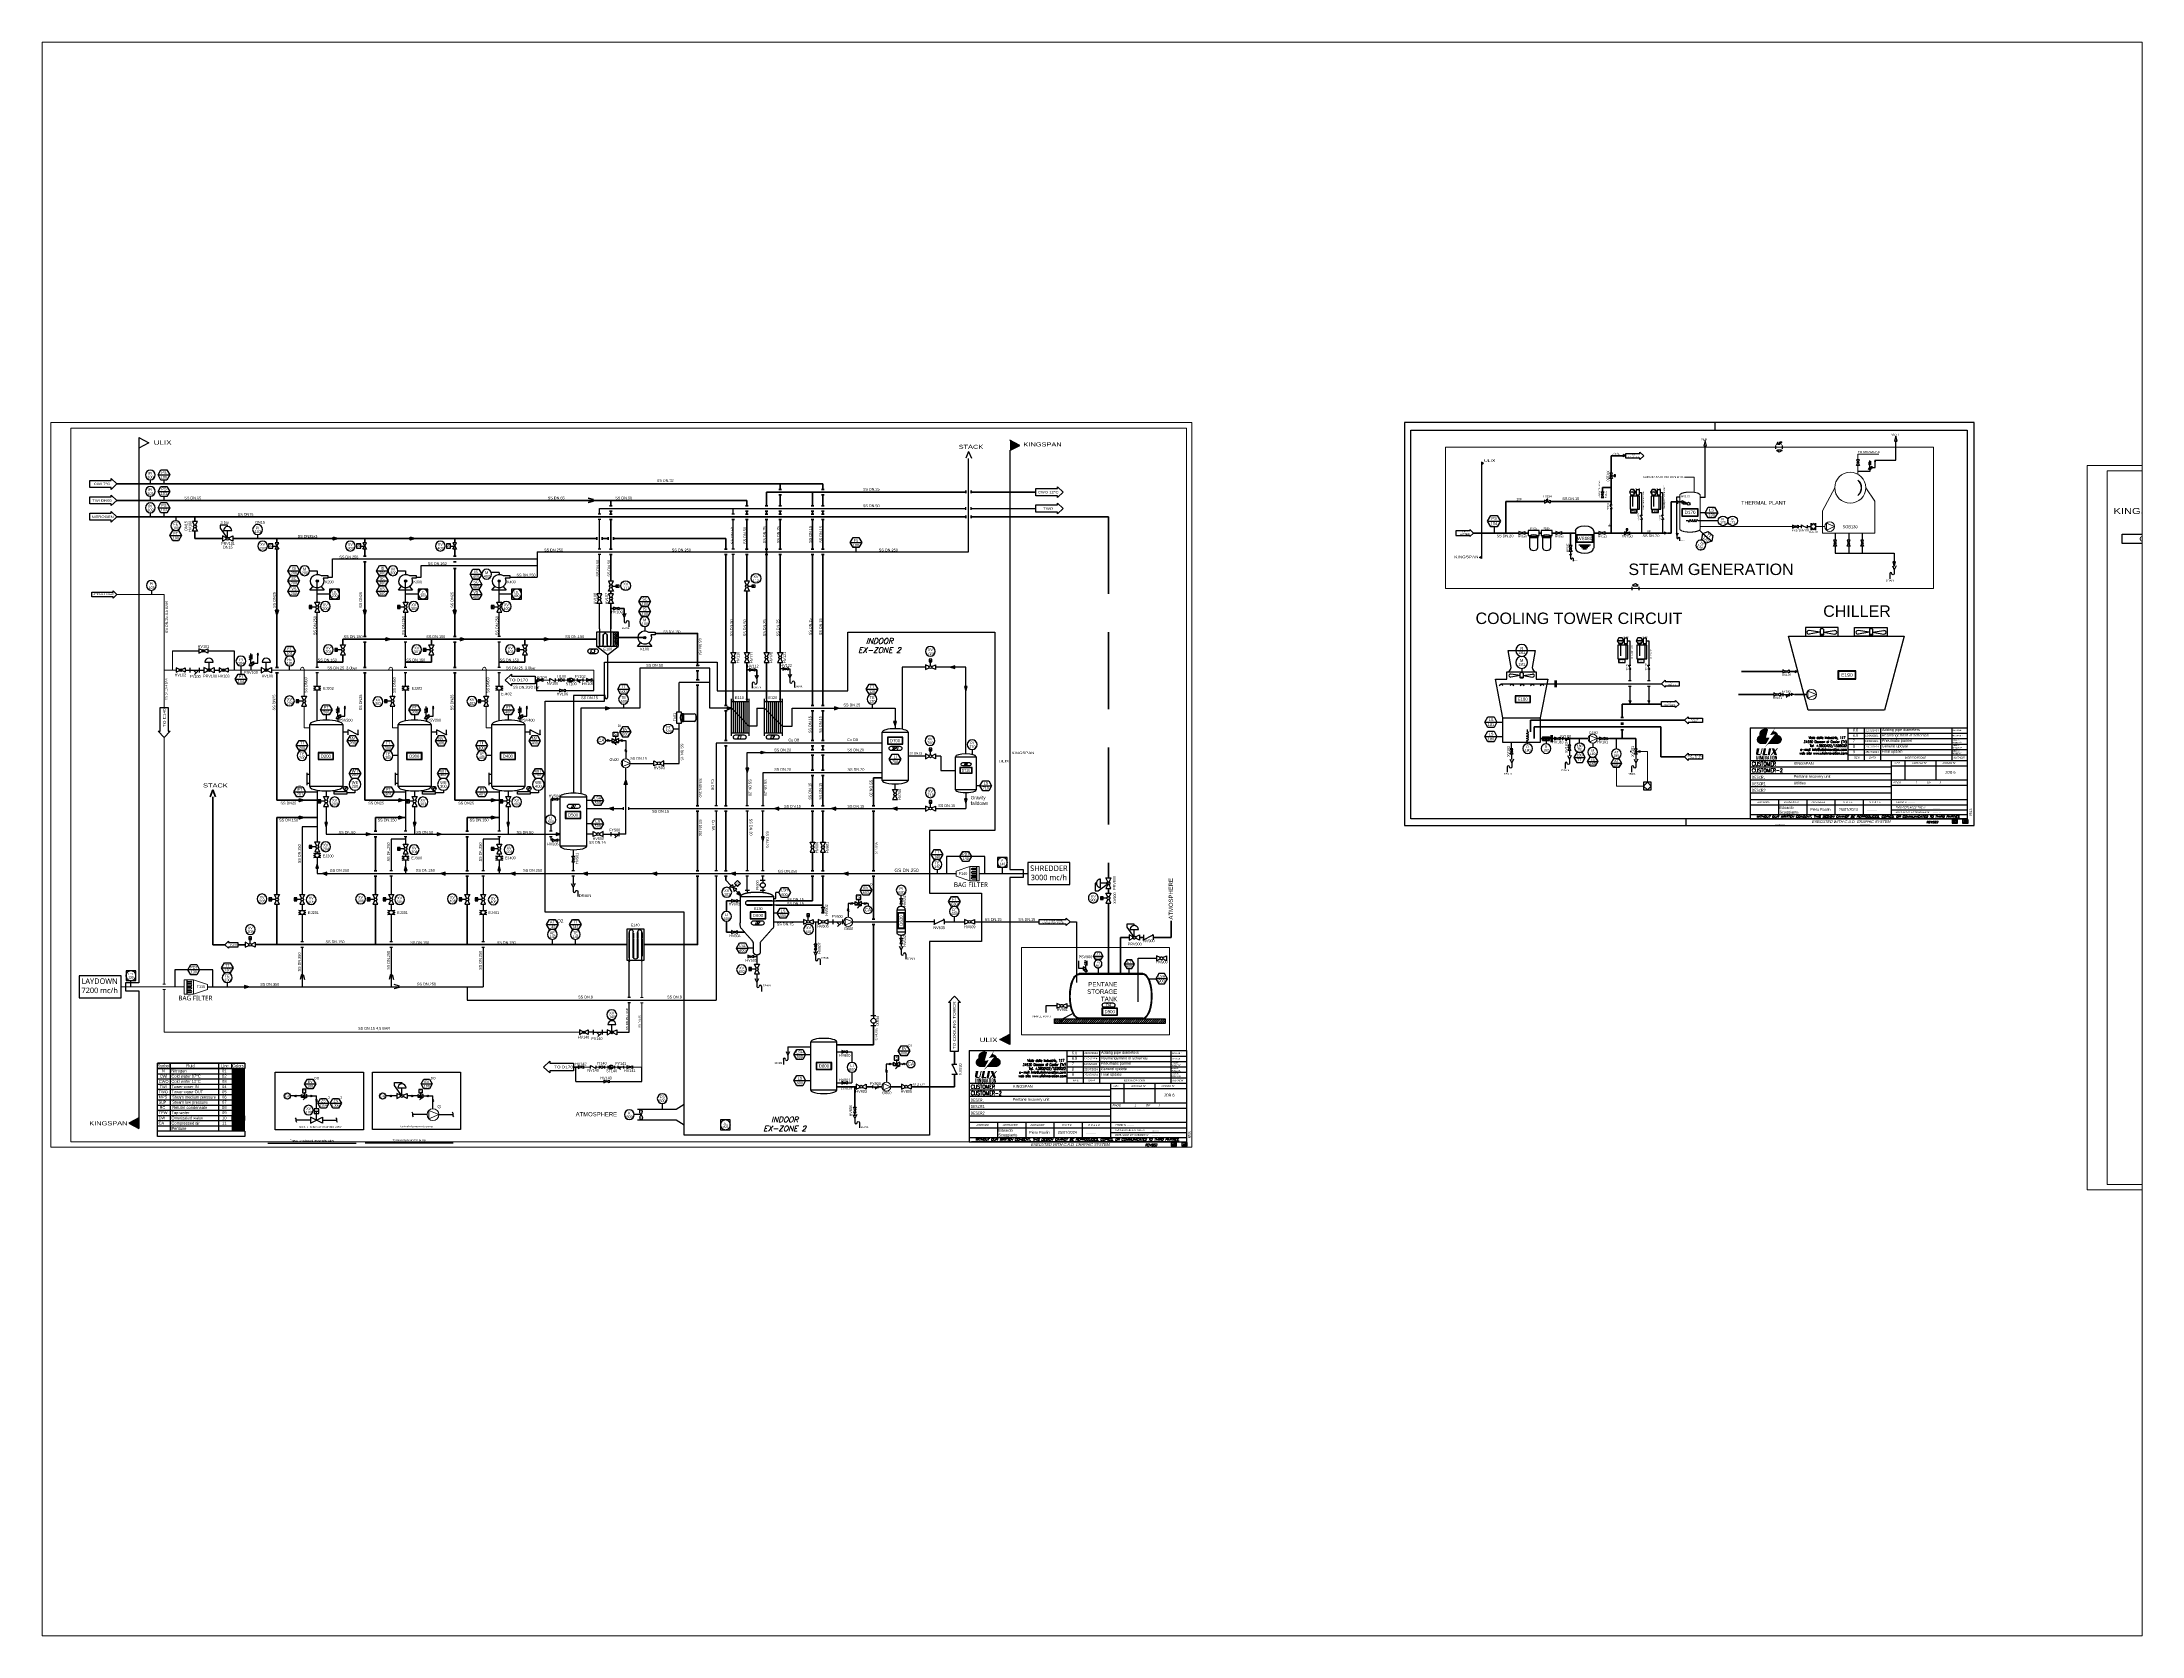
# Paper-space layout 'Layout1' of a CAD drawing. Header units: millimetres. Extents: x 26 to 231, y 20 to 176.
# The model-space entities are those that its viewports show. They can reach past a viewport. Long polylines and large blocks are cut down to what shows.
import ezdxf
from ezdxf.enums import TextEntityAlignment as Align

# ---------------------------------------------------------------- set-up
doc = ezdxf.new("R2010")
doc.units = ezdxf.units.MM
for name, pattern in [('AM_ISO02W050', [7.5, 6, -1.5]), ('AM_ISO02W050x2', [3.75, 3, -0.75]), ('AM_ISO08W050', [18, 12, -1.5, 3, -1.5]), ('DASHED', [0.75, 0.5, -0.25]), ('HIDDEN', [9.525, 6.35, -3.175])]:
    doc.linetypes.add(name, pattern=pattern)
for name, color, linetype, lineweight in [('-Aria', 7, 'Continuous', 30), ('-Condense', 240, 'Continuous', 35), ('-Testi', 7, 'Continuous', 35), ('Acqua demi', 190, 'Continuous', 35), ('Acqua di torre in', 170, 'Continuous', 35), ('Acqua refrigerata', 142, 'Continuous', 35), ('Apparecchiature', 7, 'Continuous', 30), ('Aquafil tag', 7, 'Continuous', 35), ('LINEA - ACQUA DI RETE', 94, 'Continuous', 35), ('LINEA - AZOTO', 151, 'Continuous', 35)]:
    doc.layers.add(name, color=color, linetype=linetype, lineweight=lineweight)
for name, color, linetype in [('-Conteggio', 1, 'Continuous'), ('-Pentano', 40, 'Continuous'), ('-Vapore', 253, 'Continuous'), ('1', 7, 'Continuous'), ('109', 3, 'Continuous'), ('2', 4, 'Continuous'), ('212', 140, 'AM_ISO02W050x2'), ('4', 42, 'Continuous'), ('5', 6, 'Continuous'), ('Acqua di torre out', 150, 'Continuous'), ('CARTIGLIO', 7, 'Continuous'), ('FINGATURA', 9, 'Continuous'), ('Instrument Line', 7, 'Continuous'), ('L6-SOTTILE', 5, 'Continuous'), ('L8-TESTI', 1, 'Continuous'), ('Limite fornitura', 7, 'AM_ISO08W050'), ('Tag', 7, 'Continuous'), ('Testi', 7, 'Continuous'), ('Text', 7, 'Continuous')]:
    doc.layers.add(name, color=color, linetype=linetype)
doc.styles.add('2', font='MONOTXT', dxfattribs={"width": 0.8, "height": 280})
doc.styles.add('ARIAL_090', font='arial.ttf', dxfattribs={"width": 0.9})
doc.styles.add('ITALICC', font='italicc')
doc.styles.add('PNP_LTYPE', font='txt.shx')
doc.styles.add('ROMANC', font='ROMANC', dxfattribs={"width": 0.9})
doc.styles.add('ROMANS', font='romans', dxfattribs={"oblique": 15})
doc.styles.get("Standard").update_dxf_attribs({"font": 'arial.ttf'})
doc.styles.add('USER1', font='ROMANS', dxfattribs={"width": 0.8, "height": 280})
doc.linetypes.add('ISO-GENERAL', pattern='A,5,["/",PNP_LTYPE,S=1.5,R=0,X=0,Y=-0.75],-0.0001', length=5.0001)

# ---------------------------------------------------------------- blocks, each defined once
blk = doc.blocks.new('Tag_block')
at = {"color": 0, "linetype": 'ByBlock', "lineweight": -2}
blk.add_attdef('#(TargetObject.Tag)', text='', height=2.5, dxfattribs=at).set_placement((0, 0), align=Align.MIDDLE_CENTER)
blk = doc.blocks.new('STIKER NOME MACCHIANARIO')
at = {"layer": 'L8-TESTI', "color": 5}
for points in [[(-20, 9), (-20, -9), (20, -9), (20, 9)], [(-19, 8), (-19, -8), (19, -8), (19, 8)]]:
    blk.add_lwpolyline(points, close=True, dxfattribs=at)
at = {"color": 7, "style": 'ARIAL_090', "width": 0.9}
blk.add_attdef('NOME', text='', height=8, dxfattribs=at).set_placement((0, 0), align=Align.MIDDLE_CENTER)
blk = doc.blocks.new('*U6')
at = {"color": 0, "linetype": 'ByBlock', "lineweight": -2}
for start, end in [(0, 180), (180, 0)]:
    blk.add_arc((0, 0), 5, start, end, dxfattribs=at)
at = {"color": 0, "linetype": 'ByBlock', "lineweight": -2, "width": 0.9}
for tag, p in [('#(TargetObject.Type)', (0, 1.65)), ('#(TargetObject.LoopNumber)', (0, -1.65))]:
    blk.add_attdef(tag, text='', height=2.5, dxfattribs=at).set_placement(p, align=Align.MIDDLE_CENTER)
blk = doc.blocks.new('Valve Label_block')
at = {"color": 0, "linetype": 'ByBlock', "lineweight": -2, "width": 0.9}
blk.add_attdef('#(TargetObject.Size)', text='', height=2.5, dxfattribs=at).set_placement((0, 4.7625), align=Align.BOTTOM_CENTER)
blk.add_attdef('#(TargetObject.Tag)', text='', height=2.5, dxfattribs=at).set_placement((0, -4.7625), align=Align.TOP_CENTER)
blk = doc.blocks.new('*U5')
at = {"color": 0, "linetype": 'ByBlock', "lineweight": -2}
for start, end in [(0, 180), (180, 0)]:
    blk.add_arc((0, 0), 5, start, end, dxfattribs=at)
at = {"color": 0, "linetype": 'ByBlock', "lineweight": -2, "width": 0.9}
for tag, p in [('#(TargetObject.Type)', (0, 1.65)), ('#(TargetObject.LoopNumber)', (0, -1.65))]:
    blk.add_attdef(tag, text='', height=2.5, dxfattribs=at).set_placement(p, align=Align.MIDDLE_CENTER)
blk = doc.blocks.new('*U7')
at = {"color": 0, "linetype": 'ByBlock', "lineweight": -2}
for start, end in [(0, 180), (180, 0)]:
    blk.add_arc((0, 0), 5, start, end, dxfattribs=at)
at = {"color": 0, "linetype": 'ByBlock', "lineweight": -2, "width": 0.9}
for tag, p in [('#(TargetObject.Type)', (0, 1.65)), ('#(TargetObject.LoopNumber)', (0, -1.65))]:
    blk.add_attdef(tag, text='', height=2.5, dxfattribs=at).set_placement(p, align=Align.MIDDLE_CENTER)
blk = doc.blocks.new('*U8')
at = {"color": 0, "linetype": 'ByBlock', "lineweight": -2}
for start, end in [(0, 180), (180, 0)]:
    blk.add_arc((0, 0), 5, start, end, dxfattribs=at)
at = {"color": 0, "linetype": 'ByBlock', "lineweight": -2, "width": 0.9}
for tag, p in [('#(TargetObject.Type)', (0, 1.65)), ('#(TargetObject.LoopNumber)', (0, -1.65))]:
    blk.add_attdef(tag, text='', height=2.5, dxfattribs=at).set_placement(p, align=Align.MIDDLE_CENTER)
blk = doc.blocks.new('*U9')
at = {"color": 0, "linetype": 'ByBlock', "lineweight": -2}
for start, end in [(0, 180), (180, 0)]:
    blk.add_arc((0, 0), 5, start, end, dxfattribs=at)
at = {"color": 0, "linetype": 'ByBlock', "lineweight": -2, "width": 0.9}
for tag, p in [('#(TargetObject.Type)', (0, 1.65)), ('#(TargetObject.LoopNumber)', (0, -1.65))]:
    blk.add_attdef(tag, text='', height=2.5, dxfattribs=at).set_placement(p, align=Align.MIDDLE_CENTER)
blk = doc.blocks.new('Freccia2')
for p, q in [((-4.5, -2.5), (0, 0)), ((0, 0), (4.5, -2.5)), ((-3, -2.5), (-4.5, -2.5)), ((-3, -4), (-3, -2.5)), ((3, -4), (-3, -4)), ((3, -2.5), (3, -4)), ((4.5, -2.5), (3, -2.5))]:
    blk.add_line(p, q)
blk = doc.blocks.new('*U11')
at = {"color": 0, "linetype": 'ByBlock', "lineweight": -2}
for start, end in [(0, 180), (180, 0)]:
    blk.add_arc((0, 0), 5, start, end, dxfattribs=at)
at = {"color": 0, "linetype": 'ByBlock', "lineweight": -2, "width": 0.9}
for tag, p in [('#(TargetObject.Type)', (0, 1.65)), ('#(TargetObject.LoopNumber)', (0, -1.65))]:
    blk.add_attdef(tag, text='', height=2.5, dxfattribs=at).set_placement(p, align=Align.MIDDLE_CENTER)
blk = doc.blocks.new('Addolcitore')
at = {"layer": '2'}
for p, q in [((1342.4, 1142.3), (1342.4, 1129.6)), ((1355.7, 1142.3), (1355.7, 1129.6))]:
    blk.add_line(p, q, dxfattribs=at)
at = {"layer": '2', "extrusion": (0, 0, -1)}
blk.add_ellipse((1349, 1142.3), major_axis=(6.64, 0), ratio=0.571621, start_param=3.141593, end_param=6.283185, dxfattribs=at)
at = {"layer": '2'}
blk.add_ellipse((1349, 1129.6), major_axis=(6.64, 0), ratio=0.571621, start_param=3.141593, end_param=6.283185, dxfattribs=at)
at = {"layer": '5'}
for p, q in [((1344.7, 1132), (1353.4, 1132)), ((1345.7, 1131), (1352.4, 1131)), ((1346.7, 1130), (1351.4, 1130)), ((1347.7, 1129), (1350.4, 1129))]:
    blk.add_line(p, q, dxfattribs=at)
blk = doc.blocks.new('FILTRO-CARTUCCIA')
for p, q in [((8, 1.8), (0, 1.8)), ((0, 1.8), (0, -1.8)), ((8, -1.8), (8, 1.8)), ((0, -1.8), (1, -1.8)), ((1, -3.2), (1, -1.8)), ((7, -3.2), (1, -3.2)), ((7, -1.8), (8, -1.8)), ((7, -1.8), (7, -3.2))]:
    blk.add_line(p, q)
blk.add_lwpolyline([(1.2, -11.2), (1.2, -3.2), (6.8, -3.2), (6.8, -11.2)])
blk.add_ellipse((4, -11.2), major_axis=(2.75, 0), ratio=0.563706, start_param=3.141593, end_param=6.283185)
at = {"layer": '109'}
blk.add_line((1, -2.2), (7, -2.2), dxfattribs=at)
at = {"layer": '109', "extrusion": (0, 0, -1)}
blk.add_ellipse((4, -3.7), major_axis=(4.58, 0), ratio=0.574651, start_param=3.998511, end_param=5.426267, dxfattribs=at)
blk = doc.blocks.new('Valvola a spillo')
at = {"layer": 'Tag'}
h = blk.add_hatch(dxfattribs=at)
h.set_pattern_fill('ANGLE', color=256)
h.set_pattern_definition([(0, (0, 0), (0, 6.985), [5.08, -1.905]), (90, (0, 0), (-6.985, 4e-16), [5.08, -1.905])])
h.paths.add_polyline_path([(1359.6, 1133.3), (1360.1, 1135), (1359.6, 1135), (1359.2, 1135)])
for p, q in [((1359.6, 1133.3), (1359.2, 1135)), ((1359.2, 1135), (1359.6, 1135)), ((1359.6, 1133.3), (1360.1, 1135)), ((1360.1, 1135), (1359.6, 1135))]:
    blk.add_line(p, q, dxfattribs=at)
blk.add_lwpolyline([(1357.5, 1134.4), (1357.5, 1132.2), (1361.8, 1134.4), (1361.8, 1132.2), (1357.5, 1134.4)], dxfattribs=at)
blk = doc.blocks.new('Solenoid valve')
blk.add_line((471.8, 702.7), (471.8, 700.3))
blk.add_lwpolyline([(471.8, 700.3), (469.9, 699.2), (469.9, 701.4), (471.8, 700.3)])
for points in [[(473, 702.7), (473, 705.2), (470.5, 705.2), (470.5, 702.7)], [(473.7, 699.2), (473.7, 701.4), (471.8, 700.3)]]:
    blk.add_lwpolyline(points, close=True)
at = {"layer": '-Testi', "insert": (471.1, 705), "char_height": 1.93, "width": 2.255, "attachment_point": 1}
blk.add_mtext('S', dxfattribs=at)

msp = doc.modelspace()

# ---------------------------------------------------------------- hatches: boundary and pattern name
at = {"layer": '-Aria'}
h = msp.add_hatch(color=256, dxfattribs=at)
h.dxf.hatch_style = 1
h.paths.add_polyline_path([(1615.3, 1085.7), (1616.3, 1088.8), (1614.2, 1088.8), (1615.3, 1085.7)])
h = msp.add_hatch(color=256, dxfattribs=at)
h.dxf.hatch_style = 1
h.paths.add_polyline_path([(452.8, 866.2), (451.7, 863.1), (453.8, 863.1), (452.8, 866.2)])
h = msp.add_hatch(color=256, dxfattribs=at)
h.dxf.hatch_style = 1
h.paths.add_polyline_path([(517.9, 864.6), (516.9, 861.5), (519, 861.5), (517.9, 864.6)])
h = msp.add_hatch(color=256, dxfattribs=at)
h.dxf.hatch_style = 1
h.paths.add_polyline_path([(543.9, 859.2), (547.1, 858.1), (547.1, 860.2), (543.9, 859.2)])
h = msp.add_hatch(color=256, dxfattribs=at)
h.dxf.hatch_style = 1
h.paths.add_polyline_path([(586.9, 864.6), (585.9, 861.5), (588, 861.5), (586.9, 864.6)])
h = msp.add_hatch(color=256, dxfattribs=at)
h.dxf.hatch_style = 1
h.paths.add_polyline_path([(595.6, 859.2), (598.7, 858.1), (598.7, 860.2), (595.6, 859.2)])
h = msp.add_hatch(color=256, dxfattribs=at)
h.dxf.hatch_style = 1
h.paths.add_polyline_path([(648.9, 859.2), (652.1, 858.1), (652.1, 860.2), (648.9, 859.2)])
h = msp.add_hatch(color=256, dxfattribs=at)
h.dxf.hatch_style = 1
h.paths.add_polyline_path([(700, 859.2), (703.1, 858.1), (703.1, 860.2), (700, 859.2)])
h = msp.add_hatch(color=256, dxfattribs=at)
h.dxf.hatch_style = 1
h.paths.add_polyline_path([(758, 859.2), (761.1, 858.1), (761.1, 860.2), (758, 859.2)])
h = msp.add_hatch(color=256, dxfattribs=at)
h.dxf.hatch_style = 1
h.paths.add_polyline_path([(841, 859.2), (844.1, 858.1), (844.1, 860.2), (841, 859.2)])
h = msp.add_hatch(color=256, dxfattribs=at)
h.dxf.hatch_style = 1
h.paths.add_polyline_path([(402.3, 775.7), (399.1, 776.7), (399.1, 774.6), (402.3, 775.7)])
at = {"layer": '-Condense'}
h = msp.add_hatch(color=256, dxfattribs=at)
h.dxf.hatch_style = 1
h.paths.add_polyline_path([(389.8, 684.8), (399.5, 684.8), (399.5, 688.6), (389.8, 688.6), (389.8, 684.8)])
at = {"layer": '-Pentano'}
h = msp.add_hatch(color=256, dxfattribs=at)
h.dxf.hatch_style = 1
h.paths.add_polyline_path([(919.7, 1011.3), (922.8, 1010.2), (922.8, 1012.3), (919.7, 1011.3)])
h = msp.add_hatch(color=256, dxfattribs=at)
h.dxf.hatch_style = 1
h.paths.add_polyline_path([(930.9, 993.8), (932, 997), (929.9, 997), (930.9, 993.8)])
h = msp.add_hatch(color=256, dxfattribs=at)
h.dxf.hatch_style = 1
h.paths.add_polyline_path([(668.5, 981), (665.4, 982), (665.4, 979.9), (668.5, 981)])
h = msp.add_hatch(color=256, dxfattribs=at)
h.dxf.hatch_style = 1
h.paths.add_polyline_path([(758.1, 981), (755, 982), (755, 979.9), (758.1, 981)])
h = msp.add_hatch(color=256, dxfattribs=at)
h.dxf.hatch_style = 1
h.paths.add_polyline_path([(837.1, 981), (834, 982), (834, 979.9), (837.1, 981)])
h = msp.add_hatch(color=256, dxfattribs=at)
h.dxf.hatch_style = 1
h.paths.add_polyline_path([(878.8, 968.1), (879.8, 971.3), (877.7, 971.3), (878.8, 968.1)])
h = msp.add_hatch(color=256, dxfattribs=at)
h.dxf.hatch_style = 1
h.paths.add_polyline_path([(783.3, 948.3), (780.1, 947.3), (780.1, 949.4), (783.3, 948.3)])
h = msp.add_hatch(color=256, dxfattribs=at)
h.dxf.hatch_style = 1
h.paths.add_polyline_path([(769.8, 933.7), (770.9, 936.8), (768.8, 936.8), (769.8, 933.7)])
h = msp.add_hatch(color=256, dxfattribs=at)
h.dxf.hatch_style = 1
h.paths.add_polyline_path([(680.2, 928), (681.2, 924.8), (679.1, 924.8), (680.2, 928)])
h = msp.add_hatch(color=256, dxfattribs=at)
h.dxf.hatch_style = 1
h.paths.add_polyline_path([(930.9, 911.1), (932, 914.2), (929.9, 914.2), (930.9, 911.1)])
h = msp.add_hatch(color=256, dxfattribs=at)
h.dxf.hatch_style = 1
h.paths.add_polyline_path([(668, 907.1), (671.1, 906), (671.1, 908.1), (668, 907.1)])
h = msp.add_hatch(color=256, dxfattribs=at)
h.dxf.hatch_style = 1
h.paths.add_polyline_path([(790, 907.1), (793.1, 906), (793.1, 908.1), (790, 907.1)])
h = msp.add_hatch(color=256, dxfattribs=at)
h.dxf.hatch_style = 1
h.paths.add_polyline_path([(832, 907.1), (835.2, 906), (835.2, 908.1), (832, 907.1)])
h = msp.add_hatch(color=256, dxfattribs=at)
h.dxf.hatch_style = 1
h.paths.add_polyline_path([(877, 907.1), (880.2, 906), (880.2, 908.1), (877, 907.1)])
h = msp.add_hatch(color=256, dxfattribs=at)
h.dxf.hatch_style = 1
h.paths.add_polyline_path([(459.4, 893.6), (460.4, 896.7), (458.3, 896.7), (459.4, 893.6)])
h = msp.add_hatch(color=256, dxfattribs=at)
h.dxf.hatch_style = 1
h.paths.add_polyline_path([(492, 888.3), (488.8, 889.3), (488.8, 887.2), (492, 888.3)])
h = msp.add_hatch(color=256, dxfattribs=at)
h.dxf.hatch_style = 1
h.paths.add_polyline_path([(524.6, 893.6), (525.6, 896.7), (523.5, 896.7), (524.6, 893.6)])
h = msp.add_hatch(color=256, dxfattribs=at)
h.dxf.hatch_style = 1
h.paths.add_polyline_path([(544.2, 888.3), (541.1, 889.3), (541.1, 887.2), (544.2, 888.3)])
h = msp.add_hatch(color=256, dxfattribs=at)
h.dxf.hatch_style = 1
h.paths.add_polyline_path([(593.6, 893.6), (594.6, 896.7), (592.5, 896.7), (593.6, 893.6)])
h = msp.add_hatch(color=256, dxfattribs=at)
h.dxf.hatch_style = 1
h.paths.add_polyline_path([(631.9, 888.3), (628.8, 889.3), (628.8, 887.2), (631.9, 888.3)])
h = msp.add_hatch(color=256, dxfattribs=at)
h.dxf.hatch_style = 1
h.paths.add_polyline_path([(781.2, 883.1), (782.3, 886.2), (780.2, 886.2), (781.2, 883.1)])
h = msp.add_hatch(color=256, dxfattribs=at)
h.dxf.hatch_style = 1
h.paths.add_polyline_path([(399.5, 692.5), (399.5, 696.3), (389.8, 696.3), (389.8, 692.5), (399.5, 692.5)])
h = msp.add_hatch(color=256, dxfattribs=at)
h.dxf.hatch_style = 1
h.paths.add_polyline_path([(389.8, 669.4), (399.5, 669.4), (399.5, 673.2), (389.8, 673.2), (389.8, 669.4)])
at = {"layer": '-Vapore', "lineweight": 20}
h = msp.add_hatch(color=256, dxfattribs=at)
h.dxf.hatch_style = 1
h.paths.add_polyline_path([(399.5, 696.3), (389.8, 696.3), (389.8, 692.5), (399.5, 692.5), (399.5, 696.3)])
h = msp.add_hatch(color=256, dxfattribs=at)
h.dxf.hatch_style = 1
h.paths.add_polyline_path([(399.5, 688.6), (399.5, 692.5), (389.8, 692.5), (389.8, 688.6), (399.5, 688.6)])
at = {"layer": '-Vapore', "transparency": 33554687}
h = msp.add_hatch(color=7, dxfattribs=at)
h.dxf.hatch_style = 1
h.paths.add_polyline_path([(389.8, 673.2), (399.5, 673.2), (399.5, 677.1), (389.8, 677.1), (389.8, 673.2)])
at = {"ltscale": 15}
h = msp.add_hatch(color=256, dxfattribs=at)
h.dxf.hatch_style = 1
h.paths.add_polyline_path([(963.4, 1170.9), (970.8, 1174.7), (963.4, 1178.6), (963.4, 1170.9)])
h = msp.add_hatch(color=256, dxfattribs=at)
h.dxf.hatch_style = 1
h.paths.add_polyline_path([(1311.1, 1160.7), (1312.6, 1161.5), (1311.1, 1162.3), (1311.1, 1160.7)])
h = msp.add_hatch(color=256)
h.dxf.hatch_style = 1
h.paths.add_polyline_path([(1588.6, 1161.3, 1), (1588.6, 1162.5, 1), (1588.6, 1161.3, 1)])
at = {"lineweight": 20}
h = msp.add_hatch(color=256, dxfattribs=at)
h.dxf.hatch_style = 1
h.paths.add_polyline_path([(1588.6, 1149.2, -0.414214), (1588.6, 1137.9, 0.47456), (1588.6, 1149.2, -0.414214)])
h = msp.add_hatch(color=256)
h.dxf.hatch_style = 1
h.paths.add_polyline_path([(1406, 1130.7), (1405.9, 1131), (1406.1, 1130.8), (1406, 1130.7)])
h = msp.add_hatch(color=256)
h.dxf.hatch_style = 1
h.paths.add_polyline_path([(1407.2, 1128.2), (1407.3, 1128.2), (1407.3, 1128.3, -0.557537), (1407.4, 1128.2, -1), (1407.2, 1128.2)])
h.paths.add_polyline_path([(1407.3, 1128.2), (1407.2, 1128.2, -0.284079), (1407.3, 1128.3), (1407.3, 1128.2)], flags=17)
h = msp.add_hatch(color=256)
h.dxf.hatch_style = 1
h.paths.add_polyline_path([(1428.4, 1123), (1428.3, 1123), (1428.3, 1122.9, -0.557537), (1428.2, 1123, -1), (1428.4, 1123)])
h.paths.add_polyline_path([(1428.3, 1123), (1428.4, 1123, -0.284079), (1428.3, 1122.9), (1428.3, 1123)], flags=17)
h = msp.add_hatch(color=256)
h.dxf.hatch_style = 1
h.paths.add_polyline_path([(1429.6, 1120.5), (1429.7, 1120.2), (1429.5, 1120.4), (1429.6, 1120.5)])
h = msp.add_hatch(color=256)
h.dxf.hatch_style = 1
h.paths.add_polyline_path([(1444.1, 1123), (1443.9, 1123), (1444, 1122.9, -0.557537), (1443.8, 1123, -1), (1444.1, 1123)])
h.paths.add_polyline_path([(1443.9, 1123), (1444.1, 1123, -0.284079), (1444, 1122.9), (1443.9, 1123)], flags=17)
h = msp.add_hatch(color=256)
h.dxf.hatch_style = 1
h.paths.add_polyline_path([(1445.3, 1120.5), (1445.3, 1120.2), (1445.2, 1120.4), (1445.3, 1120.5)])
h = msp.add_hatch(color=256)
h.dxf.hatch_style = 1
h.paths.add_polyline_path([(1547.1, 1115.8), (1547.1, 1115.9), (1547.3, 1115.9, 0.557537), (1547.1, 1116.1, 1), (1547.1, 1115.8)])
h.paths.add_polyline_path([(1547.1, 1115.9), (1547.1, 1115.8, 0.284079), (1547.3, 1115.9), (1547.1, 1115.9)], flags=17)
h = msp.add_hatch(color=256, dxfattribs=at)
h.dxf.hatch_style = 1
h.paths.add_polyline_path([(1446, 1110.9), (1446, 1109.2), (1448.2, 1110.1), (1446, 1110.9)])
h = msp.add_hatch(color=256)
h.dxf.hatch_style = 1
h.paths.add_polyline_path([(1551, 1113.9), (1551.4, 1113.8), (1551.1, 1114.1), (1551, 1113.9)])
h = msp.add_hatch(color=256)
h.dxf.hatch_style = 1
h.paths.add_polyline_path([(369.8, 1023.3, 1), (367.9, 1023.3, 1)])
h = msp.add_hatch(color=256)
h.dxf.hatch_style = 1
h.paths.add_polyline_path([(353, 1009.1, 1), (351.1, 1009.1, 1), (353, 1009.1, 1)])
h = msp.add_hatch(color=256)
h.dxf.hatch_style = 1
h.paths.add_polyline_path([(374.1, 1009.1, 1), (371.9, 1009.1, 1)])
h = msp.add_hatch(color=256)
h.dxf.hatch_style = 1
h.paths.add_polyline_path([(384.6, 1009.1, 1), (382.7, 1009.1, 1), (384.6, 1009.1, 1)])
h = msp.add_hatch(color=256)
h.dxf.hatch_style = 1
h.paths.add_polyline_path([(416.3, 1009.1, 1), (414.1, 1009.1, 1)])
h = msp.add_hatch(color=256)
h.dxf.hatch_style = 1
h.paths.add_polyline_path([(1419.8, 1012.6), (1419.7, 1012.6), (1419.7, 1012.5, -0.557537), (1419.6, 1012.6, -1), (1419.8, 1012.6)])
h.paths.add_polyline_path([(1419.7, 1012.6), (1419.8, 1012.6, -0.284079), (1419.7, 1012.5), (1419.7, 1012.6)], flags=17)
h = msp.add_hatch(color=256)
h.dxf.hatch_style = 1
h.paths.add_polyline_path([(1421.1, 1010), (1421.2, 1009.7), (1421, 1009.9), (1421.1, 1010)])
h = msp.add_hatch(color=256)
h.dxf.hatch_style = 1
h.paths.add_polyline_path([(1433.8, 1012.6), (1433.7, 1012.6), (1433.7, 1012.5, -0.557537), (1433.6, 1012.6, -1), (1433.8, 1012.6)])
h.paths.add_polyline_path([(1433.7, 1012.6), (1433.8, 1012.6, -0.284079), (1433.7, 1012.5), (1433.7, 1012.6)], flags=17)
h = msp.add_hatch(color=256)
h.dxf.hatch_style = 1
h.paths.add_polyline_path([(1435.1, 1010), (1435.2, 1009.7), (1435, 1009.9), (1435.1, 1010)])
h = msp.add_hatch(color=256, dxfattribs=at)
h.dxf.hatch_style = 1
h.paths.add_polyline_path([(1542.8, 1007.2), (1542.8, 1009), (1540.5, 1008.1), (1542.8, 1007.2)])
h = msp.add_hatch(color=256)
h.dxf.hatch_style = 1
h.paths.add_polyline_path([(624.5, 1002.7), (624.1, 1002.8), (624.4, 1002.5), (624.5, 1002.7)])
h = msp.add_hatch(color=256)
h.dxf.hatch_style = 1
h.paths.add_polyline_path([(628.1, 1000.8), (628.2, 1000.7, 0.116434), (628.2, 1000.8, 0.791418), (628.1, 1000.8)])
h.paths.add_polyline_path([(628.1, 1000.8, 0.116434), (628.1, 1000.8, 0.791418), (628.2, 1000.7), (628.1, 1000.8, 0.116434)])
h = msp.add_hatch()
h.set_pattern_fill('ANSI36', color=256, scale=0.057, angle=270)
h.set_pattern_definition([(315, (519.2255, 1522.89416), (0.351913787, -0.09597649), [0.4524375, -0.0904875, 0, -0.0904875])])
h.paths.add_polyline_path([(639.6, 1000.3, 0.25749), (640.8, 1001), (638.4, 1002.5, 0.588535), (639.6, 1000.3, 0.25749)])
h = msp.add_hatch(color=256, dxfattribs=at)
h.dxf.hatch_style = 1
h.paths.add_polyline_path([(1539.6, 992), (1539.6, 990.2), (1541.9, 991.1), (1539.6, 992)])
h = msp.add_hatch(color=256, dxfattribs=at)
h.dxf.hatch_style = 1
h.paths.add_polyline_path([(1421.3, 986.5), (1419.5, 986.5), (1420.4, 984.1), (1421.3, 986.5)])
h = msp.add_hatch(color=256, dxfattribs=at)
h.dxf.hatch_style = 1
h.paths.add_polyline_path([(1435.3, 986.5), (1433.5, 986.5), (1434.4, 984.1), (1435.3, 986.5)])
h = msp.add_hatch(color=256)
h.dxf.hatch_style = 1
h.paths.add_polyline_path([(476, 965.1), (475.4, 965.2), (475.9, 964.7), (476, 965.1)])
h = msp.add_hatch(color=256)
h.dxf.hatch_style = 1
h.paths.add_polyline_path([(482.7, 961.7, 0.284079), (482.5, 961.6), (482.7, 961.5), (482.7, 961.7, 0.284079)], flags=17)
h.paths.add_polyline_path([(482.7, 961.7), (482.7, 961.5), (482.5, 961.6, 0.116434), (482.5, 961.5, 1), (482.9, 961.5, 0.414214), (482.7, 961.7)])
h = msp.add_hatch(color=256)
h.dxf.hatch_style = 1
h.paths.add_polyline_path([(541.2, 965.1), (540.6, 965.2), (541.1, 964.7), (541.2, 965.1)])
h = msp.add_hatch(color=256)
h.dxf.hatch_style = 1
h.paths.add_polyline_path([(547.9, 961.7, 0.284079), (547.7, 961.6), (547.9, 961.5), (547.9, 961.7, 0.284079)], flags=17)
h.paths.add_polyline_path([(547.9, 961.7), (547.9, 961.5), (547.7, 961.6, 0.116434), (547.7, 961.5, 1), (548.1, 961.5, 0.414214), (547.9, 961.7)])
h = msp.add_hatch(color=256)
h.dxf.hatch_style = 1
h.paths.add_polyline_path([(610.2, 965.1), (609.6, 965.2), (610.1, 964.7), (610.2, 965.1)])
h = msp.add_hatch(color=256)
h.dxf.hatch_style = 1
h.paths.add_polyline_path([(616.9, 961.7, 0.284079), (616.7, 961.6), (616.9, 961.5), (616.9, 961.7, 0.284079)], flags=17)
h.paths.add_polyline_path([(616.9, 961.7), (616.9, 961.5), (616.7, 961.6, 0.116434), (616.7, 961.5, 1), (617.1, 961.5, 0.414214), (616.9, 961.7)])
h = msp.add_hatch(color=256)
h.dxf.hatch_style = 1
h.paths.add_polyline_path([(673.3, 954), (672.7, 954.3), (672.9, 954.6), (673.3, 954)])
h = msp.add_hatch(color=256, dxfattribs=at)
h.dxf.hatch_style = 1
h.paths.add_polyline_path([(1403.4, 959.4), (1403.4, 957.8), (1405.4, 958.6), (1403.4, 959.4)])
h = msp.add_hatch(color=256)
h.dxf.hatch_style = 1
h.paths.add_polyline_path([(459.9, 858.1), (459.9, 860.2), (456.7, 859.2), (459.9, 858.1)])
h = msp.add_hatch(color=256)
h.dxf.hatch_style = 1
h.paths.add_polyline_path([(851.1, 833.9), (851.7, 834.3), (851.5, 834.5), (851.1, 833.9)])
h = msp.add_hatch(color=256)
h.dxf.hatch_style = 1
h.paths.add_polyline_path([(907.7, 821.9, -0.284079), (907.8, 821.8), (907.7, 821.8), (907.7, 821.9, -0.284079)], flags=17)
h.paths.add_polyline_path([(907.7, 821.9), (907.7, 821.8), (907.8, 821.8, -0.116434), (907.8, 821.8, -1), (907.5, 821.8, -0.414214), (907.7, 821.9)])
h = msp.add_hatch(color=256)
h.dxf.hatch_style = 1
h.paths.add_polyline_path([(914.3, 825.3), (915, 825.4), (914.5, 824.9), (914.3, 825.3)])
h = msp.add_hatch(color=256)
h.dxf.hatch_style = 1
h.paths.add_polyline_path([(1061.9, 810.5, -0.284079), (1062, 810.4), (1061.9, 810.3), (1061.9, 810.5, -0.284079)], flags=17)
h.paths.add_polyline_path([(1061.9, 810.5), (1061.9, 810.3), (1062, 810.4, -0.116434), (1062, 810.3, -1), (1061.7, 810.3, -0.414214), (1061.9, 810.5)])
h = msp.add_hatch(color=256)
h.dxf.hatch_style = 1
h.paths.add_polyline_path([(650.2, 742.2, 1), (648.3, 742.2, 1), (650.2, 742.2, 1)])
h = msp.add_hatch(color=256)
h.dxf.hatch_style = 1
h.paths.add_polyline_path([(671.1, 742.2, 1), (669, 742.2, 1), (671.1, 742.2, 1)])
at = {"ltscale": 15}
h = msp.add_hatch(color=256, dxfattribs=at)
h.dxf.hatch_style = 1
h.paths.add_polyline_path([(963.4, 740.9), (956.1, 737), (963.4, 733.2), (963.4, 740.9)])
h = msp.add_hatch(color=256)
h.dxf.hatch_style = 1
h.paths.add_polyline_path([(654.4, 717.5), (654.1, 717.6), (654.3, 717.3), (654.4, 717.5)])
h = msp.add_hatch(color=256)
h.dxf.hatch_style = 1
h.paths.add_polyline_path([(658, 715.6), (658.1, 715.6, 0.116434), (658.1, 715.6, 0.791418), (658, 715.6)])
h.paths.add_polyline_path([(658, 715.6, 0.116434), (658, 715.6, 0.791418), (658.1, 715.6), (658, 715.6, 0.116434)])
h = msp.add_hatch()
h.set_pattern_fill('ANSI36', color=256, scale=0.057, angle=270)
h.set_pattern_definition([(315, (549.14665, 1237.71725), (0.351913787, -0.09597649), [0.4524375, -0.0904875, 0, -0.0904875])])
h.paths.add_polyline_path([(669.5, 715.2, 0.25749), (670.7, 715.8), (668.3, 717.3, 0.588535), (669.5, 715.2, 0.25749)])
h = msp.add_hatch(color=256)
h.dxf.hatch_style = 1
h.paths.add_polyline_path([(879.2, 715.5), (879.8, 715.9), (879.6, 716.1), (879.2, 715.5)])
h = msp.add_hatch(color=256)
h.dxf.hatch_style = 1
h.paths.add_polyline_path([(920.8, 718), (920.7, 718.7), (921.1, 718.2), (920.8, 718)])
h = msp.add_hatch(color=256)
h.dxf.hatch_style = 1
h.paths.add_polyline_path([(924.1, 711.4, -0.284079), (924.2, 711.5), (924.3, 711.4), (924.1, 711.4, -0.284079)], flags=17)
h.paths.add_polyline_path([(924.1, 711.4), (924.3, 711.4), (924.2, 711.5, -0.116434), (924.3, 711.6, -1), (924.3, 711.2, -0.414214), (924.1, 711.4)])
h = msp.add_hatch(color=256)
h.dxf.hatch_style = 1
h.paths.add_polyline_path([(442.6, 692.7), (443.1, 693), (442.9, 693.2), (442.6, 692.7)])
h = msp.add_hatch(color=256)
h.dxf.hatch_style = 1
h.paths.add_polyline_path([(528.5, 692.7), (529, 693), (528.8, 693.2), (528.5, 692.7)])
h = msp.add_hatch(color=256, dxfattribs=at)
h.dxf.hatch_style = 1
h.paths.add_polyline_path([(321.2, 679.1), (313.9, 675.3), (321.2, 671.4), (321.2, 679.1)])
at = {"layer": '1'}
h = msp.add_hatch(color=256, dxfattribs=at)
h.dxf.hatch_style = 1
h.set_gradient(color1=(0, 223, 129), color2=(0, 174, 195), tint=1)
edge = h.paths.add_edge_path()
edge.add_spline(control_points=[(1515.9, 960.9), (1515.7, 960.8), (1515, 960.5), (1514.3, 959.5), (1513.8, 957.7), (1514.4, 955.9), (1515.8, 954.9), (1516.7, 954.7), (1517.2, 954.6)], knot_values=[0, 0, 0, 0, 0.701825, 2.291672, 4.058724, 6.454991, 7.952515, 9.516798, 9.516798, 9.516798, 9.516798], degree=3, periodic=0)
edge.add_line((1517.2, 954.6), (1520.8, 954.6))
edge.add_line((1520.8, 954.6), (1523.5, 959.4))
edge.add_line((1523.5, 959.4), (1520.7, 959.2))
edge.add_line((1520.7, 959.2), (1522.4, 965.4))
edge.add_spline(control_points=[(1522.4, 965.4), (1522.2, 965.5), (1521.7, 965.8), (1520.8, 966), (1519.6, 966), (1518.5, 965.7), (1517.5, 965.2), (1516.6, 964.4), (1516.1, 963.4), (1515.8, 962.2), (1515.9, 961.4), (1515.9, 960.9)], knot_values=[0, 0, 0, 0, 0.669549, 1.949247, 3.037857, 4.337773, 5.60233, 6.862344, 8.029152, 9.34214, 10.773989, 10.773989, 10.773989, 10.773989], degree=3, periodic=0)
edge = h.paths.add_edge_path()
edge.add_spline(control_points=[(1529.6, 961.3), (1529.6, 961.5), (1529.5, 961.8), (1529.3, 962.3), (1529, 962.8), (1528.5, 963.2), (1527.9, 963.7), (1527.1, 963.9), (1526.6, 964), (1526.3, 964)], knot_values=[0, 0, 0, 0, 0.600904, 1.117951, 1.681093, 2.463883, 3.233335, 4.181583, 5.012071, 5.012071, 5.012071, 5.012071], degree=3, periodic=0)
edge.add_line((1526.3, 964), (1527.5, 966.5))
edge.add_line((1527.5, 966.5), (1527.4, 966.5))
edge.add_line((1527.4, 966.5), (1523.8, 961.2))
edge.add_line((1523.8, 961.2), (1527.5, 961.9))
edge.add_line((1527.5, 961.9), (1520, 952.3))
edge.add_line((1520, 952.3), (1520, 952.3))
edge.add_line((1520, 952.3), (1522.5, 954.6))
edge.add_line((1522.5, 954.6), (1529.2, 954.6))
edge.add_spline(control_points=[(1529.2, 954.6), (1529.5, 954.7), (1530.2, 954.7), (1531.1, 955.3), (1531.9, 956), (1532.4, 957), (1532.6, 958), (1532.4, 959), (1532, 959.7), (1531.4, 960.4), (1530.7, 961), (1530, 961.2), (1529.6, 961.3)], knot_values=[0, 0, 0, 0, 1.209382, 2.211284, 3.435788, 4.46215, 5.940895, 6.667072, 7.735024, 8.604441, 9.541579, 10.801279, 10.801279, 10.801279, 10.801279], degree=3, periodic=0)
h = msp.add_hatch(color=256, dxfattribs=at)
h.dxf.hatch_style = 1
h.set_gradient(color1=(0, 223, 129), color2=(1, 179, 189), centered=1, tint=1)
edge = h.paths.add_edge_path()
edge.add_line((1516, 951.5), (1514.1, 951.5))
edge.add_line((1514.1, 951.5), (1513.5, 948.2))
edge.add_spline(control_points=[(1513.5, 948.2), (1513.5, 948), (1513.4, 947.6), (1513.6, 946.9), (1514.1, 946.6), (1514.7, 946.4), (1515.4, 946.5), (1516, 946.5), (1516.5, 946.7), (1516.9, 946.9), (1517.3, 947.2), (1517.4, 947.5), (1517.6, 947.7)], knot_values=[0, 0, 0, 0, 0.791646, 1.67027, 2.474797, 3.187273, 4.139987, 4.947686, 5.66585, 6.260215, 6.722804, 7.638653, 7.638653, 7.638653, 7.638653], degree=3, periodic=0)
edge.add_line((1517.6, 947.7), (1518.4, 951.5))
edge.add_line((1518.4, 951.5), (1517.7, 951.5))
edge.add_line((1517.7, 951.5), (1516.9, 947.9))
edge.add_spline(control_points=[(1516.9, 947.9), (1516.9, 947.9), (1516.8, 947.7), (1516.7, 947.5), (1516.5, 947.3), (1516.1, 947.2), (1515.7, 947.2), (1515.2, 947.3), (1515.2, 947.6), (1515.2, 947.8)], knot_values=[0, 0, 0, 0, 0.258559, 0.603246, 1.025042, 1.490278, 2.065458, 2.63904, 3.121133, 3.121133, 3.121133, 3.121133], degree=3, periodic=0)
edge.add_line((1515.2, 947.8), (1516, 951.5))
h.paths.add_polyline_path([(1519.2, 951.5), (1520.9, 951.5), (1520, 947.2), (1521.6, 947.2), (1521.4, 946.5), (1518.2, 946.5), (1519.2, 951.5)])
h.paths.add_polyline_path([(1524.7, 951.5), (1523, 951.5), (1522, 946.5), (1523.6, 946.5), (1524.7, 951.5)])
h.paths.add_polyline_path([(1526.1, 948.8), (1524.3, 946.5), (1525.2, 946.5), (1526.4, 948), (1527.1, 946.5), (1529, 946.5), (1527.9, 949.3), (1529.7, 951.5), (1528.8, 951.5), (1527.5, 949.9), (1526.9, 951.5), (1525, 951.5), (1526.1, 948.8)])
h = msp.add_hatch(color=256, dxfattribs=at)
h.dxf.hatch_style = 1
h.set_gradient(color1=(0, 223, 129), color2=(1, 179, 189), tint=1)
h.paths.add_polyline_path([(1513.7, 943), (1514.2, 943), (1514.2, 946.1), (1513.7, 946.1), (1513.7, 943)])
h.paths.add_polyline_path([(1516.1, 946.1), (1515.6, 946.1), (1515.6, 944.3), (1515.1, 946.1), (1514.6, 946.1), (1514.5, 943), (1515, 943), (1515, 945.3), (1515.6, 943), (1516.1, 943), (1516.1, 946.1)])
h.paths.add_polyline_path([(1516.4, 943), (1516.9, 943), (1516.9, 945.1), (1517.4, 943), (1518, 943), (1518, 946.1), (1517.5, 946.1), (1517.5, 944.3), (1517, 946.1), (1516.4, 946.1), (1516.4, 943)])
h.paths.add_polyline_path([(1518.2, 943.6, 1), (1519.7, 943.8), (1519.7, 945.6, 0.796166), (1518.2, 945.6), (1518.2, 943.6, 1)])
h.paths.add_polyline_path([(1518.7, 945.4, -0.957705), (1519.2, 945.5), (1519.2, 943.7, -0.974266), (1518.8, 943.6), (1518.7, 945.4, -0.957705)], flags=16)
h.paths.add_polyline_path([(1520.4, 943), (1521.1, 943), (1521.6, 946.1), (1521.1, 946.1), (1520.8, 943.7), (1520.4, 946.2), (1519.9, 946.2), (1520.4, 943)])
h.paths.add_polyline_path([(1521.6, 943), (1522, 943), (1522.1, 943.6), (1522.7, 943.6), (1522.8, 943), (1523.3, 943), (1522.8, 946.1), (1522.1, 946.1), (1521.6, 943)])
h.paths.add_polyline_path([(1522.4, 945.5), (1522.6, 944), (1522.2, 944), (1522.4, 945.5)], flags=16)
h.paths.add_polyline_path([(1523.7, 943.1), (1524.2, 943.1), (1524.2, 945.7), (1524.7, 945.7), (1524.7, 946.1), (1523.2, 946.1), (1523.2, 945.7), (1523.7, 945.7), (1523.7, 943.1)])
h.paths.add_polyline_path([(1525.4, 946.1), (1524.9, 946.1), (1524.9, 943), (1525.4, 943), (1525.4, 946.1)])
h.paths.add_polyline_path([(1525.7, 943.7, 1), (1527.2, 943.9), (1527.2, 945.6, 0.796166), (1525.7, 945.6), (1525.7, 943.7, 1)])
h.paths.add_polyline_path([(1526.2, 945.4, -0.957705), (1526.7, 945.5), (1526.7, 943.7, -0.974266), (1526.2, 943.7), (1526.2, 945.4, -0.957705)], flags=16)
h.paths.add_polyline_path([(1527.5, 943), (1527.9, 943), (1527.9, 945.1), (1528.5, 943), (1529, 943), (1529, 946.1), (1528.5, 946.1), (1528.5, 944.3), (1528, 946.1), (1527.5, 946.1), (1527.5, 943)])
h = msp.add_hatch(color=256, dxfattribs=at)
h.dxf.hatch_style = 1
h.set_gradient(color1=(0, 223, 129), color2=(0, 174, 195), tint=1)
edge = h.paths.add_edge_path()
edge.add_spline(control_points=[(940.1, 723), (939.9, 722.9), (939.3, 722.6), (938.5, 721.6), (938, 719.8), (938.6, 718), (940, 717), (940.9, 716.8), (941.4, 716.6)], knot_values=[0, 0, 0, 0, 0.701825, 2.291672, 4.058724, 6.454991, 7.952515, 9.516798, 9.516798, 9.516798, 9.516798], degree=3, periodic=0)
edge.add_line((941.4, 716.6), (945, 716.6))
edge.add_line((945, 716.6), (947.7, 721.5))
edge.add_line((947.7, 721.5), (944.9, 721.3))
edge.add_line((944.9, 721.3), (946.6, 727.5))
edge.add_spline(control_points=[(946.6, 727.5), (946.4, 727.6), (945.9, 727.9), (945, 728.1), (943.9, 728.1), (942.8, 727.8), (941.7, 727.2), (940.8, 726.5), (940.3, 725.5), (940, 724.3), (940.1, 723.5), (940.1, 723)], knot_values=[0, 0, 0, 0, 0.669549, 1.949247, 3.037857, 4.337773, 5.60233, 6.862344, 8.029152, 9.34214, 10.773989, 10.773989, 10.773989, 10.773989], degree=3, periodic=0)
edge = h.paths.add_edge_path()
edge.add_spline(control_points=[(953.9, 723.4), (953.8, 723.6), (953.7, 723.9), (953.5, 724.4), (953.2, 724.8), (952.7, 725.3), (952.1, 725.7), (951.4, 726), (950.8, 726.1), (950.6, 726.1)], knot_values=[0, 0, 0, 0, 0.600904, 1.117951, 1.681093, 2.463883, 3.233335, 4.181583, 5.012071, 5.012071, 5.012071, 5.012071], degree=3, periodic=0)
edge.add_line((950.6, 726.1), (951.7, 728.6))
edge.add_line((951.7, 728.6), (951.7, 728.6))
edge.add_line((951.7, 728.6), (948, 723.2))
edge.add_line((948, 723.2), (951.8, 724))
edge.add_line((951.8, 724), (944.2, 714.4))
edge.add_line((944.2, 714.4), (944.3, 714.4))
edge.add_line((944.3, 714.4), (946.7, 716.7))
edge.add_line((946.7, 716.7), (953.4, 716.7))
edge.add_spline(control_points=[(953.4, 716.7), (953.8, 716.7), (954.4, 716.8), (955.4, 717.3), (956.1, 718.1), (956.6, 719.1), (956.8, 720.1), (956.6, 721.1), (956.2, 721.8), (955.6, 722.5), (954.9, 723.1), (954.2, 723.3), (953.9, 723.4)], knot_values=[0, 0, 0, 0, 1.209382, 2.211284, 3.435788, 4.46215, 5.940895, 6.667072, 7.735024, 8.604441, 9.541579, 10.801279, 10.801279, 10.801279, 10.801279], degree=3, periodic=0)
h = msp.add_hatch(color=256, dxfattribs=at)
h.dxf.hatch_style = 1
h.set_gradient(color1=(0, 223, 129), color2=(1, 179, 189), centered=1, tint=1)
edge = h.paths.add_edge_path()
edge.add_line((940.2, 713.6), (938.3, 713.6))
edge.add_line((938.3, 713.6), (937.7, 710.3))
edge.add_spline(control_points=[(937.7, 710.3), (937.7, 710.1), (937.7, 709.7), (937.8, 709), (938.4, 708.7), (939, 708.5), (939.6, 708.5), (940.2, 708.6), (940.7, 708.7), (941.2, 708.9), (941.5, 709.3), (941.7, 709.6), (941.8, 709.8)], knot_values=[0, 0, 0, 0, 0.791646, 1.67027, 2.474797, 3.187273, 4.139987, 4.947686, 5.66585, 6.260215, 6.722804, 7.638653, 7.638653, 7.638653, 7.638653], degree=3, periodic=0)
edge.add_line((941.8, 709.8), (942.6, 713.6))
edge.add_line((942.6, 713.6), (941.9, 713.6))
edge.add_line((941.9, 713.6), (941.1, 710))
edge.add_spline(control_points=[(941.1, 710), (941.1, 710), (941, 709.8), (940.9, 709.6), (940.7, 709.3), (940.3, 709.3), (939.9, 709.3), (939.5, 709.4), (939.4, 709.7), (939.4, 709.8)], knot_values=[0, 0, 0, 0, 0.258559, 0.603246, 1.025042, 1.490278, 2.065458, 2.63904, 3.121133, 3.121133, 3.121133, 3.121133], degree=3, periodic=0)
edge.add_line((939.4, 709.8), (940.2, 713.6))
h.paths.add_polyline_path([(943.4, 713.6), (945.1, 713.6), (944.2, 709.2), (945.8, 709.2), (945.7, 708.6), (942.4, 708.6), (943.4, 713.6)])
h.paths.add_polyline_path([(948.9, 713.6), (947.2, 713.6), (946.2, 708.6), (947.8, 708.6), (948.9, 713.6)])
h.paths.add_polyline_path([(950.3, 710.9), (948.5, 708.6), (949.4, 708.6), (950.6, 710.1), (951.3, 708.6), (953.2, 708.6), (952.1, 711.4), (953.9, 713.6), (953.1, 713.6), (951.8, 712), (951.1, 713.6), (949.2, 713.6), (950.3, 710.9)])
h = msp.add_hatch(color=256, dxfattribs=at)
h.dxf.hatch_style = 1
h.set_gradient(color1=(0, 223, 129), color2=(1, 179, 189), tint=1)
h.paths.add_polyline_path([(938, 705.1), (938.4, 705.1), (938.4, 708.2), (938, 708.2), (938, 705.1)])
h.paths.add_polyline_path([(940.3, 708.2), (939.9, 708.2), (939.9, 706.4), (939.4, 708.2), (938.8, 708.2), (938.8, 705.1), (939.2, 705.1), (939.2, 707.3), (939.8, 705.1), (940.3, 705.1), (940.3, 708.2)])
h.paths.add_polyline_path([(940.7, 705.1), (941.1, 705.1), (941.1, 707.2), (941.7, 705.1), (942.2, 705.1), (942.2, 708.2), (941.7, 708.2), (941.7, 706.4), (941.2, 708.2), (940.7, 708.2), (940.7, 705.1)])
h.paths.add_polyline_path([(942.5, 705.7, 1), (944, 705.9), (944, 707.7, 0.796166), (942.5, 707.7), (942.5, 705.7, 1)])
h.paths.add_polyline_path([(943, 707.5, -0.957705), (943.4, 707.6), (943.4, 705.7, -0.974266), (943, 705.7), (943, 707.5, -0.957705)], flags=16)
h.paths.add_polyline_path([(944.6, 705.1), (945.4, 705.1), (945.8, 708.2), (945.4, 708.2), (945, 705.8), (944.6, 708.3), (944.1, 708.3), (944.6, 705.1)])
h.paths.add_polyline_path([(945.8, 705.1), (946.3, 705.1), (946.4, 705.7), (946.9, 705.7), (947, 705.1), (947.5, 705.1), (947, 708.2), (946.3, 708.2), (945.8, 705.1)])
h.paths.add_polyline_path([(946.6, 707.6), (946.8, 706.1), (946.4, 706.1), (946.6, 707.6)], flags=16)
h.paths.add_polyline_path([(947.9, 705.1), (948.4, 705.1), (948.4, 707.7), (948.9, 707.7), (948.9, 708.2), (947.4, 708.2), (947.4, 707.7), (947.9, 707.7), (947.9, 705.1)])
h.paths.add_polyline_path([(949.6, 708.2), (949.1, 708.2), (949.1, 705.1), (949.6, 705.1), (949.6, 708.2)])
h.paths.add_polyline_path([(949.9, 705.7, 1), (951.4, 705.9), (951.4, 707.7, 0.796166), (949.9, 707.7), (949.9, 705.7, 1)])
h.paths.add_polyline_path([(950.4, 707.5, -0.957705), (950.9, 707.6), (950.9, 705.8, -0.974266), (950.4, 705.7), (950.4, 707.5, -0.957705)], flags=16)
h.paths.add_polyline_path([(951.7, 705.1), (952.1, 705.1), (952.1, 707.2), (952.7, 705.1), (953.2, 705.1), (953.2, 708.2), (952.8, 708.2), (952.8, 706.4), (952.3, 708.2), (951.7, 708.2), (951.7, 705.1)])
at = {"layer": '4'}
h = msp.add_hatch(dxfattribs=at)
h.set_pattern_fill('_U', color=256, scale=1.083333, angle=45, style=0, pattern_type=0)
h.set_pattern_definition([(45, (2916.7079, 3715.7714), (-0.76603235, 0.76603235), [])])
h.paths.add_polyline_path([(996.3, 748.7), (1078, 748.7), (1078, 752.1), (996.3, 752.1)])
at = {"layer": '5', "true_color": 0xed1f24}
h = msp.add_hatch(dxfattribs=at)
h.set_pattern_fill('_U', color=240, scale=1.083333, angle=45, style=0, pattern_type=0)
h.set_pattern_definition([(45, (-315.3831, 643.9444), (-0.7660323, 0.7660323), [])])
h.paths.add_polyline_path([(674.7, 1026.5), (671, 1026.5), (671, 1037.2), (674.7, 1037.2)])
h.paths.add_polyline_path([(673.6, 1028.8), (672.1, 1028.8), (672.1, 1035.1), (673.6, 1035.1)], flags=16)
at = {"layer": 'Acqua demi', "transparency": 33554687}
h = msp.add_hatch(dxfattribs=at)
h.set_pattern_fill('ANSI31', color=256, scale=0.015401)
h.set_pattern_definition([(45, (197.48377, 620.289274), (-0.034576848, 0.034576848), [])])
h.paths.add_polyline_path([(389.8, 680.9), (389.8, 677.1), (399.5, 677.1), (399.5, 680.9), (389.8, 680.9)])
at = {"layer": 'Acqua di torre in'}
h = msp.add_hatch(dxfattribs=at)
h.set_pattern_fill('ANGLE', color=256, scale=2)
h.set_pattern_definition([(0, (-769.547, -986.664), (0, 13.97), [10.16, -3.81]), (90, (-769.547, -986.664), (-13.97, 9e-16), [10.16, -3.81])])
h.paths.add_polyline_path([(769.2, 987.7), (769.5, 986.7), (769.9, 987.7)])
h = msp.add_hatch(dxfattribs=at)
h.set_pattern_fill('ANGLE', color=256, scale=2)
h.set_pattern_definition([(0, (-745.036, -986.664), (0, 13.97), [10.16, -3.81]), (90, (-745.036, -986.664), (-13.97, 9e-16), [10.16, -3.81])])
h.paths.add_polyline_path([(793.7, 987.7), (794.1, 986.7), (794.4, 987.7)])
h = msp.add_hatch(color=256, dxfattribs=at)
h.dxf.hatch_style = 1
h.paths.add_polyline_path([(389.8, 704), (389.8, 700.2), (399.5, 700.2), (399.5, 704)])
at = {"layer": 'Acqua di torre out'}
h = msp.add_hatch(dxfattribs=at)
h.set_pattern_fill('ANGLE', color=256, scale=2)
h.set_pattern_definition([(0, (-759.52, -986.664), (0, 13.97), [10.16, -3.81]), (90, (-759.52, -986.664), (-13.97, 9e-16), [10.16, -3.81])])
h.paths.add_polyline_path([(759.9, 986.7), (759.5, 987.7), (759.2, 986.7)])
h = msp.add_hatch(dxfattribs=at)
h.set_pattern_fill('ANGLE', color=256, scale=2)
h.set_pattern_definition([(0, (-735.009, -986.664), (0, 13.97), [10.16, -3.81]), (90, (-735.009, -986.664), (-13.97, 9e-16), [10.16, -3.81])])
h.paths.add_polyline_path([(784.4, 986.7), (784, 987.7), (783.7, 986.7)])
h = msp.add_hatch(color=256, dxfattribs=at)
h.dxf.hatch_style = 1
h.paths.add_polyline_path([(389.8, 700.2), (389.8, 696.3), (399.5, 696.3), (399.5, 700.2), (389.8, 700.2)])
at = {"layer": 'Acqua refrigerata'}
h = msp.add_hatch(color=256, dxfattribs=at)
h.dxf.hatch_style = 1
h.paths.add_polyline_path([(784, 987.7), (783.7, 986.7), (784.4, 986.7)])
h = msp.add_hatch(color=256, dxfattribs=at)
h.dxf.hatch_style = 1
h.paths.add_polyline_path([(794.4, 987.7), (793.7, 987.7), (794.1, 986.7)])
h = msp.add_hatch(color=256, dxfattribs=at)
h.dxf.hatch_style = 1
h.paths.add_polyline_path([(399.5, 707.9), (399.5, 711.7), (389.8, 711.7), (389.8, 707.9), (399.5, 707.9)])
h = msp.add_hatch(color=256, dxfattribs=at)
h.dxf.hatch_style = 1
h.paths.add_polyline_path([(399.5, 704), (399.5, 707.9), (389.8, 707.9), (389.8, 704), (399.5, 704)])
at = {"layer": 'Apparecchiature'}
h = msp.add_hatch(color=256, dxfattribs=at)
h.dxf.hatch_style = 1
h.paths.add_polyline_path([(453.6, 1074.7, 1), (451.9, 1074.7, 1)])
h = msp.add_hatch(color=256, dxfattribs=at)
h.dxf.hatch_style = 1
h.paths.add_polyline_path([(518.8, 1074.7, 1), (517.1, 1074.7, 1)])
h = msp.add_hatch(color=256, dxfattribs=at)
h.dxf.hatch_style = 1
h.paths.add_polyline_path([(587.8, 1074.7, 1), (586.1, 1074.7, 1)])
h = msp.add_hatch(color=256, dxfattribs=at)
h.dxf.hatch_style = 1
h.paths.add_polyline_path([(695.1, 1033.1, 1), (693.4, 1033.1, 1)])
at = {"layer": 'LINEA - ACQUA DI RETE', "ltscale": 0.2}
h = msp.add_hatch(color=256, dxfattribs=at)
h.dxf.hatch_style = 1
h.paths.add_polyline_path([(1415.4, 1167.9), (1415.4, 1166.2), (1417.6, 1167), (1415.4, 1167.9)])
h = msp.add_hatch(color=256, dxfattribs=at)
h.dxf.hatch_style = 1
h.paths.add_polyline_path([(399.5, 680.9), (399.5, 684.8), (389.8, 684.8), (389.8, 680.9), (399.5, 680.9)])
at = {"layer": 'LINEA - AZOTO'}
h = msp.add_hatch(color=256, dxfattribs=at)
h.dxf.hatch_style = 1
h.paths.add_polyline_path([(467.7, 1106), (464.6, 1107.1), (464.6, 1105), (467.7, 1106)])
h = msp.add_hatch(color=256, dxfattribs=at)
h.dxf.hatch_style = 1
h.paths.add_polyline_path([(524.4, 1106.1), (521.3, 1107.1), (521.3, 1105), (524.4, 1106.1)])
h = msp.add_hatch(color=256, dxfattribs=at)
h.dxf.hatch_style = 1
h.paths.add_polyline_path([(423.1, 1050.1), (424.1, 1053.2), (422, 1053.2), (423.1, 1050.1)])
h = msp.add_hatch(color=256, dxfattribs=at)
h.dxf.hatch_style = 1
h.paths.add_polyline_path([(487.8, 1050.1), (488.9, 1053.2), (486.8, 1053.2), (487.8, 1050.1)])
h = msp.add_hatch(color=256, dxfattribs=at)
h.dxf.hatch_style = 1
h.paths.add_polyline_path([(554.2, 1050.1), (555.2, 1053.2), (553.1, 1053.2), (554.2, 1050.1)])
h = msp.add_hatch(color=256, dxfattribs=at)
h.dxf.hatch_style = 1
h.paths.add_polyline_path([(506.6, 1031.8), (503.4, 1032.9), (503.4, 1030.8), (506.6, 1031.8)])
h = msp.add_hatch(color=256, dxfattribs=at)
h.dxf.hatch_style = 1
h.paths.add_polyline_path([(561.4, 1031.8), (558.3, 1032.9), (558.3, 1030.8), (561.4, 1031.8)])
h = msp.add_hatch(color=256, dxfattribs=at)
h.dxf.hatch_style = 1
h.paths.add_polyline_path([(623.4, 1031.8), (620.2, 1032.9), (620.2, 1030.8), (623.4, 1031.8)])
h = msp.add_hatch(color=256, dxfattribs=at)
h.dxf.hatch_style = 1
h.paths.add_polyline_path([(442.7, 913.3), (439.5, 914.3), (439.5, 912.2), (442.7, 913.3)])
h = msp.add_hatch(color=256, dxfattribs=at)
h.dxf.hatch_style = 1
h.paths.add_polyline_path([(516, 913.3), (512.9, 914.3), (512.9, 912.2), (516, 913.3)])
h = msp.add_hatch(color=256, dxfattribs=at)
h.dxf.hatch_style = 1
h.paths.add_polyline_path([(584.4, 913.3), (581.3, 914.3), (581.3, 912.2), (584.4, 913.3)])
h = msp.add_hatch(color=256, dxfattribs=at)
h.dxf.hatch_style = 1
h.paths.add_polyline_path([(442.7, 900.4), (439.5, 901.4), (439.5, 899.4), (442.7, 900.4)])
h = msp.add_hatch(color=256, dxfattribs=at)
h.dxf.hatch_style = 1
h.paths.add_polyline_path([(516, 900.4), (512.9, 901.4), (512.9, 899.4), (516, 900.4)])
h = msp.add_hatch(color=256, dxfattribs=at)
h.dxf.hatch_style = 1
h.paths.add_polyline_path([(584.4, 900.4), (581.3, 901.4), (581.3, 899.4), (584.4, 900.4)])
h = msp.add_hatch(color=256, dxfattribs=at)
h.dxf.hatch_style = 1
h.paths.add_polyline_path([(765.1, 843), (763.6, 846), (762.2, 844.5), (765.1, 843)])
at = {"layer": 'LINEA - AZOTO', "ltscale": 0.2}
h = msp.add_hatch(color=256, dxfattribs=at)
h.dxf.hatch_style = 1
h.paths.add_polyline_path([(399.5, 711.7), (399.5, 715.6), (389.8, 715.6), (389.8, 711.7), (399.5, 711.7)])
at = {"layer": 'Tag', "transparency": 33554687}
h = msp.add_hatch(color=256, dxfattribs=at)
h.dxf.hatch_style = 1
h.paths.add_polyline_path([(473.6, 922.4), (474.2, 921.9), (474.7, 923.1), (473.6, 922.4)])
h = msp.add_hatch(color=256, dxfattribs=at)
h.dxf.hatch_style = 1
h.paths.add_polyline_path([(538.8, 922.4), (539.3, 921.9), (539.9, 923.1), (538.8, 922.4)])
h = msp.add_hatch(color=256, dxfattribs=at)
h.dxf.hatch_style = 1
h.paths.add_polyline_path([(608.8, 922.4), (609.4, 921.9), (610, 923.1), (608.8, 922.4)])
at = {"layer": 'Tag', "linetype": 'DASHED', "ltscale": 2}
h = msp.add_hatch(color=256, dxfattribs=at)
h.dxf.hatch_style = 1
h.paths.add_polyline_path([(1068.5, 813.9), (1069.1, 814), (1068.7, 813.5), (1068.5, 813.9)])

# ---------------------------------------------------------------- linework, layer by layer
at = {"layer": '-Aria'}
for p, q in [((464.1, 1077.7), (464.1, 1091)), ((464.1, 1091), (615, 1091)), ((529.3, 1077.7), (529.3, 1086.1)), ((529.3, 1086.1), (615, 1086.1)), ((615, 1096.2), (933, 1096.2)), ((615, 1096.2), (615, 1077.7)), ((795.1, 1098.2), (793.1, 1098.2)), ((452.8, 1059.2), (452.8, 1074.7)), ((460.5, 1077.7), (464.1, 1077.7)), ((517.9, 1059.2), (517.9, 1074.7)), ((517.9, 1059.2), (517.9, 1074.7)), ((525.7, 1077.7), (529.3, 1077.7)), ((586.9, 1059.2), (586.9, 1074.7)), ((586.9, 1059.2), (586.9, 1074.7)), ((594.7, 1077.7), (615, 1077.7)), ((452.8, 1011.1), (452.8, 1051.9)), ((517.9, 1033.8), (517.9, 1051.9)), ((586.9, 1033.8), (586.9, 1051.9)), ((518.9, 1033.8), (516.9, 1033.8)), ((518.9, 1029.8), (516.9, 1029.8)), ((517.9, 1011.1), (517.9, 1029.8)), ((587.9, 1033.8), (586, 1033.8)), ((587.9, 1029.8), (586, 1029.8)), ((586.9, 1011.1), (586.9, 1029.8)), ((453.7, 1011.1), (451.8, 1011.1)), ((453.7, 1011.1), (451.8, 1011.1)), ((453.7, 1007.1), (451.8, 1007.1)), ((453.7, 1007.1), (451.8, 1007.1)), ((452.8, 997.2), (452.8, 1007.1)), ((518.9, 1011.1), (516.9, 1011.1)), ((518.9, 1007.1), (516.9, 1007.1)), ((517.9, 997.2), (517.9, 1007.1)), ((587.9, 1011.1), (586, 1011.1)), ((587.9, 1007.1), (586, 1007.1)), ((586.9, 997.2), (586.9, 1007.1)), ((452.8, 971.7), (452.8, 994.2)), ((517.9, 971.7), (517.9, 994.2)), ((586.9, 971.7), (586.9, 994.2)), ((452.8, 920.6), (452.8, 900.4)), ((517.9, 920.6), (517.9, 890.3)), ((586.9, 920.6), (586.9, 890.3)), ((452.8, 900.4), (452.8, 882.6)), ((452.8, 893.7), (441.7, 893.7)), ((441.7, 893.7), (441.7, 843.8)), ((507.3, 884.4), (507.3, 861.2)), ((517.9, 884.4), (507.3, 884.4)), ((518.9, 890.3), (516.9, 890.3)), ((518.9, 890.3), (516.9, 890.3)), ((518.9, 886.3), (516.9, 886.3)), ((518.9, 886.3), (516.9, 886.3)), ((517.9, 886.3), (517.9, 880.9)), ((586.9, 884.4), (575.1, 884.4)), ((575.1, 884.4), (575.1, 861.2)), ((587.9, 890.3), (586, 890.3)), ((587.9, 890.3), (586, 890.3)), ((587.9, 886.3), (586, 886.3)), ((587.9, 886.3), (586, 886.3)), ((586.9, 886.3), (586.9, 880.9)), ((625.9, 890.3), (623.9, 890.3)), ((625.9, 890.3), (623.9, 890.3)), ((625.9, 886.3), (623.9, 886.3)), ((625.9, 886.3), (623.9, 886.3)), ((452.8, 875.3), (452.8, 873.9)), ((452.8, 870.9), (452.8, 859.2)), ((517.9, 873.6), (517.9, 872.1)), ((517.9, 869.1), (517.9, 859.2)), ((586.9, 873.6), (586.9, 872)), ((586.9, 869), (586.9, 859.2)), ((916.7, 871.8), (916.7, 859.2)), ((926.5, 871.8), (916.7, 871.8)), ((944.9, 871.8), (935.1, 871.8)), ((944.9, 859.2), (944.9, 871.8)), ((452.8, 859.2), (456.7, 859.2)), ((459.9, 859.2), (923.8, 859.2)), ((508.3, 861.2), (506.3, 861.2)), ((508.3, 861.2), (506.3, 861.2)), ((508.3, 857.2), (506.3, 857.2)), ((508.3, 857.2), (506.3, 857.2)), ((507.3, 857.2), (507.3, 843.8)), ((576.1, 861.2), (574.1, 861.2)), ((576.1, 861.2), (574.1, 861.2)), ((576.1, 857.2), (574.1, 857.2)), ((576.1, 857.2), (574.1, 857.2)), ((575.1, 857.2), (575.1, 843.8)), ((940.8, 859.2), (976.7, 859.2)), ((441.7, 836.5), (441.7, 831.9)), ((507.3, 836.5), (507.3, 831.9)), ((575.1, 836.5), (575.1, 831.9)), ((441.7, 828.9), (441.7, 808.8)), ((507.3, 828.9), (507.3, 808.8)), ((575.1, 828.9), (575.1, 808.8)), ((442.7, 808.8), (440.7, 808.8)), ((442.7, 808.8), (440.7, 808.8)), ((508.3, 808.8), (506.3, 808.8)), ((576.1, 808.8), (574.1, 808.8)), ((576.1, 808.8), (574.1, 808.8)), ((442.7, 804.8), (440.7, 804.8)), ((442.7, 804.8), (440.7, 804.8)), ((441.7, 804.8), (441.7, 775.7)), ((508.3, 804.8), (506.3, 804.8)), ((507.3, 804.8), (507.3, 775.7)), ((576.1, 804.8), (574.1, 804.8)), ((576.1, 804.8), (574.1, 804.8)), ((575.1, 804.8), (575.1, 775.7)), ((347.7, 788.3), (347.7, 775.7)), ((357.5, 788.3), (347.7, 788.3)), ((375.9, 788.3), (366.1, 788.3)), ((371.8, 775.7), (575.1, 775.7)), ((375.9, 775.7), (375.9, 788.3)), ((441.1, 784.9), (440.1, 781)), ((442.3, 784.9), (443.3, 781)), ((506.8, 784.9), (505.7, 781)), ((507.9, 784.9), (509, 781)), ((513.4, 776.3), (509.6, 777.3)), ((513.4, 775.1), (509.6, 774.1))]:
    msp.add_line(p, q, dxfattribs=at)
at = {"layer": '-Aria', "lineweight": 20}
msp.add_line((308.2, 775.7), (354.8, 775.7), dxfattribs=at)
at = {"layer": '-Aria'}
for points in [[(1616.3, 1088.8), (1614.2, 1088.8), (1615.3, 1085.7)], [(451.7, 863.1), (453.8, 863.1), (452.8, 866.2)], [(459.9, 858.1), (459.9, 860.2), (456.7, 859.2)], [(516.9, 861.5), (519, 861.5), (517.9, 864.6)], [(547.1, 858.1), (547.1, 860.2), (543.9, 859.2)], [(585.9, 861.5), (588, 861.5), (586.9, 864.6)], [(598.7, 858.1), (598.7, 860.2), (595.6, 859.2)], [(652.1, 858.1), (652.1, 860.2), (648.9, 859.2)], [(703.1, 858.1), (703.1, 860.2), (700, 859.2)], [(761.1, 858.1), (761.1, 860.2), (758, 859.2)], [(844.1, 858.1), (844.1, 860.2), (841, 859.2)], [(399.1, 776.7), (399.1, 774.6), (402.3, 775.7)]]:
    msp.add_lwpolyline(points, close=True, dxfattribs=at)
at = {"layer": '-Condense', "lineweight": 20}
for p, q in [((1467.8, 1151.4), (1460.8, 1151.4)), ((1467.8, 1151.4), (1467.8, 1140.1)), ((574.6, 1009.1), (656.8, 1009.1)), ((656.8, 1009.1), (656.8, 1001.8)), ((624.1, 1001.8), (619.1, 1001.8)), ((630.7, 1001.8), (628.1, 1001.8)), ((637.2, 1001.8), (634.6, 1001.8)), ((644.5, 1001.8), (642, 1001.8)), ((651.2, 1001.8), (648.5, 1001.8)), ((656.8, 1001.8), (655.2, 1001.8)), ((692.1, 794), (692.1, 767.9)), ((693.1, 767.9), (691.1, 767.9)), ((693.1, 767.9), (691.1, 767.9)), ((693.1, 763.9), (691.1, 763.9)), ((693.1, 763.9), (691.1, 763.9)), ((692.1, 763.9), (692.1, 716.6)), ((654.1, 716.6), (649.1, 716.6)), ((660.6, 716.6), (658.1, 716.6)), ((667.1, 716.6), (664.6, 716.6)), ((674.5, 716.6), (672, 716.6)), ((681.1, 716.6), (678.5, 716.6)), ((692.1, 716.6), (685.1, 716.6))]:
    msp.add_line(p, q, dxfattribs=at)
at = {"layer": '-Condense'}
for p, q in [((615.2, 1001.8), (613.5, 1001.8)), ((645.1, 716.6), (641.7, 716.6))]:
    msp.add_line(p, q, dxfattribs=at)
at = {"layer": '-Condense', "linetype": 'HIDDEN', "lineweight": 20}
msp.add_lwpolyline([(1284.5, 1173.4), (1644.2, 1173.4), (1644.2, 1069.3), (1284.5, 1069.3), (1284.5, 1173.4)], dxfattribs=at)
at = {"layer": '-Condense', "lineweight": 20}
msp.add_lwpolyline([(692.1, 794), (691.9, 794.5), (692.3, 794.5)], close=True, dxfattribs=at)
at = {"layer": '-Conteggio'}
for p, q in [((614.3, 1001.8), (614.3, 994.1)), ((614.3, 994.1), (631.5, 994.1)), ((635.5, 994.1), (656.8, 994.1)), ((656.8, 994.1), (656.8, 1001.8)), ((643.4, 706), (643.4, 716.6)), ((692.1, 706), (692.1, 716.6)), ((643.4, 706), (664, 706)), ((668, 706), (692.1, 706))]:
    msp.add_line(p, q, dxfattribs=at)
at = {"layer": '-Pentano'}
for p, q in [((666.8, 1020.4), (666.8, 988.8)), ((690.5, 1010.6), (690.5, 981)), ((742.2, 1010.6), (690.5, 1010.6)), ((742.2, 981), (742.2, 1010.6)), ((884.1, 1011.3), (884.1, 965.5)), ((901.2, 1011.3), (884.1, 1011.3)), ((930.9, 1011.3), (908.5, 1011.3)), ((930.9, 947.4), (930.9, 1011.3)), ((719.5, 978.1), (719.5, 999.9)), ((742.2, 999.9), (719.5, 999.9)), ((641.7, 990.4), (641.7, 918.5)), ((665.1, 990.4), (641.7, 990.4)), ((647.2, 981), (647.2, 918)), ((690.5, 981), (647.2, 981)), ((665.1, 988.8), (665.1, 990.4)), ((758.1, 981), (742.2, 981)), ((771, 967.7), (758.1, 981)), ((776.8, 981), (776.8, 967.7)), ((776.8, 981), (782.6, 981)), ((782.6, 981), (795.5, 967.7)), ((802.8, 981), (878.8, 981)), ((802.8, 967.7), (802.8, 981)), ((878.8, 981), (878.8, 965.9)), ((719.5, 940.4), (719.5, 970.1)), ((776.8, 967.7), (771, 967.7)), ((795.5, 967.7), (802.8, 967.7)), ((869.2, 955.2), (746.9, 955.2)), ((746.9, 955.2), (746.9, 909.1)), ((769.8, 909.1), (769.8, 948.3)), ((769.8, 948.3), (869.2, 948.3)), ((901.2, 945.6), (888.3, 945.6)), ((912.4, 945.6), (908.5, 945.6)), ((912.4, 945.6), (912.4, 935.2)), ((680.2, 888.3), (680.2, 937)), ((683.5, 940.4), (701, 940.4)), ((708.3, 940.4), (719.5, 940.4)), ((869.2, 933.4), (781.2, 933.4)), ((781.2, 933.4), (781.2, 909.1)), ((912.4, 935.2), (923.3, 935.2)), ((459.4, 920), (459.4, 916)), ((524.6, 920), (524.6, 916)), ((593.6, 920), (593.6, 916)), ((930.9, 918.8), (930.9, 907.1)), ((459.4, 908.7), (459.4, 888.3)), ((524.6, 908.7), (524.6, 888.3)), ((593.6, 908.7), (593.6, 888.3)), ((651.4, 907.1), (678.2, 907.1)), ((678.2, 908.1), (678.2, 906.1)), ((682.2, 908.1), (682.2, 906.1)), ((682.2, 908.1), (682.2, 906.1)), ((682.2, 907.1), (901.3, 907.1)), ((747.9, 909.1), (745.9, 909.1)), ((747.9, 905.1), (745.9, 905.1)), ((747.9, 905.1), (745.9, 905.1)), ((746.9, 905.1), (746.9, 861.2)), ((770.8, 909.1), (768.8, 909.1)), ((770.8, 905.1), (768.8, 905.1)), ((770.8, 905.1), (768.8, 905.1)), ((769.8, 905.1), (769.8, 861.2)), ((782.2, 909.1), (780.2, 909.1)), ((782.2, 909.1), (780.2, 909.1)), ((782.2, 905.1), (780.2, 905.1)), ((782.2, 905.1), (780.2, 905.1)), ((781.2, 861.2), (781.2, 905.1)), ((908.5, 907.1), (930.9, 907.1)), ((459.4, 888.3), (631.9, 888.3)), ((656.3, 888.3), (651.4, 888.3)), ((663.6, 888.3), (669.2, 888.3)), ((680.2, 888.3), (675.1, 888.3)), ((641.5, 876.7), (641.5, 871.9)), ((641.5, 867.9), (641.5, 861.2)), ((642.5, 861.2), (640.5, 861.2)), ((642.5, 857.2), (640.5, 857.2)), ((642.5, 857.2), (640.5, 857.2)), ((641.5, 857.2), (641.5, 851)), ((747.9, 861.2), (745.9, 861.2)), ((747.9, 861.2), (745.9, 861.2)), ((747.9, 857.2), (745.9, 857.2)), ((747.9, 857.2), (745.9, 857.2)), ((746.9, 857.2), (746.9, 765.9)), ((770.8, 861.2), (768.8, 861.2)), ((770.8, 861.2), (768.8, 861.2)), ((770.8, 857.2), (768.8, 857.2)), ((770.8, 857.2), (768.8, 857.2)), ((769.8, 846.8), (769.8, 857.2)), ((782.2, 861.2), (780.2, 861.2)), ((782.2, 861.2), (780.2, 861.2)), ((782.2, 857.2), (780.2, 857.2)), ((782.2, 857.2), (780.2, 857.2)), ((781.2, 854.2), (781.2, 857.2)), ((781.2, 847), (781.2, 845.3)), ((789.1, 823.6), (811.2, 823.6)), ((818.5, 823.6), (822, 823.6)), ((820.2, 823.6), (820.2, 807.3)), ((829.3, 823.6), (832.8, 823.6)), ((840, 823.6), (840.9, 823.6)), ((847.6, 823.6), (880.3, 823.6)), ((907.7, 823.6), (886.3, 823.6)), ((915, 823.6), (930, 823.6)), ((937.3, 823.6), (963.4, 823.6)), ((820.2, 803.3), (820.2, 800.8)), ((563.2, 775.7), (563.2, 765.9)), ((563.2, 765.9), (746.9, 765.9))]:
    msp.add_line(p, q, dxfattribs=at)
at = {"layer": '-Pentano', "linetype": 'DASHED', "ltscale": 2}
for p, q in [((963.4, 823.6), (984.9, 823.6)), ((1007.8, 823.6), (1012.5, 823.6)), ((1012.5, 823.6), (1012.5, 779)), ((1061.3, 785.4), (1014.5, 785.4)), ((1061.3, 784.9), (1014.5, 784.9)), ((1061.3, 752.6), (1014.5, 752.6))]:
    msp.add_line(p, q, dxfattribs=at)
at = {"layer": '-Pentano'}
for points in [[(922.8, 1010.2), (922.8, 1012.3), (919.7, 1011.3)], [(932, 997), (929.9, 997), (930.9, 993.8)], [(665.4, 982), (665.4, 979.9), (668.5, 981)], [(755, 982), (755, 979.9), (758.1, 981)], [(834, 982), (834, 979.9), (837.1, 981)], [(879.8, 971.3), (877.7, 971.3), (878.8, 968.1)], [(780.1, 947.3), (780.1, 949.4), (783.3, 948.3)], [(770.9, 936.8), (768.8, 936.8), (769.8, 933.7)], [(681.2, 924.8), (679.1, 924.8), (680.2, 928)], [(932, 914.2), (929.9, 914.2), (930.9, 911.1)], [(671.1, 906), (671.1, 908.1), (668, 907.1)], [(793.1, 906), (793.1, 908.1), (790, 907.1)], [(835.2, 906), (835.2, 908.1), (832, 907.1)], [(880.2, 906), (880.2, 908.1), (877, 907.1)], [(460.4, 896.7), (458.3, 896.7), (459.4, 893.6)], [(488.8, 889.3), (488.8, 887.2), (492, 888.3)], [(525.6, 896.7), (523.5, 896.7), (524.6, 893.6)], [(541.1, 889.3), (541.1, 887.2), (544.2, 888.3)], [(594.6, 896.7), (592.5, 896.7), (593.6, 893.6)], [(628.8, 889.3), (628.8, 887.2), (631.9, 888.3)], [(782.3, 886.2), (780.2, 886.2), (781.2, 883.1)]]:
    msp.add_lwpolyline(points, close=True, dxfattribs=at)
msp.add_arc((665.9, 988.8), 0.838, 180, 0, dxfattribs=at)
at = {"layer": '-Pentano', "linetype": 'DASHED', "ltscale": 2, "extrusion": (0, 0, -1)}
msp.add_ellipse((1014.5, 768.8), major_axis=(0, 16.6), ratio=0.422356, start_param=3.141593, end_param=6.283185, dxfattribs=at)
at = {"layer": '-Pentano', "linetype": 'DASHED', "ltscale": 2}
msp.add_ellipse((1061.3, 768.8), major_axis=(0, 16.6), ratio=0.422356, start_param=3.141593, end_param=6.283185, dxfattribs=at)
for points in [[(1014.5, 752.6), (1014.1, 752.6), (1013.7, 752.7), (1013, 753), (1012.6, 753.3), (1011.8, 754), (1011.4, 754.5), (1010.7, 755.5), (1010.4, 756.2), (1009.6, 757.9), (1009.2, 759.2), (1008.5, 761.9), (1008.3, 763.3), (1008, 766.4), (1007.9, 768), (1008, 771.1), (1008.1, 772.6), (1008.5, 775.6), (1008.8, 777), (1009.6, 779.5), (1010, 780.7), (1011, 782.4), (1011.4, 783), (1012.3, 784), (1012.8, 784.4), (1013.7, 784.8), (1014.1, 784.9), (1014.5, 784.9)], [(1061.3, 752.6), (1061.7, 752.6), (1062.1, 752.7), (1062.8, 753), (1063.2, 753.3), (1064, 754), (1064.4, 754.5), (1065.1, 755.5), (1065.4, 756.2), (1066.2, 757.9), (1066.6, 759.2), (1067.3, 761.9), (1067.5, 763.3), (1067.9, 766.4), (1067.9, 768), (1067.9, 771.1), (1067.7, 772.6), (1067.3, 775.6), (1067, 777), (1066.2, 779.5), (1065.8, 780.7), (1064.9, 782.4), (1064.4, 783), (1063.5, 784), (1063, 784.4), (1062.1, 784.8), (1061.7, 784.9), (1061.3, 784.9)]]:
    msp.add_open_spline(points, degree=3, knots=[3.141593, 3.141593, 3.141593, 3.141593, 3.331486, 3.331486, 3.52138, 3.52138, 3.711273, 3.711273, 3.901167, 3.901167, 4.187067, 4.187067, 4.472967, 4.472967, 4.758867, 4.758867, 5.044767, 5.044767, 5.330667, 5.330667, 5.616567, 5.616567, 5.847516, 5.847516, 6.078465, 6.078465, 6.283185, 6.283185, 6.283185, 6.283185], dxfattribs=at)
at = {"layer": '-Vapore', "lineweight": 20}
for p, q in [((1588.6, 1164), (1588.6, 1168.3)), ((1588.6, 1168.3), (1604.1, 1168.3)), ((1588.6, 1153.4), (1588.6, 1159.8)), ((305.1, 1064.8), (339.9, 1064.8)), ((339.9, 981.5), (339.9, 1064.8)), ((346.2, 1009.1), (346.2, 1023.3)), ((348.8, 1009.1), (339.9, 1009.1)), ((387, 1009.1), (411.4, 1009.1)), ((414.1, 1009.1), (416.3, 1009.1)), ((574.6, 1009.1), (419, 1009.1)), ((440.4, 1009.9), (440.4, 1009.1)), ((443.1, 1009.9), (443.1, 1009.1)), ((443.1, 989.9), (443.1, 1009.1)), ((505.6, 1009.9), (505.6, 1009.1)), ((508.3, 1009.9), (508.3, 1009.1)), ((508.3, 989.9), (508.3, 1009.1)), ((574.6, 1009.9), (574.6, 1009.1)), ((577.3, 1009.9), (577.3, 1009.1)), ((577.3, 989.9), (577.3, 1009.1)), ((443.1, 966.6), (443.1, 982.6)), ((508.3, 966.6), (508.3, 982.6)), ((577.3, 966.6), (577.3, 982.6)), ((447.2, 966.6), (443.1, 966.6)), ((512.4, 966.6), (508.3, 966.6)), ((581.4, 966.6), (577.3, 966.6)), ((339.9, 777.7), (339.9, 959.4)), ((340.9, 777.7), (338.9, 777.7)), ((340.9, 777.7), (338.9, 777.7)), ((340.9, 773.7), (338.9, 773.7)), ((340.9, 773.7), (338.9, 773.7)), ((339.9, 742.2), (339.9, 773.7)), ((646, 742.2), (339.9, 742.2))]:
    msp.add_line(p, q, dxfattribs=at)
at = {"layer": '-Vapore'}
for p, q in [((346.2, 1023.3), (365.5, 1023.3)), ((372.1, 1023.3), (391.5, 1023.3)), ((391.5, 1023.3), (391.5, 1009.1)), ((355.3, 1009.1), (358.9, 1009.1)), ((365.7, 1009.1), (369.2, 1009.1)), ((376.9, 1009.1), (380.4, 1009.1)), ((403.9, 1012.3), (403.9, 1009.1)), ((682.7, 767.9), (682.7, 794)), ((683.7, 767.9), (681.7, 767.9)), ((683.7, 767.9), (681.7, 767.9)), ((683.7, 763.9), (681.7, 763.9)), ((683.7, 763.9), (681.7, 763.9)), ((682.7, 742.2), (682.7, 763.9)), ((656.1, 742.2), (652.6, 742.2)), ((662.9, 742.2), (666.4, 742.2)), ((673.7, 742.2), (682.7, 742.2))]:
    msp.add_line(p, q, dxfattribs=at)
at = {"layer": '-Vapore', "lineweight": 20}
for centre in [(441.8, 1009.9), (507, 1009.9), (576, 1009.9)]:
    msp.add_arc(centre, 1.33, 0, 180, dxfattribs=at)
at = {"ltscale": 15}
for p, q in [((321.2, 1180.4), (328.6, 1176.6)), ((970.8, 1174.7), (963.4, 1178.6)), ((328.6, 1176.6), (321.2, 1172.7)), ((963.4, 1170.9), (970.8, 1174.7)), ((1311.1, 1162.3), (1311.1, 1091.3)), ((1312.6, 1161.5), (1311.1, 1162.3)), ((1311.1, 1160.7), (1312.6, 1161.5)), ((1309.5, 1092.2), (1311.1, 1093)), ((1311.1, 1091.3), (1309.5, 1092.2)), ((956.1, 737), (963.4, 740.9)), ((963.4, 733.2), (956.1, 737)), ((321.2, 679.1), (313.9, 675.3)), ((313.9, 675.3), (321.2, 671.4))]:
    msp.add_line(p, q, dxfattribs=at)
for p, q in [((1483.1, 1191.5), (1483.1, 1185.9)), ((1616.5, 1163.9), (1616.5, 1177.9)), ((1476, 1136.4), (1476, 1174.5)), ((1528.5, 1173.1), (1528.5, 1173.7)), ((1528.8, 1173.1), (1528.8, 1173.7)), ((1529.2, 1173.1), (1529.2, 1173.7)), ((1529.5, 1173.1), (1529.5, 1173.7)), ((1529.9, 1173.1), (1529.9, 1173.7)), ((1530.2, 1173.1), (1530.2, 1173.7)), ((1530.6, 1173.1), (1530.6, 1173.7)), ((1530.9, 1173.1), (1530.9, 1173.7)), ((1531.3, 1173.1), (1531.3, 1173.7)), ((1531.6, 1173.1), (1531.6, 1173.7)), ((1532, 1173.1), (1532, 1173.7)), ((1532.4, 1173.1), (1532.4, 1173.7)), ((1532.7, 1173.1), (1532.7, 1173.7)), ((1597.4, 1160.3), (1597.4, 1163.6)), ((1601.2, 1163.9), (1616.5, 1163.9)), ((1407.2, 1152.3), (1409.3, 1152.3)), ((1409.3, 1152.9), (1409.3, 1151.8)), ((1597.4, 1155.4), (1588.6, 1155.4)), ((1597.4, 1157), (1597.4, 1155.4)), ((1405.9, 1131), (1407.3, 1131)), ((1406.1, 1130.8), (1405.9, 1131)), ((1405.9, 1131), (1406, 1130.7)), ((1406, 1130.7), (1406.1, 1130.8)), ((1407.3, 1128.2), (1406, 1130.7)), ((1454.5, 1133.8), (1456, 1133.8)), ((1454.5, 1132.1), (1456, 1132.1)), ((1455.2, 1136.7), (1457.3, 1136.7)), ((1455.2, 1133.8), (1455.2, 1136.7)), ((1455.2, 1109.3), (1455.2, 1132.1)), ((1476, 1136.4), (1472.3, 1136.4)), ((386.7, 1115.8), (381.1, 1115.8)), ((381.1, 1115.8), (381.1, 1113.7)), ((386.7, 1114.9), (386.7, 1115.8)), ((1405.9, 1128.2), (1407.3, 1128.2)), ((1429.7, 1123), (1428.3, 1123)), ((1428.3, 1123), (1429.6, 1120.4)), ((1429.7, 1120.2), (1428.3, 1120.2)), ((1429.6, 1120.5), (1429.5, 1120.4)), ((1429.5, 1120.4), (1429.7, 1120.2)), ((1429.7, 1120.2), (1429.6, 1120.5)), ((1445.3, 1123), (1443.9, 1123)), ((1443.9, 1123), (1445.2, 1120.4)), ((1445.3, 1120.2), (1443.9, 1120.2)), ((1445.3, 1120.5), (1445.2, 1120.4)), ((1445.2, 1120.4), (1445.3, 1120.2)), ((1445.3, 1120.2), (1445.3, 1120.5)), ((1547.1, 1113.8), (1547.1, 1115.9)), ((1547.1, 1115.9), (1551.1, 1114)), ((1551.4, 1113.8), (1551.4, 1115.9)), ((1551.4, 1114.9), (1554.2, 1114.9)), ((381.1, 1113.7), (386.7, 1106)), ((383.6, 1111.9), (389.8, 1111.9)), ((386.7, 1106), (386.7, 1111.9)), ((1417.8, 1112.7), (1418.9, 1112.7)), ((1418.3, 1110.7), (1418.3, 1112.7)), ((1454.5, 1109.9), (1455.2, 1108.3)), ((1551, 1113.9), (1551.1, 1114.1)), ((1551.4, 1113.8), (1551, 1113.9)), ((1551.1, 1114.1), (1551.4, 1113.8)), ((1375.9, 1094.8), (1376.7, 1093.2)), ((1616.7, 1085.9), (1615.3, 1083.1)), ((670.3, 1071), (674.2, 1071)), ((674.2, 1070), (674.2, 1072)), ((770.6, 1071), (774.5, 1071)), ((774.5, 1070), (774.5, 1072)), ((1422.4, 1069.6), (1422.4, 1069)), ((1422.8, 1069.6), (1422.8, 1069)), ((1423.1, 1069.6), (1423.1, 1069)), ((1423.5, 1069.6), (1423.5, 1069)), ((1423.8, 1069.6), (1423.8, 1069)), ((1424.2, 1069.6), (1424.2, 1069)), ((1424.5, 1069.6), (1424.5, 1069)), ((1424.9, 1069.6), (1424.9, 1069)), ((1425.3, 1069.6), (1425.3, 1069)), ((1425.6, 1069.6), (1425.6, 1069)), ((1426, 1069.6), (1426, 1069)), ((1426.3, 1069.6), (1426.3, 1069)), ((1426.7, 1069.6), (1426.7, 1069)), ((447.8, 1054.5), (447.8, 1056.6)), ((451.7, 1055.6), (447.8, 1055.6)), ((513, 1054.5), (513, 1056.6)), ((516.9, 1055.6), (513, 1055.6)), ((582, 1054.5), (582, 1056.6)), ((585.9, 1055.6), (582, 1055.6)), ((660.8, 1039.4), (660.8, 1028.1)), ((669.3, 1028.1), (669.3, 1039.4)), ((677.7, 1050.7), (679, 1047.9)), ((1560.8, 1037.1), (1552.5, 1038.4)), ((1563.2, 1037.1), (1571.4, 1038.4)), ((1597, 1037.1), (1588.7, 1038.4)), ((1599.3, 1037.1), (1607.6, 1038.4)), ((466.8, 1023), (466.8, 1025.1)), ((470.7, 1024.1), (466.8, 1024.1)), ((532, 1023), (532, 1025.1)), ((535.8, 1024.1), (532, 1024.1)), ((601, 1023), (601, 1025.1)), ((604.9, 1024.1), (601, 1024.1)), ((666.8, 1020.4), (658.8, 1026.5)), ((661.3, 1035.6), (660.3, 1035.6)), ((661.3, 1034.9), (660.3, 1034.9)), ((661.3, 1034.1), (660.3, 1034.1)), ((661.3, 1033.2), (660.3, 1033.2)), ((661.3, 1032.4), (660.3, 1032.4)), ((661.3, 1031.5), (660.3, 1031.5)), ((661.3, 1030.7), (660.3, 1030.7)), ((661.3, 1029.8), (660.3, 1029.8)), ((661.3, 1029), (660.3, 1029)), ((661.3, 1028.2), (660.3, 1028.2)), ((664.1, 1034.9), (663.1, 1034.9)), ((664.1, 1034.1), (663.1, 1034.1)), ((664.1, 1033.2), (663.1, 1033.2)), ((664.1, 1032.4), (663.1, 1032.4)), ((664.1, 1031.5), (663.1, 1031.5)), ((664.1, 1030.7), (663.1, 1030.7)), ((664.1, 1029.8), (663.1, 1029.8)), ((664.1, 1029), (663.1, 1029)), ((664.1, 1028.2), (663.1, 1028.2)), ((663.6, 1028.1), (663.6, 1034.7)), ((667, 1034.9), (666, 1034.9)), ((667, 1034.1), (666, 1034.1)), ((667, 1033.2), (666, 1033.2)), ((667, 1032.4), (666, 1032.4)), ((667, 1031.5), (666, 1031.5)), ((667, 1030.7), (666, 1030.7)), ((667, 1029.8), (666, 1029.8)), ((667, 1029), (666, 1029)), ((667, 1028.2), (666, 1028.2)), ((666.5, 1034.7), (666.5, 1028.1)), ((666.8, 1020.4), (674.7, 1026.5)), ((669.8, 1036.6), (668.8, 1036.6)), ((669.8, 1035.8), (668.8, 1035.8)), ((669.8, 1034.9), (668.8, 1034.9)), ((669.8, 1034.1), (668.8, 1034.1)), ((669.8, 1033.2), (668.8, 1033.2)), ((669.8, 1032.4), (668.8, 1032.4)), ((669.8, 1031.5), (668.8, 1031.5)), ((669.8, 1030.7), (668.8, 1030.7)), ((669.8, 1029.8), (668.8, 1029.8)), ((669.8, 1029), (668.8, 1029)), ((669.8, 1028.2), (668.8, 1028.2)), ((671, 1037.2), (671, 1026.5)), ((1560.8, 1037.1), (1552.6, 1035.7)), ((1563.2, 1037.1), (1571.4, 1035.7)), ((1597, 1037.1), (1588.8, 1035.7)), ((1599.3, 1037.1), (1607.6, 1035.7)), ((358.9, 1010.8), (358.9, 1007.4)), ((358.9, 1009.1), (365.7, 1009.1)), ((361.5, 1009.1), (363.6, 1007.1)), ((364.8, 1008.3), (362.4, 1005.9)), ((365.7, 1010.8), (365.7, 1007.4)), ((370, 1015), (376.1, 1015)), ((373, 1009.1), (373, 1015)), ((403.9, 1016.7), (403.9, 1021.3)), ((412.1, 1015), (418.3, 1015)), ((415.2, 1009.1), (415.2, 1015)), ((903.8, 1016.2), (905.9, 1016.2)), ((904.8, 1012.3), (904.8, 1016.2)), ((1340.7, 1007.8), (1340.7, 1007.3)), ((1421.2, 1012.6), (1419.7, 1012.6)), ((1419.7, 1012.6), (1421, 1009.9)), ((1421.2, 1009.7), (1419.7, 1009.7)), ((1421.1, 1010), (1421, 1009.9)), ((1421, 1009.9), (1421.2, 1009.7)), ((1421.2, 1009.7), (1421.1, 1010)), ((1435.2, 1012.6), (1433.7, 1012.6)), ((1433.7, 1012.6), (1435, 1009.9)), ((1435.2, 1009.7), (1433.7, 1009.7)), ((1435.1, 1010), (1435, 1009.9)), ((1435, 1009.9), (1435.2, 1009.7)), ((1435.2, 1009.7), (1435.1, 1010)), ((624.1, 1002.8), (624.1, 1000.8)), ((624.4, 1002.5), (624.1, 1002.8)), ((624.1, 1002.8), (624.5, 1002.7)), ((624.5, 1002.7), (624.4, 1002.5)), ((628.1, 1000.8), (624.4, 1002.6)), ((628.1, 1002.8), (628.1, 1000.8)), ((630.7, 1002.8), (630.7, 1000.8)), ((630.7, 1001.8), (631.7, 1001.8)), ((633.6, 1001.8), (634.6, 1001.8)), ((634.6, 1002.8), (634.6, 1000.8)), ((637.2, 1002.8), (637.2, 1000.8)), ((640.8, 1001), (638.4, 1002.5)), ((642, 1002.8), (642, 1000.8)), ((644.5, 1002.8), (644.5, 1000.8)), ((648.5, 1001.8), (644.5, 1001.8)), ((645.1, 1001.3), (646.5, 999.9)), ((647, 1001.8), (645.8, 1000.6)), ((648.5, 1002.8), (648.5, 1000.8)), ((773.4, 999.5), (773.4, 995.7)), ((775.4, 1005.4), (776.8, 1002.6)), ((776.8, 1002.6), (778.1, 1005.4)), ((776.8, 1002.6), (776.8, 999.5)), ((799.9, 1006.2), (801.3, 1003.3)), ((801.3, 1003.3), (802.6, 1006.2)), ((801.3, 1003.3), (801.3, 1000.2)), ((804.6, 1000.2), (804.6, 996.4)), ((1339.7, 1005.2), (1332.6, 1006.2)), ((1339.7, 1005.2), (1332.7, 1004)), ((1341.7, 1005.2), (1348.7, 1006.2)), ((1341.7, 1005.2), (1348.7, 1004)), ((1533.3, 992.3), (1533.3, 989.9)), ((1533.3, 991.1), (1537.9, 991.1)), ((1535, 991.1), (1536.4, 989.7)), ((1537.9, 992.3), (1537.9, 989.9)), ((438.2, 985.2), (438.2, 987.3)), ((442, 986.3), (438.2, 986.3)), ((467.9, 977.5), (467.9, 982.2)), ((503.4, 985.2), (503.4, 987.3)), ((507.2, 986.3), (503.4, 986.3)), ((533.1, 977.5), (533.1, 982.2)), ((572.4, 985.2), (572.4, 987.3)), ((576.2, 986.3), (572.4, 986.3)), ((602.1, 977.5), (602.1, 982.2)), ((758.1, 960.7), (758.1, 988)), ((758.1, 986), (771, 986)), ((759.5, 986.7), (759.5, 962.7)), ((761, 986), (761, 962.7)), ((762.4, 986), (762.4, 962.7)), ((763.8, 986), (763.8, 962.7)), ((765.2, 986), (765.2, 962.7)), ((766.7, 986), (766.7, 962.7)), ((768.1, 986), (768.1, 962.7)), ((769.5, 986.7), (769.5, 962.7)), ((771, 988), (771, 960.7)), ((771, 988), (771, 960.7)), ((782.6, 960.7), (782.6, 988)), ((782.6, 986), (795.5, 986)), ((784, 986.7), (784, 962.7)), ((785.5, 986), (785.5, 962.7)), ((786.9, 986), (786.9, 962.7)), ((788.3, 986), (788.3, 962.7)), ((789.8, 986), (789.8, 962.7)), ((791.2, 986), (791.2, 962.7)), ((792.6, 986), (792.6, 962.7)), ((794.1, 986.7), (794.1, 962.7)), ((795.5, 988), (795.5, 960.7)), ((795.5, 988), (795.5, 960.7)), ((1537.3, 990.5), (1535.6, 988.9)), ((467.9, 973.1), (467.9, 971.3)), ((475.4, 965.2), (475.4, 961.5)), ((475.9, 964.7), (475.4, 965.2)), ((475.4, 965.2), (476, 965.1)), ((476, 965.1), (475.9, 964.7)), ((482.7, 961.5), (476, 964.9)), ((482.7, 965.2), (482.7, 961.5)), ((533.1, 973.1), (533.1, 971.3)), ((540.6, 965.2), (540.6, 961.5)), ((541.1, 964.7), (540.6, 965.2)), ((540.6, 965.2), (541.2, 965.1)), ((541.2, 965.1), (541.1, 964.7)), ((547.9, 961.5), (541.1, 964.9)), ((547.9, 965.2), (547.9, 961.5)), ((602.1, 973.1), (602.1, 971.3)), ((609.6, 965.2), (609.6, 961.5)), ((610.1, 964.7), (609.6, 965.2)), ((609.6, 965.2), (610.2, 965.1)), ((610.2, 965.1), (610.1, 964.7)), ((616.9, 961.5), (610.1, 964.9)), ((616.9, 965.2), (616.9, 961.5)), ((672.7, 960.1), (672.7, 957.2)), ((771, 962.7), (758.1, 962.7)), ((795.5, 962.7), (782.6, 962.7)), ((1322.5, 970.8), (1326.9, 970.8)), ((1322.5, 960.1), (1326.9, 960.1)), ((1356.1, 959.9), (1356.1, 959.1)), ((1356.1, 959.9), (1357, 959.1)), ((1356.1, 959.9), (1361.3, 959.9)), ((1357.8, 959.9), (1357, 959.1)), ((1357.8, 959.9), (1358.7, 959.1)), ((1359.6, 959.9), (1358.7, 959.1)), ((1359.6, 959.9), (1360.4, 959.1)), ((1361.3, 959.9), (1360.4, 959.1)), ((1361.3, 959.9), (1361.3, 959.1)), ((665.2, 957.2), (670.3, 957.2)), ((670.3, 955.8), (675.1, 955.8)), ((672.9, 954.6), (672.7, 954.3)), ((673.3, 954), (672.7, 954.3)), ((675.1, 957.2), (680.2, 957.2)), ((680.2, 957.2), (680.2, 943.7)), ((903.8, 950.5), (905.9, 950.5)), ((904.8, 946.6), (904.8, 950.5)), ((1333.3, 951.1), (1333.3, 955.7)), ((1333.3, 947.2), (1333.3, 943.3)), ((1356.1, 957.3), (1356.1, 958.2)), ((1356.1, 957.3), (1357, 958.2)), ((1356.1, 957.3), (1361.3, 957.3)), ((1357.8, 957.3), (1357, 958.2)), ((1357.8, 957.3), (1358.7, 958.2)), ((1359.6, 957.3), (1358.7, 958.2)), ((1359.6, 957.3), (1360.4, 958.2)), ((1361.3, 957.3), (1360.4, 958.2)), ((1361.3, 957.3), (1361.3, 958.2)), ((1370.9, 959.6), (1370.9, 957.6)), ((1370.9, 958.6), (1374.9, 958.6)), ((1372.4, 958.6), (1373.6, 957.4)), ((1374.3, 958.1), (1372.9, 956.7)), ((1374.9, 959.6), (1374.9, 957.6)), ((1375.9, 949.9), (1375.9, 946)), ((1377.3, 946.2), (1376, 943.5)), ((1421.2, 948.6), (1421.2, 949.7)), ((1424.9, 947.2), (1424.9, 943.3)), ((1425.4, 949.2), (1427.5, 949.2)), ((445.1, 933.4), (445.1, 924.4)), ((447.2, 932.1), (445.1, 932.1)), ((445.1, 932.1), (445.1, 925.6)), ((510.3, 933.4), (510.3, 924.4)), ((512.4, 932.1), (510.3, 932.1)), ((510.3, 932.1), (510.3, 925.6)), ((579.3, 933.4), (579.3, 924.4)), ((581.4, 932.1), (579.3, 932.1)), ((579.3, 932.1), (579.3, 925.6)), ((1334.7, 943.5), (1333.4, 940.7)), ((1426.3, 943.5), (1424.9, 940.8)), ((447.2, 925.6), (445.1, 925.6)), ((454.4, 911.4), (454.4, 913.4)), ((512.4, 925.6), (510.3, 925.6)), ((519.6, 911.4), (519.6, 913.4)), ((581.4, 925.6), (579.3, 925.6)), ((588.6, 911.4), (588.6, 913.4)), ((625.9, 913.9), (624.9, 913.9)), ((624.9, 913.9), (624.9, 902.4)), ((631.9, 913.9), (629.9, 913.9)), ((458.3, 912.4), (454.4, 912.4)), ((523.5, 912.4), (519.6, 912.4)), ((592.5, 912.4), (588.6, 912.4)), ((903.8, 912), (905.9, 912)), ((904.8, 908.1), (904.8, 912)), ((1461.7, 899.4), (1461.7, 894.5)), ((1658.1, 898.8), (1658.1, 896.2)), ((1662.1, 898.8), (1658.1, 898.8)), ((1658.3, 898.6), (1658.3, 896.4)), ((1661.9, 898.6), (1658.3, 898.6)), ((1661.9, 896.4), (1661.9, 898.6)), ((1662.1, 896.2), (1662.1, 898.8)), ((1665.8, 898.8), (1665.8, 896.2)), ((1669.8, 898.8), (1665.8, 898.8)), ((1666, 898.6), (1666, 896.4)), ((1669.6, 898.6), (1666, 898.6)), ((1669.6, 896.4), (1669.6, 898.6)), ((1669.8, 896.2), (1669.8, 898.8)), ((624.9, 895.2), (624.9, 890.3)), ((624.9, 886.3), (624.9, 883.7)), ((625.9, 883.7), (624.9, 883.7)), ((631.9, 883.7), (629.9, 883.7)), ((669.2, 889.7), (669.2, 886.8)), ((669.2, 888.3), (675.1, 888.3)), ((671.4, 888.3), (673.2, 886.5)), ((674.3, 887.5), (672.2, 885.4)), ((675.1, 889.7), (675.1, 886.8)), ((1658.1, 896.2), (1662.1, 896.2)), ((1658.3, 896.4), (1661.9, 896.4)), ((1665.8, 896.2), (1669.8, 896.2)), ((1666, 896.4), (1669.6, 896.4)), ((447.8, 877.9), (447.8, 879.9)), ((451.7, 878.9), (447.8, 878.9)), ((513, 876.3), (513, 878.3)), ((516.9, 877.3), (513, 877.3)), ((582, 876.3), (582, 878.3)), ((585.9, 877.3), (582, 877.3)), ((640.1, 851.9), (641.5, 849.1)), ((779.4, 854.2), (783.1, 854.2)), ((781.2, 854.2), (781.2, 852.4)), ((418.2, 839.1), (418.2, 841.2)), ((422, 840.1), (418.2, 840.1)), ((436.8, 839.1), (436.8, 841.2)), ((440.7, 840.1), (436.8, 840.1)), ((490.8, 839.1), (490.8, 841.2)), ((494.6, 840.1), (490.8, 840.1)), ((502.4, 839.1), (502.4, 841.2)), ((506.3, 840.1), (502.4, 840.1)), ((558.5, 839.1), (558.5, 841.2)), ((562.4, 840.1), (558.5, 840.1)), ((570.2, 839.1), (570.2, 841.2)), ((574, 840.1), (570.2, 840.1)), ((764.7, 842.2), (789.1, 842.2)), ((771.5, 846.8), (768.2, 846.8)), ((769.8, 846.8), (769.8, 844.9)), ((769.8, 839.6), (769.8, 838.5)), ((769.8, 836.5), (769.8, 835.4)), ((770, 839.1), (791.1, 839.1)), ((770.8, 839.6), (770.8, 838.5)), ((770.8, 836.5), (770.8, 835.4)), ((771.7, 839.6), (771.7, 838.5)), ((771.7, 836.5), (771.7, 835.4)), ((772.6, 839.6), (772.6, 838.5)), ((772.6, 836.5), (772.6, 835.4)), ((773.6, 839.6), (773.6, 838.5)), ((773.6, 836.5), (773.6, 835.4)), ((774.5, 839.6), (774.5, 838.5)), ((774.5, 836.5), (774.5, 835.4)), ((775.5, 839.6), (775.5, 838.5)), ((775.5, 836.5), (775.5, 835.4)), ((776.4, 839.6), (776.4, 838.5)), ((776.4, 836.5), (776.4, 835.4)), ((777.3, 839.6), (777.3, 838.5)), ((777.3, 836.5), (777.3, 835.4)), ((778.3, 839.6), (778.3, 838.5)), ((778.3, 836.5), (778.3, 835.4)), ((779.2, 839.6), (779.2, 838.5)), ((779.2, 836.5), (779.2, 835.4)), ((779.4, 847), (783.1, 847)), ((780.2, 839.6), (780.2, 838.5)), ((780.2, 836.5), (780.2, 835.4)), ((781.1, 839.6), (781.1, 838.5)), ((781.1, 836.5), (781.1, 835.4)), ((781.2, 848.8), (781.2, 847)), ((782, 839.6), (782, 838.5)), ((782, 836.5), (782, 835.4)), ((783, 839.6), (783, 838.5)), ((783, 836.5), (783, 835.4)), ((783.9, 839.6), (783.9, 838.5)), ((783.9, 836.5), (783.9, 835.4)), ((784.9, 839.6), (784.9, 838.5)), ((784.9, 839.6), (784.9, 838.5)), ((784.9, 836.5), (784.9, 835.4)), ((784.9, 836.5), (784.9, 835.4)), ((785.8, 839.6), (785.8, 838.5)), ((785.8, 836.5), (785.8, 835.4)), ((786.7, 839.6), (786.7, 838.5)), ((786.7, 836.5), (786.7, 835.4)), ((787.4, 839.6), (787.4, 838.5)), ((787.7, 836.5), (787.7, 835.4)), ((844.2, 837.2), (844.2, 826.9)), ((849.4, 837.2), (844.2, 837.2)), ((851.8, 840.1), (851.8, 837.2)), ((859, 837.2), (854.1, 837.2)), ((883.3, 836.9), (883.3, 834.9)), ((791.1, 836), (770, 836)), ((813.8, 828.5), (815.8, 828.5)), ((814.8, 824.6), (814.8, 828.5)), ((832.8, 825.4), (832.8, 821.8)), ((832.8, 823.6), (840, 823.6)), ((835.5, 823.6), (837.7, 821.4)), ((839, 822.7), (836.4, 820.1)), ((840, 825.4), (840, 821.8)), ((854.1, 835.8), (849.4, 835.8)), ((851.1, 833.9), (851.5, 834.5)), ((851.1, 833.9), (851.7, 834.3)), ((851.5, 834.5), (851.7, 834.3)), ((907.7, 825.4), (907.7, 821.8)), ((907.7, 821.8), (914.4, 825.1)), ((915, 825.4), (914.3, 825.3)), ((914.3, 825.3), (914.5, 824.9)), ((914.5, 824.9), (915, 825.4)), ((915, 825.4), (915, 821.8)), ((402.3, 811.6), (404.4, 811.6)), ((403.3, 807.7), (403.3, 811.6)), ((682.2, 815.4), (683.3, 815.4)), ((682.2, 814.5), (683.3, 814.5)), ((682.2, 813.6), (683.3, 813.6)), ((682.2, 812.6), (683.3, 812.6)), ((682.2, 812.6), (683.3, 812.6)), ((682.2, 811.7), (683.3, 811.7)), ((682.2, 810.7), (683.3, 810.7)), ((682.2, 809.8), (683.3, 809.8)), ((682.2, 808.9), (683.3, 808.9)), ((682.2, 807.9), (683.3, 807.9)), ((682.2, 807), (683.3, 807)), ((682.2, 806), (683.3, 806)), ((682.2, 805.1), (683.3, 805.1)), ((682.7, 816.1), (682.7, 794.5)), ((685.3, 815.1), (686.4, 815.1)), ((685.3, 814.5), (686.4, 814.5)), ((685.3, 813.6), (686.4, 813.6)), ((685.3, 812.6), (686.4, 812.6)), ((685.3, 812.6), (686.4, 812.6)), ((685.3, 811.7), (686.4, 811.7)), ((685.3, 810.7), (686.4, 810.7)), ((685.3, 809.8), (686.4, 809.8)), ((685.3, 808.9), (686.4, 808.9)), ((685.3, 807.9), (686.4, 807.9)), ((685.3, 807), (686.4, 807)), ((685.3, 806), (686.4, 806)), ((685.3, 805.1), (686.4, 805.1)), ((688.4, 815.4), (689.5, 815.4)), ((688.4, 814.5), (689.5, 814.5)), ((688.4, 813.6), (689.5, 813.6)), ((688.4, 812.6), (689.5, 812.6)), ((688.4, 812.6), (689.5, 812.6)), ((688.4, 811.7), (689.5, 811.7)), ((688.4, 810.7), (689.5, 810.7)), ((688.4, 809.8), (689.5, 809.8)), ((688.4, 808.9), (689.5, 808.9)), ((688.4, 807.9), (689.5, 807.9)), ((688.4, 807), (689.5, 807)), ((688.4, 806), (689.5, 806)), ((688.4, 805.1), (689.5, 805.1)), ((691.6, 815.4), (692.7, 815.4)), ((691.6, 814.5), (692.7, 814.5)), ((691.6, 813.6), (692.7, 813.6)), ((691.6, 812.6), (692.7, 812.6)), ((691.6, 812.6), (692.7, 812.6)), ((691.6, 811.7), (692.7, 811.7)), ((691.6, 810.7), (692.7, 810.7)), ((691.6, 809.8), (692.7, 809.8)), ((691.6, 808.9), (692.7, 808.9)), ((691.6, 807.9), (692.7, 807.9)), ((691.6, 807), (692.7, 807)), ((691.6, 806), (692.7, 806)), ((691.6, 805.1), (692.7, 805.1)), ((881.9, 805.7), (883.3, 802.9)), ((883.3, 811.6), (883.3, 813.6)), ((883.3, 807.6), (883.3, 805.3)), ((883.3, 802.9), (884.7, 805.7)), ((682.2, 804.2), (683.3, 804.2)), ((682.2, 803.2), (683.3, 803.2)), ((682.2, 802.3), (683.3, 802.3)), ((682.2, 801.3), (683.3, 801.3)), ((682.2, 800.5), (683.3, 800.5)), ((682.2, 799.5), (683.3, 799.5)), ((682.2, 798.5), (683.3, 798.5)), ((682.2, 797.6), (683.3, 797.6)), ((685.3, 804.2), (686.4, 804.2)), ((685.3, 803.2), (686.4, 803.2)), ((685.3, 802.3), (686.4, 802.3)), ((685.3, 801.3), (686.4, 801.3)), ((685.3, 800.5), (686.4, 800.5)), ((685.3, 799.5), (686.4, 799.5)), ((685.3, 798.5), (686.4, 798.5)), ((685.3, 797.6), (686.4, 797.6)), ((688.4, 804.2), (689.5, 804.2)), ((688.4, 803.2), (689.5, 803.2)), ((688.4, 802.3), (689.5, 802.3)), ((688.4, 801.3), (689.5, 801.3)), ((688.4, 800.5), (689.5, 800.5)), ((688.4, 799.5), (689.5, 799.5)), ((688.4, 798.5), (689.5, 798.5)), ((688.4, 797.6), (689.5, 797.6)), ((691.6, 804.2), (692.7, 804.2)), ((691.6, 803.2), (692.7, 803.2)), ((691.6, 802.3), (692.7, 802.3)), ((691.6, 801.3), (692.7, 801.3)), ((691.6, 800.5), (692.7, 800.5)), ((691.6, 799.5), (692.7, 799.5)), ((691.6, 798.7), (692.7, 798.7)), ((772, 787.8), (772, 789.9)), ((774.3, 798), (776.9, 798)), ((776.9, 799.1), (776.9, 792.5)), ((818.8, 801.7), (820.2, 798.9)), ((883.3, 802.9), (883.3, 799.8)), ((886.6, 799.8), (886.6, 796)), ((775.9, 788.8), (772, 788.8)), ((775.5, 781.9), (776.9, 779.1)), ((776.9, 785.2), (776.9, 781.1)), ((776.9, 779.1), (778.3, 781.9)), ((776.9, 779.1), (776.9, 776)), ((780.3, 776), (780.3, 772.2)), ((1019.5, 787.2), (1019.5, 785.4)), ((656.1, 743.9), (656.1, 740.5)), ((662.9, 743.9), (662.9, 740.5)), ((667.1, 747.9), (673, 747.9)), ((670, 742.2), (670, 747.9)), ((864.6, 754.3), (861, 754.3)), ((864.6, 747), (861, 747)), ((862.8, 754.3), (862.8, 752.5)), ((862.8, 748.8), (862.8, 747)), ((999.5, 750.9), (1000.9, 750.9)), ((1000.2, 750.3), (1000.9, 750.3)), ((1000.7, 749.7), (1000.9, 749.7)), ((1010, 756), (1000.9, 751.5)), ((1000.9, 750.9), (1002.4, 750.9)), ((1000.9, 750.3), (1001.6, 750.3)), ((1000.9, 749.7), (1001.2, 749.7)), ((1061.3, 752.1), (1014.5, 752.1)), ((656.1, 742.2), (662.9, 742.2)), ((658.7, 742.2), (660.8, 740.2)), ((662, 741.4), (659.6, 739)), ((798.4, 728.1), (799.7, 725.3)), ((799.7, 731.4), (799.7, 727.3)), ((799.7, 731.4), (816.7, 731.4)), ((799.7, 725.3), (801.1, 728.1)), ((816.7, 733.7), (816.7, 733.7)), ((835.7, 727.9), (839.4, 727.9)), ((843.4, 727.9), (847, 727.9)), ((847, 727.9), (847, 720)), ((389.8, 715.6), (389.8, 719.4)), ((399.5, 719.4), (399.5, 715.6)), ((421.7, 670.3), (421.7, 712.8)), ((421.7, 712.8), (486.9, 712.8)), ((486.9, 712.8), (486.9, 670.3)), ((493.5, 670.5), (493.5, 712.8)), ((493.5, 712.8), (558.4, 712.8)), ((558.4, 712.8), (558.4, 670.5)), ((654.1, 717.6), (654.1, 715.6)), ((654.3, 717.3), (654.1, 717.6)), ((654.1, 717.6), (654.4, 717.5)), ((654.4, 717.5), (654.3, 717.3)), ((658.1, 715.6), (654.4, 717.4)), ((658.1, 717.6), (658.1, 715.6)), ((660.6, 717.6), (660.6, 715.6)), ((660.6, 716.6), (661.6, 716.6)), ((663.6, 716.6), (664.6, 716.6)), ((664.6, 717.6), (664.6, 715.6)), ((667.1, 717.6), (667.1, 715.6)), ((670.7, 715.8), (668.3, 717.3)), ((672, 717.6), (672, 715.6)), ((674.5, 717.6), (674.5, 715.6)), ((678.5, 716.6), (674.5, 716.6)), ((675, 716.1), (676.4, 714.7)), ((676.9, 716.6), (675.7, 715.4)), ((678.5, 717.6), (678.5, 715.6)), ((796.4, 722.2), (796.4, 718.4)), ((799.7, 725.3), (799.7, 722.2)), ((847, 712.8), (847, 704.9)), ((872.3, 718.8), (872.4, 705.4)), ((877.5, 718.8), (872.3, 718.8)), ((882.2, 717.4), (877.5, 717.4)), ((879.2, 715.5), (879.8, 715.9)), ((879.6, 716.1), (879.8, 715.9)), ((879.8, 721.7), (879.8, 718.8)), ((887.3, 718.8), (882.2, 718.8)), ((920.7, 718.7), (924.3, 718.7)), ((921.1, 718.2), (920.7, 718.7)), ((920.7, 718.7), (920.8, 718)), ((920.8, 718), (921.1, 718.2)), ((924.3, 711.4), (921, 718.1)), ((443.1, 697.6), (443.1, 695.3)), ((512.2, 701.2), (518.3, 701.2)), ((515.2, 695.3), (515.2, 701.2)), ((529, 697.6), (529, 695.3)), ((835.7, 704.9), (839.4, 704.9)), ((843.4, 704.9), (847, 704.9)), ((862.1, 703.1), (862.1, 701.1)), ((862.1, 702.1), (866.1, 702.1)), ((863.7, 702.1), (864.9, 700.9)), ((865.6, 701.6), (864.2, 700.2)), ((866.1, 703.1), (866.1, 701.1)), ((920.7, 711.4), (924.3, 711.4)), ((441.2, 695.3), (433.1, 695.3)), ((445, 694.2), (441.2, 694.2)), ((442.6, 692.7), (442.9, 693.2)), ((442.6, 692.7), (443.1, 693)), ((442.9, 693.2), (443.1, 693)), ((445, 695.3), (452.2, 695.3)), ((450.5, 684.1), (454, 684.1)), ((452.2, 685.9), (452.2, 695.3)), ((452.2, 677.5), (452.2, 684.1)), ((511.4, 695.3), (503.3, 695.3)), ((527.1, 695.3), (519, 695.3)), ((533.7, 681.5), (523.3, 681.5)), ((530.9, 694.2), (527.1, 694.2)), ((528.5, 692.7), (528.8, 693.2)), ((528.5, 692.7), (529, 693)), ((528.8, 693.2), (529, 693)), ((530.9, 695.3), (538.1, 695.3)), ((538.1, 685.9), (538.1, 695.3)), ((542.5, 681.5), (553, 681.5)), ((847.7, 681.5), (849.1, 678.7)), ((486.9, 670.3), (421.7, 670.3)), ((447.9, 677.5), (437.3, 677.5)), ((456.6, 677.5), (467.2, 677.5)), ((558.4, 670.5), (493.5, 670.5)), ((481.5, 660.2), (416.3, 660.2)), ((553, 660.4), (488.1, 660.4)), ((1082.3, 660.9), (1082.3, 658.3)), ((1086.3, 660.9), (1082.3, 660.9)), ((1082.3, 658.3), (1086.3, 658.3)), ((1082.5, 660.7), (1082.5, 658.5)), ((1086.1, 660.7), (1082.5, 660.7)), ((1082.5, 658.5), (1086.1, 658.5)), ((1086.1, 658.5), (1086.1, 660.7)), ((1086.3, 658.3), (1086.3, 660.9)), ((1090.1, 660.9), (1090.1, 658.3)), ((1094, 660.9), (1090.1, 660.9)), ((1090.1, 658.3), (1094, 658.3)), ((1090.2, 660.7), (1090.2, 658.5)), ((1093.8, 660.7), (1090.2, 660.7)), ((1090.2, 658.5), (1093.8, 658.5)), ((1093.8, 658.5), (1093.8, 660.7)), ((1094, 658.3), (1094, 660.9))]:
    msp.add_line(p, q)
at = {"lineweight": 20}
for p, q in [((1562.5, 1126.6), (1571.6, 1143.5)), ((1601, 1133.5), (1594.3, 1143.5)), ((1601, 1110), (1601, 1133.5)), ((1540.3, 1114.9), (1472.3, 1114.9)), ((1547.1, 1114.9), (1544.5, 1114.9)), ((1564.3, 1114.9), (1557.3, 1114.9)), ((1562.5, 1110), (1562.5, 1126.6)), ((1446, 1110.9), (1446, 1109.2)), ((1446, 1110.9), (1448.2, 1110.1)), ((1446, 1109.2), (1448.2, 1110.1)), ((1562.5, 1110), (1601, 1110)), ((1542.8, 1007.2), (1540.5, 1008.1)), ((1542.8, 1007.2), (1542.8, 1009)), ((638.2, 1001.8), (637.2, 1001.8)), ((642, 1001.8), (641, 1001.8)), ((1539.6, 992), (1539.6, 990.2)), ((1539.6, 992), (1541.9, 991.1)), ((1421.3, 986.5), (1419.5, 986.5)), ((1421.3, 986.5), (1420.4, 984.1)), ((1435.3, 986.5), (1433.5, 986.5)), ((1435.3, 986.5), (1434.4, 984.1)), ((1403.4, 959.4), (1403.4, 957.8)), ((1403.4, 959.4), (1405.4, 958.6)), ((1403.4, 957.8), (1405.4, 958.6)), ((668.1, 716.6), (667.1, 716.6)), ((672, 716.6), (670.9, 716.6))]:
    msp.add_line(p, q, dxfattribs=at)
at = {"linetype": 'ISO-GENERAL'}
for p, q in [((667.4, 956.5), (666.4, 957.9)), ((668.4, 956.5), (667.4, 957.9)), ((677.5, 956.5), (676.5, 957.9)), ((678.4, 956.5), (677.4, 957.9)), ((680.9, 949.3), (679.5, 950.3)), ((680.9, 948.7), (679.5, 949.7)), ((846, 836.4), (847, 837.9)), ((846.9, 836.4), (847.9, 837.9)), ((856.1, 836.4), (857, 837.9)), ((857, 836.4), (858, 837.9)), ((859, 837.2), (859, 835.3)), ((845, 831.9), (843.5, 832.9)), ((845, 830.9), (843.5, 831.9)), ((873.1, 713.5), (871.6, 714.5)), ((873.1, 712.5), (871.6, 713.5)), ((874.1, 718.1), (875.1, 719.5)), ((875, 718.1), (876, 719.5)), ((884.1, 718.1), (885.1, 719.5)), ((885.1, 718.1), (886.1, 719.5)), ((436.3, 694.7), (437.1, 695.8)), ((437, 694.7), (437.8, 695.8)), ((447.8, 694.7), (448.5, 695.8)), ((448.5, 694.7), (449.3, 695.8)), ((451.6, 692.7), (452.9, 692.3)), ((451.6, 692), (453, 691.5)), ((506.5, 694.7), (507.2, 695.8)), ((507.2, 694.7), (508, 695.8)), ((522.2, 694.7), (523, 695.8)), ((523, 694.7), (523.7, 695.8)), ((533.6, 694.7), (534.4, 695.8)), ((534.4, 694.7), (535.2, 695.8)), ((537.4, 692.7), (538.7, 692.3)), ((537.5, 692), (538.8, 691.5))]:
    msp.add_line(p, q, dxfattribs=at)
at = {"linetype": 'DASHED', "ltscale": 2}
for p, q in [((998, 761.7), (989.8, 761.7)), ((989.8, 761.7), (989.8, 756.8)), ((1005.3, 761.7), (1008.6, 761.7))]:
    msp.add_line(p, q, dxfattribs=at)
at = {"ltscale": 0.2}
for p, q in [((334.9, 665.5), (334.9, 719.4)), ((344.4, 719.4), (344.4, 669.4)), ((380.1, 719.4), (380.1, 669.4)), ((334.9, 711.7), (399.5, 711.7)), ((334.9, 707.9), (399.5, 707.9)), ((334.9, 704), (399.5, 704)), ((334.9, 700.2), (399.5, 700.2)), ((334.9, 696.3), (399.5, 696.3)), ((334.9, 692.5), (399.5, 692.5)), ((334.9, 688.6), (399.5, 688.6)), ((334.9, 684.8), (399.5, 684.8)), ((334.9, 680.9), (399.5, 680.9)), ((334.9, 677.1), (399.5, 677.1)), ((334.9, 673.2), (399.5, 673.2)), ((399.5, 669.4), (334.9, 669.4)), ((399.5, 669.4), (399.5, 665.5)), ((399.5, 665.5), (334.9, 665.5))]:
    msp.add_line(p, q, dxfattribs=at)
at = {"lineweight": 20}
for points in [[(256.5, 657.5), (256.5, 1191.5), (1097.5, 1191.5), (1097.5, 657.5)], [(271.1, 661.5), (271.1, 1187.5), (1093.5, 1187.5), (1093.5, 661.5)], [(1757.7, 626), (1757.7, 1160), (2598.7, 1160), (2598.7, 626)], [(1772.4, 630), (1772.4, 1156), (2594.7, 1156), (2594.7, 630)], [(1571.4, 1114.9), (1565.3, 1117.4), (1565.3, 1112.3)], [(1558.1, 991.1), (1551.7, 993.7), (1551.7, 988.5)], [(1396.4, 958.6), (1390.8, 960.9), (1390.8, 956.3)], [(683.5, 940.4), (677.8, 942.7), (677.8, 938)], [(847.6, 823.6), (841.9, 825.9), (841.9, 821.2)], [(875.7, 702.1), (870, 704.4), (870, 699.7)], [(542.5, 681.5), (535, 684.6), (535, 678.4)]]:
    msp.add_lwpolyline(points, close=True, dxfattribs=at)
for points in [[(1254.2, 1191.5), (1254.2, 894.5), (1674.2, 894.5), (1674.2, 1191.5)], [(1477, 1174.5), (1476, 1178.2), (1475, 1174.5)], [(1617.5, 1177.9), (1616.5, 1181.6), (1615.5, 1177.9)], [(1601.5, 1162.7), (1601.2, 1163.9), (1600.8, 1162.7)], [(1408.8, 1151.8), (1409.9, 1151.8), (1409.9, 1152.9), (1408.8, 1152.9)], [(1596.5, 1157), (1597.4, 1158.5), (1598.2, 1157)], [(1598.8, 1157.7), (1597.4, 1158.5), (1598.8, 1159.3)], [(1427.5, 1137.2), (1420.6, 1137.2), (1420.6, 1127.6), (1427.5, 1127.6)], [(1427.5, 1142), (1425, 1142), (1425, 1138.3), (1427.5, 1138.3)], [(1443.2, 1137.2), (1436.2, 1137.2), (1436.2, 1127.6), (1443.2, 1127.6)], [(1443.1, 1142), (1440.6, 1142), (1440.6, 1138.3), (1443.1, 1138.3)], [(1554.2, 1112.3), (1554.2, 1117.4), (1554.9, 1115.8), (1555.7, 1117.4), (1556.5, 1115.8), (1557.3, 1117.4), (1557.3, 1112.3), (1556.5, 1114), (1555.7, 1112.3), (1554.9, 1114)], [(1418.9, 1112.2), (1418.9, 1113.3), (1417.8, 1113.3), (1417.8, 1112.2)], [(673.2, 1072), (675.2, 1072), (675.2, 1070), (673.2, 1070)], [(773.4, 1072), (775.5, 1072), (775.5, 1070), (773.4, 1070)], [(448.9, 1056.6), (446.8, 1056.6), (446.8, 1054.5), (448.9, 1054.5)], [(514, 1056.6), (512, 1056.6), (512, 1054.5), (514, 1054.5)], [(583.1, 1056.6), (581, 1056.6), (581, 1054.5), (583.1, 1054.5)], [(1550, 1034), (1574, 1034), (1574, 1040.4), (1550, 1040.4)], [(1610.1, 1034), (1586.1, 1034), (1586.1, 1040.4), (1610.1, 1040.4)], [(467.8, 1025.1), (465.8, 1025.1), (465.8, 1023), (467.8, 1023)], [(533, 1025.1), (530.9, 1025.1), (530.9, 1023), (533, 1023)], [(602, 1025.1), (600, 1025.1), (600, 1023), (602, 1023)], [(658.8, 1037.2), (674.7, 1037.2), (674.7, 1026.5), (658.8, 1026.5)], [(1418.9, 1027.5), (1411.6, 1027.5), (1411.6, 1017.4), (1418.9, 1017.4)], [(1418.8, 1032.6), (1416.2, 1032.6), (1416.2, 1028.7), (1418.8, 1028.7)], [(1432.9, 1027.5), (1425.6, 1027.5), (1425.6, 1017.4), (1432.9, 1017.4)], [(1432.8, 1032.6), (1430.2, 1032.6), (1430.2, 1028.7), (1432.8, 1028.7)], [(1551.9, 979.6), (1537.4, 1034), (1622.7, 1034), (1608.2, 979.6)], [(402.7, 1012.3), (403.9, 1014.3), (405, 1012.3)], [(405.9, 1013.1), (403.9, 1014.3), (405.9, 1015.4)], [(409.5, 1020), (409.1, 1021.7), (408.6, 1020)], [(905.9, 1015.2), (905.9, 1017.2), (903.8, 1017.2), (903.8, 1015.2)], [(450.2, 997.2), (455.3, 997.2), (453.7, 996.5), (455.3, 995.7), (453.7, 994.9), (455.3, 994.2), (450.2, 994.2), (451.8, 994.9), (450.2, 995.7), (451.8, 996.5)], [(515.4, 997.2), (520.4, 997.2), (518.8, 996.5), (520.4, 995.7), (518.8, 994.9), (520.4, 994.2), (515.4, 994.2), (517, 994.9), (515.4, 995.7), (517, 996.5)], [(584.4, 997.2), (589.5, 997.2), (587.9, 996.5), (589.5, 995.7), (587.9, 994.9), (589.5, 994.2), (584.4, 994.2), (586, 994.9), (584.4, 995.7), (586, 996.5)], [(439.2, 987.3), (437.2, 987.3), (437.2, 985.2), (439.2, 985.2)], [(469.9, 974), (467.9, 975.1), (469.9, 976.3)], [(473.5, 980.8), (473.1, 982.5), (472.6, 980.8)], [(504.4, 987.3), (502.3, 987.3), (502.3, 985.2), (504.4, 985.2)], [(535.1, 974), (533.1, 975.1), (535.1, 976.3)], [(538.7, 980.8), (538.3, 982.5), (537.8, 980.8)], [(573.4, 987.3), (571.3, 987.3), (571.3, 985.2), (573.4, 985.2)], [(604.1, 974), (602.1, 975.1), (604.1, 976.3)], [(607.7, 980.8), (607.3, 982.5), (606.8, 980.8)], [(447.2, 968.9), (471.6, 968.9), (471.6, 923.4), (447.2, 923.4)], [(466.7, 973.1), (467.9, 975.1), (469, 973.1)], [(512.4, 968.9), (536.8, 968.9), (536.8, 923.4), (512.4, 923.4)], [(531.9, 973.1), (533.1, 975.1), (534.2, 973.1)], [(581.4, 968.9), (605.8, 968.9), (605.8, 923.4), (581.4, 923.4)], [(600.9, 973.1), (602.1, 975.1), (603.2, 973.1)], [(671, 960.1), (671, 963.3), (674.3, 963.3), (674.3, 960.1)], [(869.2, 963.3), (888.3, 963.3), (888.3, 927.8), (869.2, 927.8)], [(1326.9, 973.9), (1354.4, 973.9), (1354.4, 955.7), (1326.9, 955.7)], [(670.3, 955.8), (670.3, 958.6), (672.7, 957.2)], [(905.9, 949.5), (905.9, 951.5), (903.8, 951.5), (903.8, 949.5)], [(923.3, 945.3), (938.5, 945.3), (938.5, 920.9), (923.3, 920.9)], [(1427, 949.7), (1428.1, 949.7), (1428.1, 948.6), (1427, 948.6)], [(455.5, 913.4), (453.4, 913.4), (453.4, 911.4), (455.5, 911.4)], [(520.7, 913.4), (518.6, 913.4), (518.6, 911.4), (520.7, 911.4)], [(589.7, 913.4), (587.6, 913.4), (587.6, 911.4), (589.7, 911.4)], [(631.9, 915.8), (651.4, 915.8), (651.4, 879.4), (631.9, 879.4)], [(1436.2, 920.8), (1436.2, 926.4), (1430.6, 926.4), (1430.6, 920.8)], [(905.9, 911), (905.9, 913), (903.8, 913), (903.8, 911)], [(448.9, 879.9), (446.8, 879.9), (446.8, 877.9), (448.9, 877.9)], [(450.2, 873.9), (455.3, 873.9), (453.7, 873.1), (455.3, 872.4), (453.7, 871.6), (455.3, 870.9), (450.2, 870.9), (451.8, 871.6), (450.2, 872.4), (451.8, 873.1)], [(514, 878.3), (512, 878.3), (512, 876.3), (514, 876.3)], [(515.4, 872.1), (520.4, 872.1), (518.8, 871.4), (520.4, 870.6), (518.8, 869.9), (520.4, 869.1), (515.4, 869.1), (517, 869.9), (515.4, 870.6), (517, 871.4)], [(583.1, 878.3), (581, 878.3), (581, 876.3), (583.1, 876.3)], [(584.4, 872), (589.5, 872), (587.9, 871.3), (589.5, 870.5), (587.9, 869.7), (589.5, 869), (584.4, 869), (586, 869.7), (584.4, 870.5), (586, 871.3)], [(1007.7, 867.2), (976.7, 867.2), (976.7, 851.2), (1007.7, 851.2)], [(419.2, 841.2), (417.1, 841.2), (417.1, 839.1), (419.2, 839.1)], [(437.8, 841.2), (435.8, 841.2), (435.8, 839.1), (437.8, 839.1)], [(491.8, 841.2), (489.7, 841.2), (489.7, 839.1), (491.8, 839.1)], [(503.4, 841.2), (501.4, 841.2), (501.4, 839.1), (503.4, 839.1)], [(559.5, 841.2), (557.5, 841.2), (557.5, 839.1), (559.5, 839.1)], [(571.2, 841.2), (569.1, 841.2), (569.1, 839.1), (571.2, 839.1)], [(853.4, 840.1), (853.4, 843.3), (850.1, 843.3), (850.1, 840.1)], [(854.1, 835.8), (854.1, 838.5), (851.8, 837.2)], [(439.2, 831.9), (444.2, 831.9), (442.6, 831.2), (444.2, 830.4), (442.6, 829.6), (444.2, 828.9), (439.2, 828.9), (440.8, 829.6), (439.2, 830.4), (440.8, 831.2)], [(504.8, 831.9), (509.9, 831.9), (508.3, 831.2), (509.9, 830.4), (508.3, 829.6), (509.9, 828.9), (504.8, 828.9), (506.4, 829.6), (504.8, 830.4), (506.4, 831.2)], [(572.6, 831.9), (577.6, 831.9), (576, 831.2), (577.6, 830.4), (576, 829.6), (577.6, 828.9), (572.6, 828.9), (574.2, 829.6), (572.6, 830.4), (574.2, 831.2)], [(815.8, 827.5), (815.8, 829.5), (813.8, 829.5), (813.8, 827.5)], [(880.3, 832.5), (886.3, 832.5), (886.3, 816), (880.3, 816)], [(404.4, 810.6), (404.4, 812.6), (402.3, 812.6), (402.3, 810.6)], [(693.5, 795.1), (681.3, 795.1), (681.3, 818.4), (693.5, 818.4)], [(682.7, 794.5), (682.9, 794), (682.5, 794)], [(773, 789.9), (771, 789.9), (771, 787.8), (773, 787.8)], [(308.2, 783.8), (277.3, 783.8), (277.3, 767.5), (308.2, 767.5)], [(996.3, 752.1), (1078, 752.1), (1078, 748.7), (996.3, 748.7)], [(816.7, 735.1), (835.7, 735.1), (835.7, 699.6), (816.7, 699.6)], [(881.5, 721.7), (881.5, 724.9), (878.2, 724.9), (878.2, 721.7)], [(882.2, 717.4), (882.2, 720.1), (879.8, 718.8)], [(444.4, 697.6), (444.4, 700.2), (441.9, 700.2), (441.9, 697.6)], [(530.3, 697.6), (530.3, 700.1), (527.8, 700.1), (527.8, 697.6)], [(445, 694.2), (445, 696.4), (443.1, 695.3)], [(454, 682.3), (454, 685.9), (450.5, 685.9), (450.5, 682.3)], [(530.9, 694.2), (530.9, 696.4), (529, 695.3)], [(447.9, 675.3), (456.6, 679.7), (456.6, 675.3), (447.9, 679.7)]]:
    msp.add_lwpolyline(points, close=True)
for points in [[(1528, 1172.1), (1528, 1173.4), (1528, 1174.6)], [(1533.1, 1172.1), (1533.1, 1173.4), (1533.1, 1174.6)], [(1588.9, 1162.5), (1589.7, 1164), (1587.5, 1164), (1588.3, 1162.5)], [(1588.9, 1161.4), (1589.7, 1159.8), (1587.5, 1159.8), (1588.3, 1161.4)], [(1597.4, 1158.5), (1597.4, 1160.3), (1596.5, 1160.5), (1598.3, 1160.9), (1596.5, 1161.3), (1598.3, 1161.8), (1596.5, 1162.2), (1598.3, 1162.7), (1597.4, 1162.9)], [(1598.8, 1158.5), (1601.2, 1158.5), (1601.2, 1162.7)], [(1406.9, 1152.8), (1407.7, 1154.3), (1405.7, 1154.3), (1406.4, 1152.8)], [(1406.9, 1151.8), (1407.7, 1150.3), (1405.7, 1150.3), (1406.4, 1151.8)], [(1400, 1138.9), (1399.2, 1140.5), (1401.3, 1140.5), (1400.5, 1138.9)], [(1400, 1137.8), (1399.2, 1136.3), (1401.3, 1136.3), (1400.5, 1137.8)], [(1426.2, 1138.3), (1426.2, 1128.4), (1426.1, 1128.4), (1426.1, 1128), (1426.4, 1128), (1426.4, 1128.4), (1426.2, 1128.4)], [(1441.9, 1138.3), (1441.9, 1128.4), (1441.8, 1128.4), (1441.8, 1128), (1442, 1128), (1442, 1128.4), (1441.9, 1128.4)], [(363.1, 1116), (364.4, 1118.7), (360.8, 1118.7), (362.1, 1116)], [(1485.5, 1119.1), (1470.5, 1119.1), (1470.1, 1120), (1469.2, 1118.2), (1468.4, 1120), (1467.5, 1118.2), (1466.6, 1120), (1465.8, 1118.2), (1464.9, 1120), (1464, 1118.2), (1463.6, 1119.1), (1461.9, 1119.1)], [(1541.9, 1115.1), (1540.3, 1115.9), (1540.3, 1113.8), (1541.9, 1114.6)], [(1543, 1115.1), (1544.5, 1115.9), (1544.5, 1113.8), (1543, 1114.6)], [(363.1, 1114.1), (364.4, 1111.4), (360.8, 1111.4), (362.1, 1114.1)], [(385.7, 1106.5), (382.9, 1108), (382.9, 1104.1), (385.7, 1105.5)], [(387.7, 1106.5), (390.5, 1108), (390.5, 1104.1), (387.7, 1105.5)], [(1340.3, 1110.4), (1338.7, 1111.2), (1338.7, 1109), (1340.3, 1109.8)], [(1341.4, 1110.4), (1343, 1111.2), (1343, 1109), (1341.4, 1109.8)], [(1367.4, 1110.4), (1365.9, 1111.2), (1365.9, 1109), (1367.4, 1109.8)], [(1368.5, 1110.4), (1370.1, 1111.2), (1370.1, 1109), (1368.5, 1109.8)], [(1377, 1099.3), (1377.8, 1100.9), (1375.6, 1100.9), (1376.4, 1099.3)], [(1399.2, 1110.4), (1397.7, 1111.2), (1397.7, 1109), (1399.2, 1109.8)], [(1400.3, 1110.4), (1401.9, 1111.2), (1401.9, 1109), (1400.3, 1109.8)], [(1417.8, 1110.3), (1416.4, 1111.1), (1416.4, 1109.1), (1417.8, 1109.8)], [(1418.8, 1110.3), (1420.3, 1111.1), (1420.3, 1109.1), (1418.8, 1109.8)], [(1572, 1103.2), (1572.8, 1104.8), (1570.7, 1104.8), (1571.5, 1103.2)], [(1572, 1102.1), (1572.8, 1100.5), (1570.7, 1100.5), (1571.5, 1102.1)], [(1582, 1103.2), (1582.8, 1104.8), (1580.7, 1104.8), (1581.5, 1103.2)], [(1582, 1102.1), (1582.8, 1100.5), (1580.7, 1100.5), (1581.5, 1102.1)], [(1592, 1103.2), (1592.8, 1104.8), (1590.7, 1104.8), (1591.5, 1103.2)], [(1592, 1102.1), (1592.8, 1100.5), (1590.7, 1100.5), (1591.5, 1102.1)], [(1377, 1098.2), (1377.8, 1096.6), (1375.6, 1096.6), (1376.4, 1098.2)], [(669.7, 1071.9), (671.1, 1074.7), (667.5, 1074.7), (668.8, 1071.9)], [(669.7, 1070.1), (671.1, 1067.4), (667.5, 1067.4), (668.8, 1070.1)], [(770, 1071.9), (771.4, 1074.7), (767.7, 1074.7), (769.1, 1071.9)], [(770, 1070.1), (771.4, 1067.4), (767.7, 1067.4), (769.1, 1070.1)], [(1422, 1070.5), (1422, 1069.3), (1422, 1068)], [(1427.1, 1070.5), (1427.1, 1069.3), (1427.1, 1068)], [(452.3, 1056.5), (450.9, 1059.2), (454.6, 1059.2), (453.2, 1056.5)], [(452.3, 1054.6), (450.9, 1051.9), (454.6, 1051.9), (453.2, 1054.6)], [(517.5, 1056.5), (516.1, 1059.2), (519.8, 1059.2), (518.4, 1056.5)], [(517.5, 1054.6), (516.1, 1051.9), (519.8, 1051.9), (518.4, 1054.6)], [(586.5, 1056.5), (585.1, 1059.2), (588.8, 1059.2), (587.4, 1056.5)], [(586.5, 1054.6), (585.1, 1051.9), (588.8, 1051.9), (587.4, 1054.6)], [(661.3, 1062.7), (662.6, 1065.4), (659, 1065.4), (660.3, 1062.7)], [(661.3, 1060.8), (662.6, 1058.1), (659, 1058.1), (660.3, 1060.8)], [(669.7, 1062.7), (671.1, 1065.4), (667.5, 1065.4), (668.8, 1062.7)], [(669.7, 1060.8), (671.1, 1058.1), (667.5, 1058.1), (668.8, 1060.8)], [(672.7, 1054.9), (671.2, 1055.6), (671.2, 1053.6), (672.7, 1054.3)], [(673.7, 1054.9), (675.2, 1055.6), (675.2, 1053.6), (673.7, 1054.3)], [(1560.8, 1039.2), (1560.8, 1035)], [(1563.2, 1039.2), (1563.2, 1035)], [(1597, 1039.2), (1597, 1035)], [(1599.3, 1039.2), (1599.3, 1035)], [(368, 1023.7), (365.5, 1024.9), (365.5, 1021.6), (368, 1022.8)], [(369.7, 1023.7), (372.1, 1024.9), (372.1, 1021.6), (369.7, 1022.8)], [(471.2, 1025), (469.9, 1027.7), (473.5, 1027.7), (472.2, 1025)], [(471.2, 1023.1), (469.9, 1020.4), (473.5, 1020.4), (472.2, 1023.1)], [(536.4, 1025), (535.1, 1027.7), (538.7, 1027.7), (537.4, 1025)], [(536.4, 1023.1), (535.1, 1020.4), (538.7, 1020.4), (537.4, 1023.1)], [(605.4, 1025), (604.1, 1027.7), (607.7, 1027.7), (606.4, 1025)], [(605.4, 1023.1), (604.1, 1020.4), (607.7, 1020.4), (606.4, 1023.1)], [(759.1, 1019.4), (757.7, 1022.1), (761.3, 1022.1), (760, 1019.4)], [(769.1, 1019.4), (767.7, 1022.1), (771.4, 1022.1), (770, 1019.4)], [(783.6, 1019.4), (782.2, 1022.1), (785.9, 1022.1), (784.5, 1019.4)], [(793.6, 1019.4), (792.2, 1022.1), (795.9, 1022.1), (794.5, 1019.4)], [(1417.5, 1028.7), (1417.5, 1018.2), (1417.4, 1018.2), (1417.4, 1017.8), (1417.7, 1017.8), (1417.7, 1018.2), (1417.5, 1018.2)], [(1431.5, 1028.7), (1431.5, 1018.2), (1431.4, 1018.2), (1431.4, 1017.8), (1431.7, 1017.8), (1431.7, 1018.2), (1431.5, 1018.2)], [(351.2, 1009.6), (348.8, 1010.8), (348.8, 1007.5), (351.2, 1008.7)], [(352.9, 1009.6), (355.3, 1010.8), (355.3, 1007.5), (352.9, 1008.7)], [(372.1, 1009.6), (369.2, 1011.1), (369.2, 1007.2), (372.1, 1008.6)], [(374, 1009.6), (376.9, 1011.1), (376.9, 1007.2), (374, 1008.6)], [(382.8, 1009.6), (380.4, 1010.8), (380.4, 1007.5), (382.8, 1008.7)], [(384.5, 1009.6), (387, 1010.8), (387, 1007.5), (384.5, 1008.7)], [(403.9, 1014.3), (403.9, 1016.7), (402.7, 1017), (405.1, 1017.6), (402.7, 1018.2), (405.1, 1018.8), (402.7, 1019.4), (405.1, 1020), (403.9, 1020.3)], [(405.9, 1014.3), (409.1, 1014.3), (409.1, 1020)], [(414.2, 1009.6), (411.4, 1011.1), (411.4, 1007.2), (414.2, 1008.6)], [(416.2, 1009.6), (419, 1011.1), (419, 1007.2), (416.2, 1008.6)], [(759.1, 1017.5), (757.7, 1014.8), (761.3, 1014.8), (760, 1017.5)], [(769.1, 1017.5), (767.7, 1014.8), (771.4, 1014.8), (770, 1017.5)], [(772.9, 1009.6), (771.4, 1010.3), (771.4, 1008.3), (772.9, 1009.1)], [(773.9, 1009.6), (775.4, 1010.3), (775.4, 1008.3), (773.9, 1009.1)], [(783.6, 1017.5), (782.2, 1014.8), (785.9, 1014.8), (784.5, 1017.5)], [(793.6, 1017.5), (792.2, 1014.8), (795.9, 1014.8), (794.5, 1017.5)], [(797.4, 1010.3), (795.9, 1011), (795.9, 1009), (797.4, 1009.8)], [(798.4, 1010.3), (799.9, 1011), (799.9, 1009), (798.4, 1009.8)], [(903.9, 1011.8), (901.2, 1013.1), (901.2, 1009.5), (903.9, 1010.8)], [(905.8, 1011.8), (908.5, 1013.1), (908.5, 1009.5), (905.8, 1010.8)], [(1326.9, 973.9), (1321.4, 1002.4), (1329.8, 1002.4), (1329.8, 1007.8), (1340.7, 1007.8), (1351.5, 1007.8), (1351.5, 1002.4), (1359.9, 1002.4), (1354.4, 973.9)], [(1339.7, 1003.4), (1339.7, 1006.9)], [(1341.7, 1006.9), (1341.7, 1003.4)], [(1535, 1008.4), (1533.3, 1009.3), (1533.3, 1007), (1535, 1007.8)], [(1536.2, 1008.4), (1537.9, 1009.3), (1537.9, 1007), (1536.2, 1007.8)], [(616.6, 1002), (615.2, 1002.8), (615.2, 1000.8), (616.6, 1001.5)], [(617.7, 1002), (619.1, 1002.8), (619.1, 1000.8), (617.7, 1001.5)], [(633, 994.3), (631.5, 995.1), (631.5, 993.1), (633, 993.8)], [(634.1, 994.3), (635.5, 995.1), (635.5, 993.1), (634.1, 993.8)], [(652.7, 1002), (651.2, 1002.8), (651.2, 1000.8), (652.7, 1001.5)], [(653.7, 1002), (655.2, 1002.8), (655.2, 1000.8), (653.7, 1001.5)], [(1528.4, 991.4), (1526.7, 992.3), (1526.7, 989.9), (1528.4, 990.8)], [(1529.6, 991.4), (1531.4, 992.3), (1531.4, 989.9), (1529.6, 990.8)], [(442.6, 987.2), (441.3, 989.9), (444.9, 989.9), (443.6, 987.2)], [(442.6, 985.3), (441.3, 982.6), (444.9, 982.6), (443.6, 985.3)], [(467.9, 975.1), (467.9, 977.5), (466.7, 977.8), (469.1, 978.4), (466.7, 979), (469.1, 979.6), (466.7, 980.2), (469.1, 980.8), (467.9, 981.1)], [(469.9, 975.1), (473.1, 975.1), (473.1, 980.8)], [(507.8, 987.2), (506.5, 989.9), (510.1, 989.9), (508.8, 987.2)], [(507.8, 985.3), (506.5, 982.6), (510.1, 982.6), (508.8, 985.3)], [(533.1, 975.1), (533.1, 977.5), (531.9, 977.8), (534.3, 978.4), (531.9, 979), (534.3, 979.6), (531.9, 980.2), (534.3, 980.8), (533.1, 981.1)], [(535.1, 975.1), (538.3, 975.1), (538.3, 980.8)], [(576.8, 987.2), (575.5, 989.9), (579.1, 989.9), (577.8, 987.2)], [(576.8, 985.3), (575.5, 982.6), (579.1, 982.6), (577.8, 985.3)], [(602.1, 975.1), (602.1, 977.5), (600.9, 977.8), (603.3, 978.4), (600.9, 979), (603.3, 979.6), (600.9, 980.2), (603.3, 980.8), (602.1, 981.1)], [(604.1, 975.1), (607.3, 975.1), (607.3, 980.8)], [(1345.1, 954.9), (1345.1, 956.6), (1344.2, 957.1), (1346, 957.9), (1344.2, 958.8), (1346, 959.7), (1344.2, 960.5), (1346, 961.4), (1344.2, 962.3), (1346, 963.1), (1345.1, 963.6), (1345.1, 965.3)], [(672.7, 957.2), (675.1, 955.8), (675.1, 958.6), (672.7, 957.2)], [(903.9, 946), (901.2, 947.4), (901.2, 943.7), (903.9, 945.1)], [(905.8, 946), (908.5, 947.4), (908.5, 943.7), (905.8, 945.1)], [(1333.6, 949.7), (1334.3, 951.1), (1332.3, 951.1), (1333.1, 949.7)], [(1333.6, 948.6), (1334.3, 947.2), (1332.3, 947.2), (1333.1, 948.6)], [(1366.3, 958.9), (1364.9, 959.6), (1364.9, 957.6), (1366.3, 958.4)], [(1367.3, 958.9), (1368.8, 959.6), (1368.8, 957.6), (1367.3, 958.4)], [(1376.2, 952.4), (1376.9, 953.8), (1374.9, 953.8), (1375.6, 952.4)], [(1376.2, 951.4), (1376.9, 949.9), (1374.9, 949.9), (1375.6, 951.4)], [(1399.5, 958.9), (1398, 959.6), (1398, 957.6), (1399.5, 958.4)], [(1400.5, 958.9), (1402, 959.6), (1402, 957.6), (1400.5, 958.4)], [(1425.1, 949.7), (1425.8, 951.1), (1423.9, 951.1), (1424.6, 949.7)], [(1425.1, 948.7), (1425.8, 947.2), (1423.9, 947.2), (1424.6, 948.7)], [(703.7, 939.9), (701, 938.6), (701, 942.2), (703.7, 940.8)], [(705.6, 939.9), (708.3, 938.6), (708.3, 942.2), (705.6, 940.8)], [(458.9, 913.3), (457.5, 916), (461.2, 916), (459.8, 913.3)], [(524.1, 913.3), (522.7, 916), (526.4, 916), (525, 913.3)], [(593.1, 913.3), (591.7, 916), (595.4, 916), (594, 913.3)], [(627.4, 914.2), (625.9, 914.9), (625.9, 912.9), (627.4, 913.7)], [(628.4, 914.2), (629.9, 914.9), (629.9, 912.9), (628.4, 913.7)], [(878.3, 918.4), (876.9, 921.1), (880.6, 921.1), (879.2, 918.4)], [(878.3, 916.5), (876.9, 913.8), (880.6, 913.8), (879.2, 916.5)], [(1430.6, 923.6), (1433.4, 920.8), (1436.2, 923.6), (1433.4, 926.4), (1430.6, 923.5)], [(458.9, 911.4), (457.5, 908.7), (461.2, 908.7), (459.8, 911.4)], [(524.1, 911.4), (522.7, 908.7), (526.4, 908.7), (525, 911.4)], [(593.1, 911.4), (591.7, 908.7), (595.4, 908.7), (594, 911.4)], [(903.9, 907.5), (901.2, 908.9), (901.2, 905.2), (903.9, 906.6)], [(905.8, 907.5), (908.5, 908.9), (908.5, 905.2), (905.8, 906.6)], [(452.3, 879.8), (450.9, 882.6), (454.6, 882.6), (453.2, 879.8)], [(627.4, 883.9), (625.9, 884.7), (625.9, 882.7), (627.4, 883.4)], [(628.4, 883.9), (629.9, 884.7), (629.9, 882.7), (628.4, 883.4)], [(659, 887.8), (656.3, 886.4), (656.3, 890.1), (659, 888.7)], [(660.9, 887.8), (663.6, 886.4), (663.6, 890.1), (660.9, 888.7)], [(452.3, 878), (450.9, 875.3), (454.6, 875.3), (453.2, 878)], [(517.5, 878.2), (516.1, 880.9), (519.8, 880.9), (518.4, 878.2)], [(517.5, 876.3), (516.1, 873.6), (519.8, 873.6), (518.4, 876.3)], [(586.5, 878.2), (585.1, 880.9), (588.8, 880.9), (587.4, 878.2)], [(586.5, 876.3), (585.1, 873.6), (588.8, 873.6), (587.4, 876.3)], [(641.3, 870.4), (640.5, 871.9), (642.5, 871.9), (641.8, 870.4)], [(641.3, 869.4), (640.5, 867.9), (642.5, 867.9), (641.8, 869.4)], [(817.4, 879.5), (816.1, 882.3), (819.7, 882.3), (818.4, 879.5)], [(817.4, 877.7), (816.1, 875), (819.7, 875), (818.4, 877.7)], [(825.1, 879.5), (823.8, 882.3), (827.4, 882.3), (826.1, 879.5)], [(825.1, 877.7), (823.8, 875), (827.4, 875), (826.1, 877.7)], [(422.6, 841.1), (421.3, 843.8), (424.9, 843.8), (423.5, 841.1)], [(422.6, 839.2), (421.3, 836.5), (424.9, 836.5), (423.5, 839.2)], [(441.2, 841.1), (439.9, 843.8), (443.5, 843.8), (442.2, 841.1)], [(441.2, 839.2), (439.9, 836.5), (443.5, 836.5), (442.2, 839.2)], [(495.2, 841.1), (493.8, 843.8), (497.5, 843.8), (496.1, 841.1)], [(495.2, 839.2), (493.8, 836.5), (497.5, 836.5), (496.1, 839.2)], [(506.9, 841.1), (505.5, 843.8), (509.2, 843.8), (507.8, 841.1)], [(506.9, 839.2), (505.5, 836.5), (509.2, 836.5), (507.8, 839.2)], [(562.9, 841.1), (561.6, 843.8), (565.2, 843.8), (563.9, 841.1)], [(562.9, 839.2), (561.6, 836.5), (565.2, 836.5), (563.9, 839.2)], [(574.6, 841.1), (573.3, 843.8), (576.9, 843.8), (575.5, 841.1)], [(574.6, 839.2), (573.3, 836.5), (576.9, 836.5), (575.5, 839.2)], [(759.8, 839.3), (758.3, 840.1), (758.3, 838.1), (759.8, 838.8)], [(760.8, 839.3), (762.3, 840.1), (762.3, 838.1), (760.8, 838.8)], [(851.8, 837.2), (849.4, 835.8), (849.4, 838.5), (851.8, 837.2)], [(883, 839.4), (882.3, 840.8), (884.3, 840.8), (883.6, 839.4)], [(883, 838.3), (882.3, 836.9), (884.3, 836.9), (883.6, 838.3)], [(813.9, 824), (811.2, 825.4), (811.2, 821.8), (813.9, 823.1)], [(815.8, 824), (818.5, 825.4), (818.5, 821.8), (815.8, 823.1)], [(824.7, 824), (822, 825.4), (822, 821.8), (824.7, 823.1)], [(825.4, 832.8), (824.6, 834.3), (826.6, 834.3), (825.9, 832.8)], [(825.4, 831.8), (824.6, 830.3), (826.6, 830.3), (825.9, 831.8)], [(826.6, 824), (829.3, 825.4), (829.3, 821.8), (826.6, 823.1)], [(932.7, 824), (930, 825.4), (930, 821.8), (932.7, 823.1)], [(934.6, 824), (937.3, 825.4), (937.3, 821.8), (934.6, 823.1)], [(402.4, 807.2), (399.7, 808.5), (399.7, 804.9), (402.4, 806.2)], [(404.3, 807.2), (407, 808.5), (407, 804.9), (404.3, 806.2)], [(759.8, 816.3), (758.3, 817.1), (758.3, 815.1), (759.8, 815.8)], [(760.8, 816.3), (762.3, 817.1), (762.3, 815.1), (760.8, 815.8)], [(820, 805.8), (819.2, 807.3), (821.2, 807.3), (820.5, 805.8)], [(883, 810.1), (882.3, 811.6), (884.3, 811.6), (883.6, 810.1)], [(883, 809.1), (882.3, 807.6), (884.3, 807.6), (883.6, 809.1)], [(771.8, 798.3), (770.3, 799), (770.3, 797), (771.8, 797.8)], [(772.8, 798.3), (774.3, 799), (774.3, 797), (772.8, 797.8)], [(776.4, 789.8), (775.1, 792.5), (778.7, 792.5), (777.4, 789.8)], [(820, 804.8), (819.2, 803.3), (821.2, 803.3), (820.5, 804.8)], [(776.4, 787.9), (775.1, 785.2), (778.7, 785.2), (777.4, 787.9)], [(648.4, 742.7), (646, 743.9), (646, 740.6), (648.4, 741.8)], [(650.1, 742.7), (652.6, 743.9), (652.6, 740.6), (650.1, 741.8)], [(669.1, 742.7), (666.4, 744.1), (666.4, 740.4), (669.1, 741.8)], [(671, 742.7), (673.7, 744.1), (673.7, 740.4), (671, 741.8)], [(840.9, 728.1), (839.4, 728.9), (839.4, 726.9), (840.9, 727.6)], [(841.9, 728.1), (843.4, 728.9), (843.4, 726.9), (841.9, 727.6)], [(646.6, 716.9), (645.1, 717.6), (645.1, 715.6), (646.6, 716.3)], [(647.6, 716.9), (649.1, 717.6), (649.1, 715.6), (647.6, 716.3)], [(682.6, 716.9), (681.1, 717.6), (681.1, 715.6), (682.6, 716.3)], [(683.6, 716.9), (685.1, 717.6), (685.1, 715.6), (683.6, 716.3)], [(879.8, 718.8), (877.5, 717.4), (877.5, 720.1), (879.8, 718.8)], [(515.2, 695.3), (509.7, 702.9), (509.7, 705.1), (515.2, 705.1), (515.2, 704.1)], [(514.2, 695.8), (511.4, 697.2), (511.4, 693.4), (514.2, 694.8)], [(516.2, 695.8), (519, 697.2), (519, 693.4), (516.2, 694.8)], [(665.5, 706.3), (664, 707), (664, 705), (665.5, 705.8)], [(666.5, 706.3), (668, 707), (668, 705), (666.5, 705.8)], [(840.9, 705.1), (839.4, 705.9), (839.4, 703.9), (840.9, 704.6)], [(841.9, 705.1), (843.4, 705.9), (843.4, 703.9), (841.9, 704.6)], [(852.9, 702.5), (850.2, 703.9), (850.2, 700.2), (852.9, 701.6)], [(854.7, 702.5), (857.5, 703.9), (857.5, 700.2), (854.7, 701.6)], [(886.1, 702.5), (883.4, 703.9), (883.4, 700.2), (886.1, 701.6)], [(888, 702.5), (890.7, 703.9), (890.7, 700.2), (888, 701.6)], [(443.1, 695.3), (441.2, 694.2), (441.2, 696.4), (443.1, 695.3)], [(529, 695.3), (527.1, 694.2), (527.1, 696.4), (529, 695.3)], [(848.9, 685.6), (848.2, 687.1), (850.2, 687.1), (849.4, 685.6)], [(848.9, 684.6), (848.2, 683.1), (850.2, 683.1), (849.4, 684.6)]]:
    msp.add_lwpolyline(points)
at = {"ltscale": 5}
msp.add_lwpolyline([(1460.8, 1133), (1459.1, 1131.9), (1459.1, 1134), (1460.8, 1133), (1461.9, 1131.3), (1459.7, 1131.3), (1460.8, 1133), (1462.7, 1132.2)], dxfattribs=at)
for points in [[(1456, 1109.9), (1455.2, 1108.3), (1455.2, 1106.5, 1), (1456.2, 1106.5, -1), (1457.1, 1106.5), (1457.1, 1104.3)], [(1377.5, 1094.8), (1376.7, 1093.2), (1376.7, 1091.4, 1), (1377.7, 1091.4, -1), (1378.6, 1091.4), (1378.6, 1089.3)], [(1614, 1085.9), (1615.3, 1083.1), (1615.3, 1080.1, -1), (1613.7, 1080.1, 1), (1612, 1080.1), (1612, 1076.3)], [(680.4, 1050.7), (679, 1047.9), (679, 1044.8, 1), (680.7, 1044.8, -1), (682.4, 1044.8), (682.4, 1041)], [(1331.6, 1007.8), (1331.6, 1008.1, 0.129868), (1332.9, 1011.1), (1330.8, 1023.5), (1350.6, 1023.5), (1348.4, 1011.1, 0.129868), (1349.8, 1008.1), (1349.8, 1007.8)], [(1374.6, 946.2), (1376, 943.5), (1376, 940.4, -1), (1374.3, 940.4, 1), (1372.7, 940.4), (1372.7, 936.7)], [(1332, 943.5), (1333.4, 940.7), (1333.4, 937.7, -1), (1331.7, 937.7, 1), (1330.1, 937.7), (1330.1, 933.9)], [(1423.6, 943.5), (1424.9, 940.8), (1424.9, 937.7, -1), (1423.3, 937.7, 1), (1421.6, 937.7), (1421.6, 933.9)], [(642.9, 851.9), (641.5, 849.1), (641.5, 846, 1), (643.2, 846, -1), (644.8, 846), (644.8, 842.2)], [(692.1, 794.5), (692.1, 816.1, 1), (689, 816.1), (689, 797.8, -1), (685.8, 797.8), (685.8, 816.1)], [(821.6, 801.7), (820.2, 798.9), (820.2, 795.8, 1), (821.9, 795.8, -1), (823.5, 795.8), (823.5, 792)], [(523.8, 679.8, -0.267949), (523.3, 681.5, 0.267949), (522.8, 683.3)], [(553.5, 679.8, -0.267949), (553, 681.5, 0.267949), (552.5, 683.3)], [(850.5, 681.5), (849.1, 678.7), (849.1, 675.6, 1), (850.8, 675.6, -1), (852.5, 675.6), (852.5, 671.8)], [(437.8, 675.8, -0.267949), (437.3, 677.5, 0.267949), (436.8, 679.2)], [(467.7, 675.8, -0.267949), (467.2, 677.5, 0.267949), (466.6, 679.2)]]:
    msp.add_lwpolyline(points, format="xyb")
at = {"linetype": 'DASHED', "ltscale": 2}
msp.add_lwpolyline([(1057.9, 764.7), (1057.9, 796.7), (1071.5, 796.7)], dxfattribs=at)
msp.add_lwpolyline([(1033.1, 763.8), (1039.2, 763.8, -1), (1039.2, 760.6), (1033.1, 760.6, -1)], format="xyb", close=True)
at = {"ltscale": 0.2}
for points in [[(334.9, 719.4), (399.5, 719.4)], [(334.9, 715.6), (399.5, 715.6)]]:
    msp.add_lwpolyline(points, close=True, dxfattribs=at)
for centre, radius in [((1588.6, 1161.9), 0.613), ((1406.7, 1152.3), 0.565), ((1400.2, 1138.4), 0.613), ((362.6, 1115), 1.05), ((1407.3, 1128.2), 0.111), ((1428.3, 1123), 0.111), ((1443.9, 1123), 0.111), ((1542.4, 1114.9), 0.613), ((1547.1, 1115.9), 0.168), ((386.7, 1106), 1.1), ((1340.9, 1110.1), 0.613), ((1368, 1110.1), 0.613), ((1376.7, 1098.7), 0.613), ((1399.8, 1110.1), 0.613), ((1418.3, 1110.1), 0.565), ((1571.8, 1102.7), 0.613), ((1581.8, 1102.7), 0.613), ((1591.8, 1102.7), 0.613), ((669.3, 1071), 1.05), ((769.5, 1071), 1.05), ((452.8, 1055.6), 1.05), ((517.9, 1055.6), 1.05), ((586.9, 1055.6), 1.05), ((660.8, 1061.8), 1.05), ((669.3, 1061.8), 1.05), ((673.2, 1054.6), 0.573), ((368.8, 1023.3), 0.946), ((471.7, 1024.1), 1.05), ((536.9, 1024.1), 1.05), ((605.9, 1024.1), 1.05), ((352.1, 1009.1), 0.946), ((373, 1009.1), 1.1), ((383.7, 1009.1), 0.946), ((415.2, 1009.1), 1.1), ((759.5, 1018.4), 1.05), ((769.5, 1018.4), 1.05), ((773.4, 1009.3), 0.573), ((784, 1018.4), 1.05), ((794.1, 1018.4), 1.05), ((797.9, 1010), 0.573), ((904.8, 1011.3), 1.05), ((1419.7, 1012.6), 0.116), ((1433.7, 1012.6), 0.116), ((1535.6, 1008.1), 0.664), ((617.2, 1001.8), 0.573), ((628.1, 1000.8), 0.0857), ((632.6, 1001.8), 0.998), ((633.5, 994.1), 0.573), ((639.6, 1001.8), 1.43), ((653.2, 1001.8), 0.573), ((1529, 991.1), 0.664), ((443.1, 986.3), 1.05), ((508.3, 986.3), 1.05), ((577.3, 986.3), 1.05), ((482.7, 961.5), 0.187), ((547.9, 961.5), 0.187), ((616.9, 961.5), 0.187), ((904.8, 945.6), 1.05), ((1333.3, 949.1), 0.565), ((1366.8, 958.6), 0.565), ((1375.9, 951.9), 0.565), ((1400, 958.6), 0.565), ((1424.9, 949.2), 0.565), ((704.7, 940.4), 1.05), ((459.4, 912.4), 1.05), ((524.6, 912.4), 1.05), ((593.6, 912.4), 1.05), ((627.9, 913.9), 0.573), ((878.8, 917.5), 1.05), ((904.8, 907.1), 1.05), ((627.9, 883.7), 0.573), ((659.9, 888.3), 1.05), ((452.8, 878.9), 1.05), ((517.9, 877.3), 1.05), ((586.9, 877.3), 1.05), ((641.5, 869.9), 0.573), ((817.9, 878.6), 1.05), ((825.6, 878.6), 1.05), ((781.2, 850.6), 1.82), ((423.1, 840.1), 1.05), ((441.7, 840.1), 1.05), ((495.7, 840.1), 1.05), ((507.3, 840.1), 1.05), ((563.4, 840.1), 1.05), ((575.1, 840.1), 1.05), ((760.3, 839.1), 0.573), ((883.3, 838.8), 0.573), ((814.8, 823.6), 1.05), ((825.7, 823.6), 1.05), ((825.6, 832.3), 0.573), ((907.7, 821.8), 0.187), ((933.6, 823.6), 1.05), ((403.3, 806.7), 1.05), ((760.3, 816.1), 0.573), ((820.2, 805.3), 0.573), ((883.3, 809.6), 0.573), ((1061.9, 810.3), 0.187), ((772.3, 798), 0.573), ((776.9, 788.8), 1.05), ((649.3, 742.2), 0.946), ((670, 742.2), 1.06), ((862.8, 750.7), 1.82), ((841.4, 727.9), 0.573), ((647.1, 716.6), 0.573), ((658.1, 715.6), 0.0857), ((662.6, 716.6), 0.998), ((669.5, 716.6), 1.43), ((683.1, 716.6), 0.573), ((666, 706), 0.573), ((841.4, 704.9), 0.573), ((853.8, 702.1), 1.05), ((887, 702.1), 1.05), ((924.3, 711.4), 0.187), ((515.2, 695.3), 1.1), ((849.2, 685.1), 0.573)]:
    msp.add_circle(centre, radius)
at = {"lineweight": 20}
for centre, radius in [((1582.9, 1143.5), 11.4), ((1567.8, 1114.9), 3.58), ((1554.4, 991.1), 3.75), ((1393.1, 958.6), 3.3), ((680.2, 940.4), 3.35), ((844.2, 823.6), 3.35), ((872.4, 702.1), 3.35), ((538.1, 681.5), 4.4)]:
    msp.add_circle(centre, radius, dxfattribs=at)
at = {"ltscale": 5}
msp.add_circle((1463.7, 1131.7), 1.1, dxfattribs=at)
at = {"lineweight": 20}
for centre, radius, start, end in [((1584, 1143.5), 7.32, 309.2258, 50.7742), ((1582.9, 1143.5), 8.02, 315, 45)]:
    msp.add_arc(centre, radius, start, end, dxfattribs=at)
for centre, radius, start, end in [((662.2, 1028.1), 1.41, 180, 0), ((665.1, 1034.7), 1.41, 0, 180), ((667.9, 1028.1), 1.41, 180, 0), ((774.2, 999.5), 0.838, 0, 180), ((775.9, 999.5), 0.838, 180, 0), ((802.1, 1000.2), 0.838, 180, 0), ((803.8, 1000.2), 0.838, 0, 180), ((668.8, 949.7), 6.27, 49.8507, 76.1152), ((770, 837.5), 1.57, 90, 270), ((855.6, 829.6), 6.27, 103.8848, 130.1493), ((684.3, 816.1), 1.57, 0, 180), ((884.1, 799.8), 0.838, 180, 0), ((885.8, 799.8), 0.838, 0, 180), ((777.7, 776), 0.838, 180, 0), ((779.4, 776), 0.838, 0, 180), ((797.2, 722.2), 0.838, 0, 180), ((798.9, 722.2), 0.838, 180, 0), ((883.7, 711.2), 6.27, 103.8848, 130.1493), ((446.2, 689.3), 4.99, 103.8848, 130.1493), ((532.1, 689.3), 4.97, 103.8848, 130.1493)]:
    msp.add_arc(centre, radius, start, end)
for centre, major_axis, ratio, start_param, end_param in [((386.7, 1111.9), (-3.05, 0), 0.967342, 3.141593, 6.283185), ((1552.6, 1037), (-1.72, -0.02), 0.775352, 4.712389, 7.853982), ((1562, 1039.2), (-1.18, 0), 0.348901, 3.141593, 6.283185), ((1571.4, 1037), (-1.72, -0.02), 0.775352, 1.542412, 4.712389), ((1588.7, 1037), (-1.72, -0.02), 0.775352, 4.712389, 7.853982), ((1598.2, 1039.2), (-1.18, 0), 0.348901, 3.141593, 6.283185), ((1607.6, 1037), (-1.72, -0.02), 0.775352, 1.542412, 4.712389), ((1562, 1035), (-1.18, 0), 0.348901, 3.141593, 6.283185), ((1598.2, 1035), (-1.18, 0), 0.348901, 3.141593, 6.283185), ((373, 1015), (-3.05, 0), 0.967342, 3.141593, 6.283185), ((415.2, 1015), (-3.05, 0), 0.967342, 3.141593, 6.283185), ((1340.7, 1006.9), (-1, 0), 0.348901, 3.141593, 6.283185), ((1332.7, 1005.1), (-1.46, -0.01), 0.775352, 4.712389, 7.853982), ((1340.7, 1003.4), (-1, 0), 0.348901, 3.141593, 6.283185), ((1348.7, 1005.1), (-1.46, -0.01), 0.775352, 1.542412, 4.712389), ((459.4, 968.9), (-12.2, 0), 0.276144, 3.141593, 6.283185), ((524.6, 968.9), (-12.2, 0), 0.276144, 3.141593, 6.283185), ((593.6, 968.9), (-12.2, 0), 0.276144, 3.141593, 6.283185), ((878.8, 963.3), (-9.51, 0), 0.276144, 3.141593, 6.283185), ((930.9, 945.3), (-7.61, 0), 0.276144, 3.141593, 6.283185), ((459.4, 923.4), (-12.2, 0), 0.276144, 0, 3.141593), ((524.6, 923.4), (-12.2, 0), 0.276144, 0, 3.141593), ((593.6, 923.4), (-12.2, 0), 0.276144, 0, 3.141593), ((641.7, 915.8), (-9.76, 0), 0.276144, 3.141593, 6.283185), ((878.8, 927.8), (-9.51, 0), 0.276144, 0, 3.141593), ((930.9, 920.9), (-7.61, 0), 0.276144, 0, 3.141593), ((641.7, 879.4), (-9.76, 0), 0.276144, 0, 3.141593), ((670, 747.9), (-2.94, 0), 0.967342, 3.141593, 6.283185), ((826.2, 735.1), (-9.51, 0), 0.276144, 3.141593, 6.283185), ((515.2, 701.2), (-3.05, 0), 0.967342, 3.141593, 6.283185), ((826.2, 699.6), (-9.51, 0), 0.276144, 0, 3.141593)]:
    msp.add_ellipse(centre, major_axis=major_axis, ratio=ratio, start_param=start_param, end_param=end_param)
at = {"extrusion": (0, 0, -1)}
for centre, major_axis in [((1562, 1035), (-1.18, 0)), ((1598.2, 1035), (-1.18, 0)), ((1340.7, 1003.4), (-1, 0))]:
    msp.add_ellipse(centre, major_axis=major_axis, ratio=0.348901, start_param=3.141593, end_param=6.283185, dxfattribs=at)
at = {"lineweight": 20}
msp.add_rational_spline([(1472.3, 1113.1), (1472.3, 1125.5), (1472.3, 1138), (1472.3, 1140.3), (1464.8, 1140.3), (1457.3, 1140.3), (1457.3, 1138), (1457.3, 1125.5), (1457.3, 1113.1), (1457.3, 1110.8), (1464.8, 1110.8), (1472.3, 1110.8), (1472.3, 1113.1)], [1, 1, 1, 0.707106781187, 1, 0.707106781187, 1, 1, 1, 0.707106781187, 1, 0.707106781187, 1], degree=2, knots=[0, 0, 0, 1, 1, 2.570796, 2.570796, 4.141593, 4.141593, 5.141593, 5.141593, 6.712389, 6.712389, 8.283185, 8.283185, 8.283185], dxfattribs=at)
for points, weights, knots in [([(764.7, 842.2), (764.7, 830.8), (764.7, 819.5), (769.6, 814), (774.4, 808.5), (774.4, 805), (774.4, 801.5), (774.4, 799.1), (776.9, 799.1), (779.4, 799.1), (779.4, 801.5), (779.4, 805), (779.4, 808.5), (784.2, 814), (789.1, 819.5), (789.1, 830.8), (789.1, 842.2), (789.1, 844.1), (783, 845.1), (776.9, 846.1), (770.8, 845.1), (764.7, 844.1), (764.7, 842.2)], [1, 1, 1, 1, 1, 1, 1, 0.707106781187, 1, 0.707106781187, 1, 1, 1, 1, 1, 1, 1, 0.866025403784, 1, 0.866025403784, 1, 0.866025403784, 1], [0, 0, 0, 1, 1, 2, 2, 3, 3, 4.570796, 4.570796, 6.141593, 6.141593, 7.141593, 7.141593, 8.141593, 8.141593, 9.141593, 9.141593, 10.18879, 10.18879, 11.235988, 11.235988, 12.283185, 12.283185, 12.283185]), ([(886.3, 832.5), (886.3, 832.7), (886.3, 832.9), (886.3, 834.9), (883.3, 834.9), (880.3, 834.9), (880.3, 832.9), (880.3, 832.7), (880.3, 832.5)], [1, 1, 1, 0.707106781187, 1, 0.707106781187, 1, 1, 1], [0, 0, 0, 1, 1, 2.570796, 2.570796, 4.141593, 4.141593, 5.141593, 5.141593, 5.141593]), ([(886.3, 816), (886.3, 815.7), (886.3, 815.5), (886.3, 813.6), (883.3, 813.6), (880.3, 813.6), (880.3, 815.5), (880.3, 815.7), (880.3, 816)], [1, 1, 1, 0.707106781187, 1, 0.707106781187, 1, 1, 1], [0, 0, 0, 1, 1, 2.570796, 2.570796, 4.141593, 4.141593, 5.141593, 5.141593, 5.141593])]:
    msp.add_rational_spline(points, weights, degree=2, knots=knots)
at = {"layer": '1'}
for points in [[(654.1, 1024.9), (658.1, 1024.9, -1), (658.1, 1021.2), (654.1, 1021.2, -1)], [(761.2, 961.3), (767.3, 961.3, -1), (767.3, 958.1), (761.2, 958.1, -1)], [(785.5, 961.3), (791.6, 961.3, -1), (791.6, 958.1), (785.5, 958.1, -1)], [(876, 953), (882.2, 953, -1), (882.2, 949.8), (876, 949.8, -1)], [(928.7, 941), (933.6, 941, -1), (933.6, 938.5), (928.7, 938.5, -1)], [(638.8, 910.4), (644.9, 910.4, -1), (644.9, 907.2), (638.8, 907.2, -1)], [(774.5, 824.4), (780.6, 824.4, -1), (780.6, 821.2), (774.5, 821.2, -1)]]:
    msp.add_lwpolyline(points, format="xyb", close=True, dxfattribs=at)
msp.add_lwpolyline([(688.8, 677.7), (717.4, 677.7), (723.2, 673.9), (723.2, 689.1), (717.4, 685.2), (688.8, 685.2)], dxfattribs=at)
at = {"layer": '212', "lineweight": 20}
msp.add_lwpolyline([(972, 740.4), (1081.1, 740.4), (1081.1, 804.8), (972, 804.8)], close=True, dxfattribs=at)
at = {"layer": '5', "color": 1}
msp.add_line((674.7, 1026.5), (674.7, 1037.2), dxfattribs=at)
at = {"layer": '5', "color": 244, "true_color": 0x991b1e}
for p, q in [((356.9, 779.7), (359.7, 779.7)), ((356.9, 778.5), (359.7, 778.5)), ((356.9, 777.8), (359.7, 777.8)), ((356.9, 776.5), (359.7, 776.5)), ((356.9, 775.5), (359.7, 775.5)), ((356.9, 774.2), (359.7, 774.2)), ((356.9, 773), (359.7, 773)), ((356.9, 771.7), (359.7, 771.7))]:
    msp.add_line(p, q, dxfattribs=at)
at = {"layer": '5', "linetype": 'AM_ISO02W050', "lineweight": 30}
msp.add_lwpolyline([(723.2, 666.3), (723.2, 830.7), (620.7, 830.7), (620.7, 986.1), (664.5, 986.1), (664.5, 1014.9), (747.7, 1014.9), (747.7, 993.8), (843.9, 993.8), (843.9, 1037.1), (952.3, 1037.1), (952.3, 890.9), (904.1, 890.9), (904.1, 844.6), (942.5, 844.6), (942.5, 809.2), (904.1, 809.2), (904.1, 666.3), (723.2, 666.3), (723.2, 830.7), (620.7, 830.7), (620.7, 986.1)], dxfattribs=at)
at = {"layer": '5', "color": 244, "true_color": 0x991b1e}
for points in [[(938.7, 861.9), (935.8, 861.9, -1), (935.8, 863.1), (938.7, 863.1)], [(938.7, 859.3), (935.8, 859.3, -1), (935.8, 860.6), (938.7, 860.6)], [(938.7, 857.1), (935.8, 857.1, -1), (935.8, 858.3), (938.7, 858.3)], [(938.7, 855.1), (935.8, 855.1, -1), (935.8, 856.4), (938.7, 856.4)]]:
    msp.add_lwpolyline(points, format="xyb", dxfattribs=at)
for centre in [(359.7, 779.1), (359.7, 777.1), (359.7, 774.9), (359.7, 772.3)]:
    msp.add_arc(centre, 0.632, 270, 90, dxfattribs=at)
at = {"layer": 'Acqua di torre in'}
for p, q in [((305.1, 1134.2), (769.5, 1134.2)), ((656.4, 1134.8), (652.5, 1135.8)), ((656.4, 1133.6), (652.5, 1132.6)), ((670.3, 1130.2), (668.3, 1130.2)), ((669.3, 1130.2), (669.3, 1134.2)), ((770.5, 1130.2), (768.5, 1130.2)), ((769.5, 1130.2), (769.5, 1134.2)), ((670.3, 1126.2), (668.3, 1126.2)), ((670.3, 1126.2), (668.3, 1126.2)), ((670.3, 1124.1), (668.3, 1124.1)), ((670.3, 1120.1), (668.3, 1120.1)), ((669.3, 1124.1), (669.3, 1126.2)), ((669.3, 1098.2), (669.3, 1120.1)), ((760.5, 1120.1), (758.5, 1120.1)), ((770.5, 1126.2), (768.5, 1126.2)), ((770.5, 1126.2), (768.5, 1126.2)), ((770.5, 1124.1), (768.5, 1124.1)), ((770.5, 1124.1), (768.5, 1124.1)), ((770.5, 1124.1), (768.5, 1124.1)), ((770.5, 1120.1), (768.5, 1120.1)), ((770.5, 1120.1), (768.5, 1120.1)), ((769.5, 1124.1), (769.5, 1126.2)), ((769.5, 1098.2), (769.5, 1120.1)), ((670.3, 1098.2), (668.3, 1098.2)), ((670.3, 1098.2), (668.3, 1098.2)), ((670.3, 1094.2), (668.3, 1094.2)), ((670.3, 1094.2), (668.3, 1094.2)), ((669.3, 1074.7), (669.3, 1094.2)), ((770.5, 1098.2), (768.5, 1098.2)), ((770.5, 1098.2), (768.5, 1098.2)), ((770.5, 1094.2), (768.5, 1094.2)), ((770.5, 1094.2), (768.5, 1094.2)), ((769.5, 1074.7), (769.5, 1094.2)), ((669.3, 1065.4), (669.3, 1067.4)), ((669.3, 1067.4), (669.3, 1065.4)), ((669.3, 1039.4), (669.3, 1058.1)), ((671.2, 1054.6), (669.3, 1054.6)), ((675.2, 1054.6), (679, 1054.6)), ((679, 1054.6), (679, 1049.7)), ((769.5, 1022.1), (769.5, 1067.4)), ((769.5, 986.7), (769.5, 1014.8)), ((771.4, 1009.3), (769.5, 1009.3)), ((775.4, 1009.3), (776.8, 1009.3)), ((776.8, 1009.3), (776.8, 1004.5)), ((1414.8, 984.1), (1443.7, 984.1)), ((1414.8, 984.1), (1414.8, 974.1)), ((1362.4, 961.1), (1362.4, 956.1)), ((1363.3, 961.1), (1363.3, 956.1)), ((1415.8, 974.1), (1413.8, 974.1)), ((1415.8, 974.1), (1413.8, 974.1)), ((1415.8, 970.1), (1413.8, 970.1)), ((1415.8, 970.1), (1413.8, 970.1)), ((1415.8, 969.2), (1413.8, 969.2)), ((1415.8, 969.2), (1413.8, 969.2)), ((1415.8, 965.2), (1413.8, 965.2)), ((1415.8, 965.2), (1413.8, 965.2)), ((1414.8, 969.2), (1414.8, 970.1)), ((1414.8, 958.6), (1414.8, 965.2)), ((1362.4, 958.6), (1354.4, 958.6)), ((1364.9, 958.6), (1363.3, 958.6)), ((1372.9, 958.6), (1368.8, 958.6)), ((1370.9, 958.6), (1368.8, 958.6)), ((1389.8, 958.6), (1374.9, 958.6)), ((1396.4, 958.6), (1398, 958.6)), ((1402, 958.6), (1403.4, 958.6)), ((1414.8, 958.6), (1405.4, 958.6)), ((1414.8, 958.6), (1424.9, 958.6)), ((1424.9, 958.6), (1424.9, 951.1))]:
    msp.add_line(p, q, dxfattribs=at)
msp.add_lwpolyline([(769.5, 986.7), (769.9, 987.7), (769.2, 987.7)], close=True, dxfattribs=at)
at = {"layer": 'Acqua di torre out'}
for p, q in [((661.8, 1124.1), (659.8, 1124.1)), ((661.8, 1124.1), (659.8, 1124.1)), ((661.8, 1120.1), (659.8, 1120.1)), ((661.8, 1120.1), (659.8, 1120.1)), ((660.8, 1128.2), (931, 1128.2)), ((660.8, 1124.1), (660.8, 1128.2)), ((660.8, 1098.2), (660.8, 1120.1)), ((670.3, 1124.1), (668.3, 1124.1)), ((670.3, 1120.1), (668.3, 1120.1)), ((760.5, 1124.1), (758.5, 1124.1)), ((760.5, 1120.1), (758.5, 1120.1)), ((759.5, 1124.1), (759.5, 1128.2)), ((759.5, 1098.2), (759.5, 1120.1)), ((931, 1127.2), (931, 1129.2)), ((931, 1127.2), (931, 1129.2)), ((934.9, 1127.2), (934.9, 1129.2)), ((934.9, 1127.2), (934.9, 1129.2)), ((934.9, 1128.2), (982.6, 1128.2)), ((661.8, 1098.2), (659.8, 1098.2)), ((661.8, 1098.2), (659.8, 1098.2)), ((661.8, 1094.2), (659.8, 1094.2)), ((661.8, 1094.2), (659.8, 1094.2)), ((660.8, 1065.4), (660.8, 1094.2)), ((760.5, 1098.2), (758.5, 1098.2)), ((760.5, 1098.2), (758.5, 1098.2)), ((760.5, 1094.2), (758.5, 1094.2)), ((760.5, 1094.2), (758.5, 1094.2)), ((759.5, 1022.1), (759.5, 1094.2)), ((660.8, 1039.4), (660.8, 1058.1)), ((759.5, 986.7), (759.5, 1014.8)), ((795.9, 1010), (794.1, 1010)), ((799.9, 1010), (801.3, 1010)), ((801.3, 1010), (801.3, 1005.2)), ((1325.5, 999.1), (1365.2, 999.1)), ((1365.2, 1001.5), (1365.2, 996.6)), ((1366.1, 1001.5), (1366.1, 996.6)), ((1366.1, 999.1), (1443.7, 999.1))]:
    msp.add_line(p, q, dxfattribs=at)
for points in [[(1324.1, 997.7), (1325.5, 999.1), (1326.9, 997.7)], [(1332.1, 997.7), (1333.4, 999.1), (1334.8, 997.7)], [(1339.7, 997.7), (1341.1, 999.1), (1342.5, 997.7)], [(1347.2, 997.7), (1348.6, 999.1), (1350, 997.7)], [(1354.3, 997.7), (1355.7, 999.1), (1357.1, 997.7)]]:
    msp.add_lwpolyline(points, dxfattribs=at)
at = {"layer": 'Acqua di torre out', "lineweight": 20}
for points in [[(759.5, 987.7), (759.2, 986.7), (759.9, 986.7)], [(784, 987.7), (783.7, 986.7), (784.4, 986.7)]]:
    msp.add_lwpolyline(points, close=True, dxfattribs=at)
at = {"layer": 'Acqua refrigerata'}
for p, q in [((305.1, 1146.3), (825.6, 1146.3)), ((794.1, 1142.2), (794.1, 1146.3)), ((825.6, 1142.2), (825.6, 1146.3)), ((785, 1130.2), (783, 1130.2)), ((784, 1140.2), (930.9, 1140.2)), ((784, 1130.2), (784, 1140.2)), ((795.1, 1142.2), (793.1, 1142.2)), ((795.1, 1138.2), (793.1, 1138.2)), ((795.1, 1138.2), (793.1, 1138.2)), ((795.1, 1130.2), (793.1, 1130.2)), ((794.1, 1142.2), (794.1, 1142.3)), ((794.1, 1130.2), (794.1, 1138.2)), ((818.9, 1130.2), (816.9, 1130.2)), ((817.9, 1130.2), (817.9, 1140.2)), ((826.6, 1142.2), (824.6, 1142.2)), ((826.6, 1138.2), (824.6, 1138.2)), ((826.6, 1138.2), (824.6, 1138.2)), ((826.6, 1130.2), (824.6, 1130.2)), ((825.6, 1130.2), (825.6, 1138.2)), ((930.9, 1139.4), (930.9, 1141.4)), ((930.9, 1139.4), (930.9, 1141.4)), ((934.9, 1139.4), (934.9, 1141.4)), ((934.9, 1140.4), (934.9, 1140.4)), ((934.9, 1140.2), (982.6, 1140.2)), ((785, 1126.2), (783, 1126.2)), ((785, 1126.2), (783, 1126.2)), ((785, 1124.1), (783, 1124.1)), ((785, 1124.1), (783, 1124.1)), ((785, 1120.1), (783, 1120.1)), ((785, 1120.1), (783, 1120.1)), ((784, 1124.1), (784, 1126.2)), ((784, 1098.2), (784, 1120.1)), ((795.1, 1126.2), (793.1, 1126.2)), ((795.1, 1126.2), (793.1, 1126.2)), ((795.1, 1124.1), (793.1, 1124.1)), ((795.1, 1124.1), (793.1, 1124.1)), ((795.1, 1120.1), (793.1, 1120.1)), ((795.1, 1120.1), (793.1, 1120.1)), ((794.1, 1124.1), (794.1, 1126.2)), ((794.1, 1098.2), (794.1, 1120.1)), ((818.9, 1126.2), (816.9, 1126.2)), ((818.9, 1126.2), (816.9, 1126.2)), ((818.9, 1124.1), (816.9, 1124.1)), ((818.9, 1124.1), (816.9, 1124.1)), ((818.9, 1120.1), (816.9, 1120.1)), ((818.9, 1120.1), (816.9, 1120.1)), ((817.9, 1124.1), (817.9, 1126.2)), ((817.9, 1098.2), (817.9, 1120.1)), ((826.6, 1126.2), (824.6, 1126.2)), ((826.6, 1126.2), (824.6, 1126.2)), ((826.6, 1124.1), (824.6, 1124.1)), ((826.6, 1124.1), (824.6, 1124.1)), ((826.6, 1120.1), (824.6, 1120.1)), ((826.6, 1120.1), (824.6, 1120.1)), ((825.6, 1124.1), (825.6, 1126.2)), ((825.6, 1098.2), (825.6, 1120.1)), ((784, 1022.1), (784, 1100.4)), ((785, 1098.2), (783, 1098.2)), ((785, 1098.2), (783, 1098.2)), ((785, 1094.2), (783, 1094.2)), ((785, 1094.2), (783, 1094.2)), ((795.1, 1098.2), (793.1, 1098.2)), ((795.1, 1094.2), (793.1, 1094.2)), ((795.1, 1094.2), (793.1, 1094.2)), ((794.1, 1022.1), (794.1, 1094.2)), ((818.9, 1098.2), (816.9, 1098.2)), ((818.9, 1098.2), (816.9, 1098.2)), ((818.9, 1094.2), (816.9, 1094.2)), ((817.9, 983), (817.9, 1094.2)), ((826.6, 1098.2), (824.6, 1098.2)), ((826.6, 1098.2), (824.6, 1098.2)), ((826.6, 1094.2), (824.6, 1094.2)), ((825.6, 983), (825.6, 1094.2)), ((784, 987.7), (784, 1014.8)), ((794.1, 987.7), (794.1, 1014.8)), ((1533.3, 1008.1), (1502.8, 1008.1)), ((1544.3, 1008.1), (1537.9, 1008.1)), ((1500.5, 991.1), (1526.7, 991.1)), ((1533.3, 991.1), (1531.4, 991.1)), ((1539.6, 991.1), (1537.9, 991.1)), ((1541.9, 991.1), (1550.6, 991.1)), ((818.9, 983), (816.9, 983)), ((818.9, 983), (816.9, 983)), ((818.9, 979), (816.9, 979)), ((818.9, 979), (816.9, 979)), ((817.9, 957.2), (817.9, 979)), ((826.6, 983), (824.6, 983)), ((826.6, 983), (824.6, 983)), ((826.6, 979), (824.6, 979)), ((826.6, 979), (824.6, 979)), ((825.6, 957.2), (825.6, 979)), ((818.9, 957.2), (816.9, 957.2)), ((818.9, 957.2), (816.9, 957.2)), ((818.9, 953.2), (816.9, 953.2)), ((818.9, 953.2), (816.9, 953.2)), ((818.9, 950.3), (816.9, 950.3)), ((818.9, 950.3), (816.9, 950.3)), ((818.9, 946.3), (816.9, 946.3)), ((818.9, 946.3), (816.9, 946.3)), ((817.9, 953.2), (817.9, 950.3)), ((817.9, 946.3), (817.9, 935.4)), ((826.6, 957.2), (824.6, 957.2)), ((826.6, 957.2), (824.6, 957.2)), ((826.6, 953.2), (824.6, 953.2)), ((826.6, 953.2), (824.6, 953.2)), ((826.6, 950.3), (824.6, 950.3)), ((826.6, 950.3), (824.6, 950.3)), ((826.6, 946.3), (824.6, 946.3)), ((826.6, 946.3), (824.6, 946.3)), ((825.6, 953.2), (825.6, 950.3)), ((825.6, 946.3), (825.6, 935.4)), ((818.9, 935.4), (816.9, 935.4)), ((818.9, 935.4), (816.9, 935.4)), ((818.9, 931.4), (816.9, 931.4)), ((818.9, 931.4), (816.9, 931.4)), ((817.9, 909.1), (817.9, 931.4)), ((826.6, 935.4), (824.6, 935.4)), ((826.6, 935.4), (824.6, 935.4)), ((826.6, 931.4), (824.6, 931.4)), ((826.6, 931.4), (824.6, 931.4)), ((825.6, 909.1), (825.6, 931.4)), ((818.9, 909.1), (816.9, 909.1)), ((818.9, 905.1), (816.9, 905.1)), ((818.9, 905.1), (816.9, 905.1)), ((817.9, 882.3), (817.9, 905.1)), ((826.6, 909.1), (824.6, 909.1)), ((826.6, 905.1), (824.6, 905.1)), ((826.6, 905.1), (824.6, 905.1)), ((825.6, 882.3), (825.6, 905.1)), ((817.9, 861.2), (817.9, 875)), ((825.6, 861.2), (825.6, 875)), ((818.9, 861.2), (816.9, 861.2)), ((818.9, 861.2), (816.9, 861.2)), ((818.9, 857.2), (816.9, 857.2)), ((818.9, 857.2), (816.9, 857.2)), ((817.9, 839.1), (817.9, 857.2)), ((826.6, 861.2), (824.6, 861.2)), ((826.6, 861.2), (824.6, 861.2)), ((826.6, 857.2), (824.6, 857.2)), ((825.6, 836), (825.6, 857.2)), ((758.3, 839.1), (754.5, 839.1)), ((754.5, 839.1), (754.5, 831.2)), ((762.3, 839.1), (764.7, 839.1)), ((791.1, 839.1), (817.9, 839.1)), ((754.5, 824), (754.5, 816.1)), ((791.1, 836), (825.6, 836)), ((825.6, 834.3), (825.6, 836)), ((758.3, 816.1), (754.5, 816.1)), ((762.3, 816.1), (767.7, 816.1))]:
    msp.add_line(p, q, dxfattribs=at)
msp.add_lwpolyline([(794.1, 986.7), (794.4, 987.7), (793.7, 987.7)], close=True, dxfattribs=at)
at = {"layer": 'Apparecchiature'}
for points in [[(455.7, 1070.8), (457.9, 1067.9), (447.4, 1067.9), (449.6, 1070.8)], [(520.9, 1070.8), (523.1, 1067.9), (512.6, 1067.9), (514.7, 1070.8)], [(589.9, 1070.8), (592.1, 1067.9), (581.6, 1067.9), (583.8, 1070.8)], [(697.2, 1029.2), (699.4, 1026.4), (688.9, 1026.4), (691.1, 1029.2)]]:
    msp.add_lwpolyline(points, dxfattribs=at)
for points in [[(455.6, 1078.7), (460.5, 1078.7), (460.5, 1076.8), (457.2, 1076.8, -7.870393)], [(520.8, 1078.7), (525.7, 1078.7), (525.7, 1076.8), (522.4, 1076.8, -7.870393)], [(589.8, 1078.7), (594.7, 1078.7), (594.7, 1076.8), (591.4, 1076.8, -7.870393)], [(697.1, 1037.1), (702, 1037.1), (702, 1035.2), (698.7, 1035.2, -7.870393)]]:
    msp.add_lwpolyline(points, format="xyb", close=True, dxfattribs=at)
at = {"layer": 'Apparecchiature', "lineweight": 20}
for points in [[(933.9, 853.9), (923.8, 857.3), (923.8, 861), (933.9, 864.4)], [(361.6, 780.9), (371.8, 777.5), (371.8, 773.8), (361.6, 770.4)]]:
    msp.add_lwpolyline(points, dxfattribs=at)
for points in [[(940.8, 864.4), (933.9, 864.4), (933.9, 853.9), (940.8, 853.9)], [(354.8, 770.4), (361.6, 770.4), (361.6, 780.9), (354.8, 780.9)]]:
    msp.add_lwpolyline(points, close=True, dxfattribs=at)
at = {"layer": 'Apparecchiature'}
for centre in [(452.8, 1074.7), (517.9, 1074.7), (586.9, 1074.7), (694.2, 1033.1)]:
    msp.add_circle(centre, 0.858, dxfattribs=at)
at = {"layer": 'CARTIGLIO', "linetype": 'Continuous'}
msp.add_lwpolyline([(1259.1, 1185.9), (1669.2, 1185.9), (1669.2, 899.4), (1259.1, 899.4)], close=True, dxfattribs=at)
at = {"layer": 'FINGATURA', "color": 7}
for p, q in [((1509.2, 966.6), (1509.2, 899.4)), ((1509.2, 966.6), (1669.2, 966.6)), ((1581.2, 966.6), (1581.2, 942.6)), ((1581.2, 962.6), (1669.2, 962.6)), ((1593.2, 966.6), (1593.2, 942.6)), ((1605.2, 966.6), (1605.2, 942.6)), ((1657.9, 966.6), (1657.9, 942.6)), ((1669.2, 966.6), (1669.2, 899.4)), ((1581.2, 958.6), (1669.2, 958.6)), ((1581.2, 954.6), (1669.2, 954.6)), ((1581.2, 950.6), (1669.2, 950.6)), ((1581.2, 946.6), (1669.2, 946.6)), ((1509.2, 942.6), (1669.2, 942.6)), ((1509.2, 937.8), (1613.2, 937.8)), ((1509.2, 933), (1613.2, 933)), ((1613.2, 942.6), (1613.2, 913.8)), ((1613.2, 938.6), (1669.2, 938.6)), ((1623.2, 942.6), (1623.2, 928.2)), ((1646.2, 928.2), (1646.2, 942.6)), ((1509.2, 928.2), (1669.2, 928.2)), ((1509.2, 923.4), (1613.2, 923.4)), ((1509.2, 918.6), (1613.2, 918.6)), ((1509.2, 913.8), (1669.2, 913.8)), ((1530, 913.8), (1530, 902.6)), ((1550.8, 913.8), (1550.8, 902.6)), ((1571.6, 913.8), (1571.6, 902.6)), ((1592.4, 913.8), (1592.4, 902.6)), ((1613.2, 924.2), (1669.2, 924.2)), ((1613.2, 913.8), (1613.2, 902.6)), ((1509.2, 909.8), (1613.2, 909.8)), ((1510.8, 899.7), (1607.9, 899.7)), ((1607.9, 899.7), (1663.9, 899.7)), ((1613.2, 909.8), (1669.2, 909.8)), ((1613.2, 906.2), (1669.2, 906.2)), ((933.5, 728.7), (933.5, 661.5)), ((933.5, 728.7), (1093.5, 728.7)), ((1005.5, 728.7), (1005.5, 704.7)), ((1017.5, 728.7), (1017.5, 704.7)), ((1029.5, 728.7), (1029.5, 704.7)), ((1082.1, 728.7), (1082.1, 704.7)), ((1093.5, 728.7), (1093.5, 661.5)), ((1005.5, 724.7), (1093.5, 724.7)), ((1005.5, 720.7), (1093.5, 720.7)), ((1005.5, 716.7), (1093.5, 716.7)), ((1005.5, 712.7), (1093.5, 712.7)), ((933.5, 704.7), (1093.5, 704.7)), ((933.5, 699.9), (1037.5, 699.9)), ((1005.5, 708.7), (1093.5, 708.7)), ((1037.5, 704.7), (1037.5, 675.9)), ((1037.5, 700.7), (1093.5, 700.7)), ((1047.5, 704.7), (1047.5, 690.3)), ((1070.5, 690.3), (1070.5, 704.7)), ((933.5, 695.1), (1037.5, 695.1)), ((933.5, 690.3), (1093.5, 690.3)), ((933.5, 685.5), (1037.5, 685.5)), ((1037.5, 686.3), (1093.5, 686.3)), ((933.5, 680.7), (1037.5, 680.7)), ((933.5, 675.9), (1093.5, 675.9)), ((933.5, 671.9), (1037.5, 671.9)), ((954.3, 675.9), (954.3, 664.7)), ((975.1, 675.9), (975.1, 664.7)), ((995.9, 675.9), (995.9, 664.7)), ((1016.7, 675.9), (1016.7, 664.7)), ((1037.5, 675.9), (1037.5, 664.7)), ((1037.5, 671.9), (1093.5, 671.9)), ((1037.5, 668.3), (1093.5, 668.3)), ((935, 661.8), (1032.1, 661.8)), ((1032.1, 661.8), (1088.1, 661.8))]:
    msp.add_line(p, q, dxfattribs=at)
at = {"layer": 'FINGATURA'}
for p, q in [((1509.2, 902.6), (1669.2, 902.6)), ((1509.2, 899.4), (1669.2, 899.4)), ((933.5, 664.7), (1093.5, 664.7)), ((933.5, 661.5), (1093.5, 661.5))]:
    msp.add_line(p, q, dxfattribs=at)
at = {"layer": 'Instrument Line', "linetype": 'ISO-GENERAL', "lineweight": 18, "ltscale": 0.8}
for p, q in [((1428.1, 949.2), (1433.4, 949.2)), ((1433.4, 949.2), (1433.4, 926.4)), ((1410.5, 937.3), (1410.5, 923.5)), ((1430.6, 923.6), (1410.5, 923.5))]:
    msp.add_line(p, q, dxfattribs=at)
at = {"layer": 'L6-SOTTILE'}
for points in [[(1427.9, 1164.4), (1427.9, 1165.3), (1417.6, 1165.3), (1417.6, 1168.7), (1427.9, 1168.7), (1427.9, 1169.6), (1430.7, 1167)], [(300.9, 1142.3), (300.9, 1143.7), (285.2, 1143.7), (285.2, 1148.9), (300.9, 1148.9), (300.9, 1150.2), (305.1, 1146.3)], [(300.9, 1130.3), (300.9, 1131.6), (285.2, 1131.6), (285.2, 1136.8), (300.9, 1136.8), (300.9, 1138.1), (305.1, 1134.2)], [(998.4, 1136.3), (998.4, 1137.6), (982.6, 1137.6), (982.6, 1142.9), (998.4, 1142.9), (998.4, 1144.2), (1002.6, 1140.2)], [(998.4, 1124.2), (998.4, 1125.5), (982.6, 1125.5), (982.6, 1130.8), (998.4, 1130.8), (998.4, 1132.1), (1002.6, 1128.2)], [(300.9, 1118.2), (300.9, 1119.5), (285.2, 1119.5), (285.2, 1124.8), (300.9, 1124.8), (300.9, 1126.1), (305.1, 1122.1)], [(1302.6, 1112.7), (1302.6, 1111.8), (1292.2, 1111.8), (1292.2, 1108.4), (1302.6, 1108.4), (1302.6, 1107.5), (1305.3, 1110.1)], [(1814.7, 1100.5), (1814.7, 1102.3), (1783.3, 1102.3), (1783.3, 1109.3), (1814.7, 1109.3), (1814.7, 1111), (1820.3, 1105.8)], [(302.3, 1062.2), (302.3, 1063.1), (286.5, 1063.1), (286.5, 1066.6), (302.3, 1066.6), (302.3, 1067.5), (305.1, 1064.8)], [(596, 1006.1), (596, 1004.7), (613.5, 1004.7), (613.5, 998.9), (596, 998.9), (596, 997.4), (591.3, 1001.8)], [(1446.5, 1001.7), (1446.5, 1000.8), (1456.8, 1000.8), (1456.8, 997.3), (1446.5, 997.3), (1446.5, 996.5), (1443.7, 999.1)], [(335.5, 964), (337, 964), (337, 981.5), (342.8, 981.5), (342.8, 964), (344.3, 964), (339.9, 959.4)], [(1454.1, 981.6), (1454.1, 982.4), (1443.7, 982.4), (1443.7, 985.9), (1454.1, 985.9), (1454.1, 986.7), (1456.8, 984.1)], [(1463.5, 974.7), (1463.5, 973.8), (1473.9, 973.8), (1473.9, 970.4), (1463.5, 970.4), (1463.5, 969.5), (1460.8, 972.1)], [(1463.5, 947.8), (1463.5, 946.9), (1473.9, 946.9), (1473.9, 943.5), (1463.5, 943.5), (1463.5, 942.6), (1460.8, 945.2)], [(1005, 821), (1005, 821.8), (984.9, 821.8), (984.9, 825.3), (1005, 825.3), (1005, 826.2), (1007.8, 823.6)], [(387.4, 809.3), (387.4, 808.4), (394.2, 808.4), (394.2, 804.9), (387.4, 804.9), (387.4, 804.1), (384.6, 806.7)], [(926.9, 764.2), (925.4, 764.2), (925.4, 728), (919.6, 728), (919.6, 764.2), (918.1, 764.2), (922.5, 768.9)], [(624.2, 721), (624.2, 719.5), (641.7, 719.5), (641.7, 713.7), (624.2, 713.7), (624.2, 712.2), (619.5, 716.6)]]:
    msp.add_lwpolyline(points, close=True, dxfattribs=at)
at = {"layer": 'Limite fornitura'}
for p, q in [((321.2, 1180.4), (321.2, 778.6)), ((963.4, 1170.9), (963.4, 862.1))]:
    msp.add_line(p, q, dxfattribs=at)
msp.add_lwpolyline([(963.4, 862.1), (973.3, 862.1), (973.3, 856.3), (963.4, 856.3), (963.4, 733.2)], dxfattribs=at)
at = {"layer": 'LINEA - ACQUA DI RETE', "ltscale": 0.2}
for p, q in [((1406.7, 1154.3), (1406.7, 1167)), ((1417.6, 1167), (1406.7, 1167)), ((1415.4, 1167.9), (1417.6, 1167)), ((1406.7, 1131), (1406.7, 1150.3)), ((1329, 1110.1), (1329, 1133.3)), ((1357.5, 1133.3), (1329, 1133.3)), ((1406.7, 1133.3), (1361.8, 1133.3)), ((1406.7, 1143.6), (1400.2, 1143.6)), ((1400.2, 1143.6), (1400.2, 1140.5)), ((1450.9, 1133), (1459.1, 1133)), ((1450.9, 1110.1), (1450.9, 1133)), ((1406.7, 1110.1), (1406.7, 1128.2)), ((1338.7, 1110.1), (1305.3, 1110.1)), ((1345.6, 1110.1), (1343, 1110.1)), ((1355.1, 1110.1), (1353.6, 1110.1)), ((1365.9, 1110.1), (1363.1, 1110.1)), ((1376.7, 1110.1), (1370.1, 1110.1)), ((1380.5, 1110.1), (1376.7, 1110.1)), ((1376.7, 1110.1), (1376.7, 1100.9)), ((1397.7, 1110.1), (1393.8, 1110.1)), ((1406.7, 1110.1), (1401.9, 1110.1)), ((1416.4, 1110.1), (1406.7, 1110.1)), ((1446, 1110.1), (1420.3, 1110.1)), ((1450.9, 1110.1), (1448.2, 1110.1))]:
    msp.add_line(p, q, dxfattribs=at)
at = {"layer": 'LINEA - ACQUA DI RETE', "lineweight": 20}
for p, q in [((1415.4, 1167.9), (1415.4, 1166.2)), ((1415.4, 1166.2), (1417.6, 1167))]:
    msp.add_line(p, q, dxfattribs=at)
at = {"layer": 'LINEA - ACQUA DI RETE'}
for p, q in [((1347.2, 972.1), (1460.8, 972.1)), ((1347.2, 972.1), (1347.2, 963.6)), ((1349.8, 967.2), (1443.2, 967.2)), ((1349.8, 967.2), (1349.8, 958.7)), ((1443.2, 967.2), (1443.2, 945.2)), ((1443.2, 945.2), (1460.8, 945.2)), ((869.2, 929.6), (862.8, 929.6)), ((862.8, 929.6), (862.8, 909.1)), ((863.8, 909.1), (861.8, 909.1)), ((863.8, 905.1), (861.8, 905.1)), ((863.8, 905.1), (861.8, 905.1)), ((862.8, 905.1), (862.8, 861.2)), ((863.8, 861.2), (861.8, 861.2)), ((863.8, 857.2), (861.8, 857.2)), ((863.8, 857.2), (861.8, 857.2)), ((862.8, 857.2), (862.8, 825.6)), ((863.8, 825.6), (861.8, 825.6)), ((863.8, 821.6), (861.8, 821.6)), ((863.8, 821.6), (861.8, 821.6)), ((862.8, 821.6), (862.8, 754.3)), ((862.8, 747), (862.8, 733)), ((862.8, 733), (835.7, 733)), ((922.5, 728), (922.5, 718.7)), ((835.7, 702.1), (850.2, 702.1)), ((849.2, 702.1), (849.2, 687.1)), ((857.5, 702.1), (862.1, 702.1)), ((866.1, 702.1), (869.1, 702.1)), ((875.7, 702.1), (883.4, 702.1)), ((890.7, 702.1), (922.5, 702.1)), ((922.5, 711.4), (922.5, 702.1)), ((849.2, 683.1), (849.2, 680.6))]:
    msp.add_line(p, q, dxfattribs=at)
at = {"layer": 'LINEA - AZOTO'}
for p, q in [((305.1, 1122.1), (931, 1122.1)), ((362.6, 1118.7), (362.6, 1122.1)), ((931, 1121.1), (931, 1123.1)), ((931, 1121.1), (931, 1123.1)), ((934.9, 1121.1), (934.9, 1123.1)), ((934.9, 1121.1), (934.9, 1123.1)), ((934.9, 1122.1), (1036, 1122.1)), ((362.6, 1106), (362.6, 1111.4)), ((362.6, 1106), (382.9, 1106)), ((390.5, 1106), (554.2, 1106)), ((423.1, 1102.9), (423.1, 1106)), ((487.8, 1102.9), (487.8, 1106)), ((554.2, 1102.9), (554.2, 1106)), ((554.2, 1106), (658.8, 1106)), ((658.8, 1105), (658.8, 1107)), ((658.8, 1105), (658.8, 1107)), ((662.8, 1105), (662.8, 1107)), ((662.8, 1105), (662.8, 1107)), ((662.8, 1106), (667.3, 1106)), ((667.3, 1105), (667.3, 1107)), ((667.3, 1105), (667.3, 1107)), ((671.3, 1105), (671.3, 1107)), ((671.3, 1105), (671.3, 1107)), ((671.3, 1106), (753.9, 1106)), ((753.9, 1106), (753.9, 1098.2)), ((423.1, 1011.1), (423.1, 1098.1)), ((488.8, 1093), (486.8, 1093)), ((488.8, 1093), (486.8, 1093)), ((488.8, 1089), (486.8, 1089)), ((488.8, 1089), (486.8, 1089)), ((487.8, 1093), (487.8, 1098.1)), ((487.8, 1033.8), (487.8, 1089)), ((555.2, 1093), (553.2, 1093)), ((555.2, 1093), (553.2, 1093)), ((555.2, 1088.9), (553.2, 1088.9)), ((555.2, 1084.1), (553.2, 1084.1)), ((555.2, 1084.1), (553.2, 1084.1)), ((554.2, 1093), (554.2, 1098.1)), ((554.2, 1033.8), (554.2, 1084.1)), ((754.9, 1098.2), (752.9, 1098.2)), ((754.9, 1098.2), (752.9, 1098.2)), ((754.9, 1094.2), (752.9, 1094.2)), ((754.9, 1094.2), (752.9, 1094.2)), ((753.9, 1094.2), (753.9, 983)), ((471.7, 1031.8), (658.8, 1031.8)), ((471.7, 1027.7), (471.7, 1031.8)), ((488.8, 1033.8), (486.8, 1033.8)), ((488.8, 1029.8), (486.8, 1029.8)), ((487.8, 1011.1), (487.8, 1029.8)), ((536.9, 1027.7), (536.9, 1031.8)), ((555.2, 1033.8), (553.2, 1033.8)), ((555.2, 1029.8), (553.2, 1029.8)), ((554.2, 1011.1), (554.2, 1029.8)), ((605.9, 1027.7), (605.9, 1031.8)), ((694.2, 1033.1), (674.7, 1033.1)), ((424.1, 1011.1), (422.1, 1011.1)), ((424.1, 1007.1), (422.1, 1007.1)), ((423.1, 913.3), (423.1, 1007.1)), ((471.7, 1015), (452.8, 1015)), ((471.7, 1015), (471.7, 1020.4)), ((488.8, 1011.1), (486.8, 1011.1)), ((488.8, 1007.1), (486.8, 1007.1)), ((487.8, 913.3), (487.8, 1007.1)), ((536.9, 1015), (517.9, 1015)), ((536.9, 1015), (536.9, 1020.4)), ((555.2, 1011.1), (553.2, 1011.1)), ((555.2, 1007.1), (553.2, 1007.1)), ((554.2, 913.3), (554.2, 1007.1)), ((605.9, 1015), (586.9, 1015)), ((605.9, 1015), (605.9, 1020.4)), ((734.2, 1008.6), (732.2, 1008.6)), ((734.2, 1008.6), (732.2, 1008.6)), ((734.2, 997.9), (732.2, 997.9)), ((734.2, 997.9), (732.2, 997.9)), ((754.9, 983), (752.9, 983)), ((754.9, 983), (752.9, 983)), ((754.9, 979), (752.9, 979)), ((754.9, 979), (752.9, 979)), ((753.9, 979), (753.9, 957.2)), ((754.9, 957.2), (752.9, 957.2)), ((754.9, 957.2), (752.9, 957.2)), ((754.9, 953.2), (752.9, 953.2)), ((754.9, 953.2), (752.9, 953.2)), ((753.9, 953.2), (753.9, 909.1)), ((375.9, 920.8), (373.9, 915.8)), ((375.9, 920.8), (377.9, 915.8)), ((375.9, 806.7), (375.9, 915.6)), ((423.1, 913.3), (452.8, 913.3)), ((423.1, 900.4), (452.8, 900.4)), ((423.1, 843.8), (423.1, 900.4)), ((512.9, 913.3), (487.8, 913.3)), ((495.7, 900.4), (495.7, 890.3)), ((512.9, 900.4), (495.7, 900.4)), ((507.8, 900.4), (505.8, 900.4)), ((517.9, 913.3), (515.4, 913.3)), ((517.9, 900.4), (515.4, 900.4)), ((581.3, 913.3), (554.2, 913.3)), ((581.3, 900.4), (563.4, 900.4)), ((563.4, 900.4), (563.4, 890.3)), ((586.9, 913.3), (584.4, 913.3)), ((586.9, 900.4), (584.4, 900.4)), ((734.2, 909.1), (732.2, 909.1)), ((734.2, 909.1), (732.2, 909.1)), ((734.2, 905.1), (732.2, 905.1)), ((734.2, 905.1), (732.2, 905.1)), ((733.2, 905.1), (733.2, 861.2)), ((754.9, 909.1), (752.9, 909.1)), ((754.9, 909.1), (752.9, 909.1)), ((754.9, 905.1), (752.9, 905.1)), ((754.9, 905.1), (752.9, 905.1)), ((753.9, 905.1), (753.9, 861.2)), ((496.7, 890.3), (494.7, 890.3)), ((496.7, 890.3), (494.7, 890.3)), ((496.7, 890.3), (494.7, 890.3)), ((496.7, 886.3), (494.7, 886.3)), ((496.7, 886.3), (494.7, 886.3)), ((496.7, 886.3), (494.7, 886.3)), ((495.7, 886.3), (495.7, 861.2)), ((564.4, 890.3), (562.4, 890.3)), ((564.4, 890.3), (562.4, 890.3)), ((564.4, 890.3), (562.4, 890.3)), ((564.4, 886.3), (562.4, 886.3)), ((564.4, 886.3), (562.4, 886.3)), ((564.4, 886.3), (562.4, 886.3)), ((563.4, 886.3), (563.4, 861.2)), ((496.7, 861.2), (494.7, 861.2)), ((496.7, 861.2), (494.7, 861.2)), ((496.7, 861.2), (494.7, 861.2)), ((496.7, 857.2), (494.7, 857.2)), ((496.7, 857.2), (494.7, 857.2)), ((496.7, 857.2), (494.7, 857.2)), ((495.7, 857.2), (495.7, 843.8)), ((564.4, 861.2), (562.4, 861.2)), ((564.4, 861.2), (562.4, 861.2)), ((564.4, 857.2), (562.4, 857.2)), ((564.4, 857.2), (562.4, 857.2)), ((563.4, 857.2), (563.4, 843.8)), ((734.2, 861.2), (732.2, 861.2)), ((734.2, 861.2), (732.2, 861.2)), ((734.2, 857.2), (732.2, 857.2)), ((734.2, 857.2), (732.2, 857.2)), ((754.9, 861.2), (752.9, 861.2)), ((754.9, 861.2), (752.9, 861.2)), ((754.9, 857.2), (752.9, 857.2)), ((754.9, 857.2), (752.9, 857.2)), ((753.9, 857.2), (753.9, 854.2)), ((753.9, 854.2), (757.8, 850.3)), ((495.7, 836.5), (495.7, 806.8)), ((563.4, 836.5), (563.4, 806.8)), ((761.2, 847), (765.1, 843)), ((1036, 848.2), (1036, 844.7)), ((384.6, 806.7), (375.9, 806.7)), ((399.7, 806.7), (394.2, 806.7)), ((423.1, 806.8), (407, 806.8)), ((1045, 812), (1051.3, 812)), ((1058.9, 812), (1061.9, 812))]:
    msp.add_line(p, q, dxfattribs=at)
at = {"layer": 'LINEA - AZOTO', "linetype": 'DASHED', "ltscale": 2}
for p, q in [((1036, 1122.1), (1036, 855.9)), ((1036, 837.4), (1036, 784.9)), ((1082.4, 812), (1082.4, 824.3)), ((1045, 812), (1045, 784.9)), ((1069.1, 812), (1082.4, 812))]:
    msp.add_line(p, q, dxfattribs=at)
at = {"layer": 'LINEA - AZOTO'}
for points in [[(464.6, 1107.1), (464.6, 1105), (467.7, 1106)], [(521.3, 1107.1), (521.3, 1105), (524.4, 1106.1)], [(424.1, 1053.2), (422, 1053.2), (423.1, 1050.1)], [(488.9, 1053.2), (486.8, 1053.2), (487.8, 1050.1)], [(555.2, 1053.2), (553.1, 1053.2), (554.2, 1050.1)], [(503.4, 1032.9), (503.4, 1030.8), (506.6, 1031.8)], [(558.3, 1032.9), (558.3, 1030.8), (561.4, 1031.8)], [(620.2, 1032.9), (620.2, 1030.8), (623.4, 1031.8)], [(732.2, 1012.6), (734.2, 1012.6)], [(732.2, 1001.9), (734.2, 1001.9)], [(439.5, 914.3), (439.5, 912.2), (442.7, 913.3)], [(512.9, 914.3), (512.9, 912.2), (516, 913.3)], [(581.3, 914.3), (581.3, 912.2), (584.4, 913.3)], [(439.5, 901.4), (439.5, 899.4), (442.7, 900.4)], [(512.9, 901.4), (512.9, 899.4), (516, 900.4)], [(581.3, 901.4), (581.3, 899.4), (584.4, 900.4)], [(763.6, 846), (762.2, 844.5), (765.1, 843)]]:
    msp.add_lwpolyline(points, close=True, dxfattribs=at)
for points in [[(702, 1036.1), (733.2, 1036.1), (733.2, 1012.6)], [(733.2, 1008.6), (733.2, 1001.9)], [(733.2, 997.9), (733.2, 909.1)], [(733.2, 857.2), (733.2, 806.8), (693.5, 806.8)], [(681.3, 806.8), (423.1, 806.8), (423.1, 836.5)]]:
    msp.add_lwpolyline(points, dxfattribs=at)
at = {"layer": 'Tag'}
for p, q in [((933, 1170.3), (931, 1165.3)), ((933, 1170.3), (935, 1165.3)), ((933, 1096.2), (933, 1165.1)), ((329.7, 1149.3), (329.7, 1146.3)), ((335.5, 1152.9), (344.1, 1152.9)), ((339.8, 1149.2), (339.8, 1146.3)), ((329.7, 1137.2), (329.7, 1134.2)), ((335.5, 1140.8), (344.1, 1140.8)), ((339.8, 1137.1), (339.8, 1134.2)), ((1424.7, 1140.3), (1420.1, 1140.3)), ((1422.4, 1138.3), (1422.4, 1129.6)), ((1427.5, 1140.1), (1429, 1140.1)), ((1429, 1140.1), (1429, 1123)), ((1440.3, 1140.3), (1435.7, 1140.3)), ((1438, 1138.3), (1438, 1129.6)), ((1443.1, 1140.1), (1444.6, 1140.1)), ((1444.6, 1140.1), (1444.6, 1123)), ((329.7, 1125.1), (329.7, 1122.1)), ((335.5, 1128.7), (344.1, 1128.7)), ((339.8, 1125), (339.8, 1122.1)), ((348.5, 1122.1), (348.5, 1119.1)), ((1315.5, 1118.9), (1325, 1118.9)), ((1320.3, 1114.8), (1320.3, 1110.1)), ((1429, 1120.2), (1429, 1110.1)), ((1444.6, 1120.2), (1444.6, 1110.1)), ((1476, 1125.1), (1472.3, 1125.1)), ((1476, 1125.1), (1485.2, 1125.1)), ((344.2, 1108.2), (352.8, 1108.2)), ((408.8, 1109), (408.8, 1106)), ((845.6, 1103.1), (854.2, 1103.1)), ((849.9, 1099.4), (849.9, 1096.2)), ((1474.2, 1109.7), (1471.7, 1112.2)), ((1474.2, 1109.7), (1480.8, 1104.2)), ((1571.8, 1110), (1571.8, 1104.8)), ((1571.8, 1100.5), (1571.8, 1095.4)), ((1581.8, 1110), (1581.8, 1104.8)), ((1581.8, 1100.5), (1581.8, 1095.4)), ((1591.8, 1110), (1591.8, 1104.8)), ((1591.8, 1100.5), (1591.8, 1095.4)), ((1376.7, 1096.6), (1376.7, 1094.6)), ((1571.8, 1095.4), (1615.3, 1095.4)), ((1615.3, 1095.4), (1615.3, 1085.7)), ((431.2, 1082.3), (439.8, 1082.3)), ((431.2, 1074.9), (439.8, 1074.9)), ((447.1, 1082.3), (452.8, 1082.3)), ((452.8, 1082.3), (452.8, 1079.6)), ((496.4, 1082.3), (505, 1082.3)), ((496.4, 1074.9), (505, 1074.9)), ((512.3, 1082.3), (517.9, 1082.3)), ((517.9, 1082.3), (517.9, 1079.6)), ((565.4, 1079.8), (574, 1079.8)), ((565.4, 1072.3), (574, 1072.3)), ((586.9, 1081), (581.1, 1081)), ((586.9, 1081), (586.9, 1079.6)), ((330.5, 1067.8), (330.5, 1064.8)), ((431.2, 1067.4), (439.8, 1067.4)), ((496.4, 1067.4), (505, 1067.4)), ((565.4, 1064.9), (574, 1064.9)), ((689.9, 1059.6), (698.5, 1059.6)), ((689.9, 1052.2), (698.5, 1052.2)), ((694.2, 1041.2), (694.2, 1038)), ((428.1, 1023.1), (436.7, 1023.1)), ((1415.9, 1030.7), (1411.1, 1030.7)), ((1413.5, 1028.7), (1413.5, 1019.6)), ((1418.8, 1030.6), (1420.4, 1030.6)), ((1420.4, 1030.6), (1420.4, 1012.6)), ((1429.9, 1030.7), (1425.1, 1030.7)), ((1427.5, 1028.7), (1427.5, 1019.6)), ((1432.8, 1030.6), (1434.4, 1030.6)), ((1434.4, 1030.6), (1434.4, 1012.6)), ((396.5, 1012.1), (396.5, 1009.1)), ((396.5, 1009.1), (396.5, 1006.1)), ((432.4, 1009.1), (432.4, 1012.1)), ((1340.7, 1010.4), (1340.7, 1007.8)), ((1420.4, 1009.7), (1420.4, 1001.1)), ((1434.4, 1009.7), (1434.4, 1001.1)), ((392.2, 1002.4), (400.8, 1002.4)), ((674.3, 995), (682.9, 995)), ((857.5, 995), (866.1, 995)), ((1421.4, 1001.1), (1419.4, 1001.1)), ((1421.4, 1001.1), (1419.4, 1001.1)), ((1421.4, 997.1), (1419.4, 997.1)), ((1421.4, 997.1), (1419.4, 997.1)), ((1420.4, 997.1), (1420.4, 984.1)), ((1435.4, 1001.1), (1433.4, 1001.1)), ((1435.4, 1001.1), (1433.4, 1001.1)), ((1435.4, 997.1), (1433.4, 997.1)), ((1435.4, 997.1), (1433.4, 997.1)), ((1434.4, 997.1), (1434.4, 984.1)), ((455.1, 979.9), (463.7, 979.9)), ((459.4, 976.1), (459.4, 972.3)), ((520.3, 979.9), (528.9, 979.9)), ((524.6, 976.1), (524.6, 972.3)), ((589.3, 979.9), (597.9, 979.9)), ((593.6, 976.1), (593.6, 972.3)), ((678.6, 984), (678.6, 981)), ((475.4, 963.4), (471.6, 963.4)), ((540.6, 963.4), (536.8, 963.4)), ((609.6, 963.4), (605.8, 963.4)), ((684.2, 963.6), (675.6, 963.6)), ((719.5, 965.7), (715.3, 965.7)), ((1313.5, 970.8), (1322.5, 970.8)), ((1313.5, 960.1), (1322.5, 960.1)), ((437.3, 953.5), (445.9, 953.5)), ((447.2, 946.1), (445.2, 946.1)), ((483.2, 957), (474.6, 957)), ((500.6, 953.5), (509.2, 953.5)), ((512.4, 946.1), (508.5, 946.1)), ((548.4, 957), (539.8, 957)), ((569.6, 953.5), (578.2, 953.5)), ((581.4, 946.1), (577.5, 946.1)), ((617.4, 957), (608.8, 957)), ((935.6, 950.5), (935.6, 947)), ((1358.7, 957.3), (1358.7, 954.9)), ((1375.9, 958.6), (1375.9, 953.8)), ((1383.4, 955.6), (1383.4, 958.6)), ((1410.5, 951), (1410.5, 958.6)), ((1427.5, 948.6), (1427.5, 949.7)), ((476.3, 932.9), (484.9, 932.9)), ((541.5, 932.9), (550.1, 932.9)), ((611.5, 932.9), (620.1, 932.9)), ((874.5, 943.4), (883.1, 943.4)), ((435.6, 919.4), (444.2, 919.4)), ((444.2, 919.4), (452.8, 919.4)), ((473.7, 920.4), (473.7, 919.6)), ((480.6, 918.6), (474.5, 918.6)), ((480.6, 920.6), (480.6, 918.6)), ((500.8, 919.4), (509.4, 919.4)), ((509.4, 919.4), (517.9, 919.4)), ((545.8, 918.6), (539.7, 918.6)), ((545.8, 920.6), (545.8, 918.6)), ((569.8, 919.4), (578.4, 919.4)), ((578.4, 919.4), (586.9, 919.4)), ((615.8, 918.6), (609.7, 918.6)), ((615.8, 920.6), (615.8, 918.6)), ((878.8, 921.1), (878.8, 925.2)), ((941.3, 923.9), (938.5, 923.9)), ((941.3, 923.9), (949.9, 923.9)), ((655.3, 913), (651.4, 913)), ((655.3, 913), (663.9, 913)), ((655.3, 895.8), (651.4, 895.8)), ((655.3, 895.8), (663.9, 895.8)), ((905.4, 873.2), (914, 873.2)), ((935.1, 871.8), (926.5, 871.8)), ((909.7, 862.2), (909.7, 859.2)), ((789.1, 840.8), (790.9, 840.8)), ((793, 845.3), (790.9, 845.3)), ((790.9, 840.8), (790.9, 845.3)), ((853, 846.9), (861.6, 846.9)), ((883.3, 840.8), (883.3, 843.2)), ((918.2, 838.5), (926.8, 838.5)), ((621.8, 821.6), (630.4, 821.6)), ((638.8, 821.6), (647.4, 821.6)), ((791.9, 829.9), (789.1, 829.9)), ((791.9, 829.9), (800.5, 829.9)), ((922.5, 823.6), (922.5, 827.5)), ((626.1, 806.8), (626.1, 810.6)), ((643.1, 806.8), (643.1, 810.6)), ((382.1, 789.7), (390.7, 789.7)), ((761.9, 804.3), (770.5, 804.3)), ((774.4, 804.3), (770.5, 804.3)), ((1028.4, 789.7), (1028.4, 784.9)), ((366.1, 788.3), (357.5, 788.3)), ((386.4, 778.7), (386.4, 775.7)), ((1051.4, 785.4), (1051.4, 789.2)), ((1065.7, 781.7), (1071.1, 781.7)), ((881.1, 728.5), (889.7, 728.5)), ((804.2, 725.9), (812.8, 725.9)), ((812.8, 725.9), (816.7, 725.9)), ((443.4, 704.1), (451.7, 704.1)), ((529.3, 704.1), (537.6, 704.1)), ((804.2, 706.6), (812.8, 706.6)), ((812.8, 706.6), (816.7, 706.6)), ((453.1, 689.9), (461.4, 689.9)), ((462.3, 689.9), (470.6, 689.9)), ((691.5, 681.5), (686.5, 681.5)), ((707.1, 689.6), (707.1, 685.2))]:
    msp.add_line(p, q, dxfattribs=at)
at = {"layer": 'Tag', "ltscale": 0.2}
for p, q in [((452.8, 1065.3), (461.9, 1065.3)), ((517.9, 1065.3), (527.1, 1065.3)), ((586.9, 1065.3), (596.1, 1065.3)), ((861.8, 984), (861.8, 981)), ((1379.2, 944.8), (1387.6, 944.8)), ((1393.1, 955.3), (1393.1, 952.1)), ((1389.3, 941.7), (1396.9, 941.7)), ((1406.7, 940.6), (1414.3, 940.6)), ((472.7, 920.8), (473.9, 922.1)), ((474.7, 923.1), (473.6, 922.4)), ((474.2, 921.9), (473.6, 922.4)), ((474.7, 923.1), (474.2, 921.9)), ((537.9, 920.8), (539.1, 922.1)), ((539.9, 923.1), (538.8, 922.4)), ((539.3, 921.9), (538.8, 922.4)), ((539.9, 923.1), (539.3, 921.9)), ((607.9, 920.8), (609.1, 922.1)), ((610, 923.1), (608.8, 922.4)), ((609.4, 921.9), (608.8, 922.4)), ((610, 923.1), (609.4, 921.9)), ((957.9, 859.2), (957.9, 863.8)), ((315.4, 775.7), (315.4, 780.3))]:
    msp.add_line(p, q, dxfattribs=at)
at = {"layer": 'Tag', "color": 244, "true_color": 0x991b1e}
for p, q in [((938.7, 864.4), (938.7, 853.9)), ((356.9, 770.4), (356.9, 780.9))]:
    msp.add_line(p, q, dxfattribs=at)
at = {"layer": 'Tag', "linetype": 'DASHED', "ltscale": 2}
for p, q in [((1030.1, 849), (1030.1, 855.1)), ((1031.1, 840.1), (1031.1, 842.1)), ((1035, 841.1), (1031.1, 841.1)), ((1052, 817.9), (1058.2, 817.9)), ((1061.9, 814), (1061.9, 810.3)), ((1061.9, 810.3), (1068.6, 813.7)), ((1069.1, 814), (1068.5, 813.9)), ((1068.7, 813.5), (1069.1, 814)), ((1069.1, 814), (1069.1, 810.3)), ((1055.2, 792.4), (1047.7, 792.4)), ((1079.7, 781.7), (1071.1, 781.7))]:
    msp.add_line(p, q, dxfattribs=at)
at = {"layer": 'Tag', "linetype": 'DASHED'}
msp.add_line((1025, 798.4), (1031.9, 798.4), dxfattribs=at)
at = {"layer": 'Tag'}
for points in [[(335.5, 1152.9), (337.6, 1156.6), (341.9, 1156.6), (344.1, 1152.9), (341.9, 1149.2), (337.6, 1149.2)], [(335.5, 1140.8), (337.6, 1144.5), (341.9, 1144.5), (344.1, 1140.8), (341.9, 1137.1), (337.6, 1137.1)], [(335.5, 1128.7), (337.6, 1132.5), (341.9, 1132.5), (344.1, 1128.7), (341.9, 1125), (337.6, 1125)], [(1315.5, 1118.9), (1317.9, 1123), (1322.6, 1123), (1325, 1118.9), (1322.6, 1114.8), (1317.9, 1114.8)], [(344.2, 1108.2), (346.3, 1111.9), (350.6, 1111.9), (352.8, 1108.2), (350.6, 1104.4), (346.3, 1104.4)], [(845.6, 1103.1), (847.8, 1106.8), (852.1, 1106.8), (854.2, 1103.1), (852.1, 1099.4), (847.8, 1099.4)], [(1474.2, 1109.7), (1478.3, 1111.2), (1481.6, 1108.4), (1480.8, 1104.2), (1476.8, 1102.7), (1473.5, 1105.5)], [(431.2, 1082.3), (433.4, 1086.1), (437.7, 1086.1), (439.8, 1082.3), (437.7, 1078.6), (433.4, 1078.6)], [(496.4, 1082.3), (498.6, 1086.1), (502.9, 1086.1), (505, 1082.3), (502.9, 1078.6), (498.6, 1078.6)], [(431.2, 1074.9), (433.4, 1078.6), (437.7, 1078.6), (439.8, 1074.9), (437.7, 1071.2), (433.4, 1071.2)], [(469.2, 1068.8), (461.9, 1068.8), (461.9, 1061.5), (469.2, 1061.5)], [(496.4, 1074.9), (498.6, 1078.6), (502.9, 1078.6), (505, 1074.9), (502.9, 1071.2), (498.6, 1071.2)], [(534.4, 1068.8), (527.1, 1068.8), (527.1, 1061.5), (534.4, 1061.5)], [(565.4, 1079.8), (567.6, 1083.5), (571.9, 1083.5), (574, 1079.8), (571.9, 1076.1), (567.6, 1076.1)], [(565.4, 1072.3), (567.6, 1076.1), (571.9, 1076.1), (574, 1072.3), (571.9, 1068.6), (567.6, 1068.6)], [(565.4, 1064.9), (567.6, 1068.6), (571.9, 1068.6), (574, 1064.9), (571.9, 1061.2), (567.6, 1061.2)], [(603.4, 1068.8), (596.1, 1068.8), (596.1, 1061.5), (603.4, 1061.5)], [(689.9, 1059.6), (692.1, 1063.4), (696.4, 1063.4), (698.5, 1059.6), (696.4, 1055.9), (692.1, 1055.9)], [(689.9, 1052.2), (692.1, 1055.9), (696.4, 1055.9), (698.5, 1052.2), (696.4, 1048.5), (692.1, 1048.5)], [(428.1, 1023.1), (430.2, 1026.8), (434.5, 1026.8), (436.7, 1023.1), (434.5, 1019.4), (430.2, 1019.4)], [(392.2, 1002.4), (394.4, 1006.1), (398.7, 1006.1), (400.8, 1002.4), (398.7, 998.7), (394.4, 998.7)], [(674.3, 995), (676.4, 998.7), (680.7, 998.7), (682.9, 995), (680.7, 991.3), (676.4, 991.3)], [(857.5, 995), (859.6, 998.7), (863.9, 998.7), (866.1, 995), (863.9, 991.3), (859.6, 991.3)], [(455.1, 979.9), (457.2, 983.6), (461.5, 983.6), (463.7, 979.9), (461.5, 976.1), (457.2, 976.1)], [(520.3, 979.9), (522.4, 983.6), (526.7, 983.6), (528.9, 979.9), (526.7, 976.1), (522.4, 976.1)], [(589.3, 979.9), (591.4, 983.6), (595.7, 983.6), (597.9, 979.9), (595.7, 976.1), (591.4, 976.1)], [(483.2, 957), (481.1, 960.7), (476.8, 960.7), (474.6, 957), (476.8, 953.2), (481.1, 953.2)], [(548.4, 957), (546.3, 960.7), (542, 960.7), (539.8, 957), (542, 953.2), (546.3, 953.2)], [(617.4, 957), (615.3, 960.7), (611, 960.7), (608.8, 957), (611, 953.2), (615.3, 953.2)], [(684.2, 963.6), (682, 967.3), (677.8, 967.3), (675.6, 963.6), (677.8, 959.9), (682, 959.9)], [(1313.5, 970.8), (1315.8, 974.7), (1320.3, 974.7), (1322.5, 970.8), (1320.3, 966.8), (1315.8, 966.8)], [(1313.5, 960.1), (1315.8, 964.1), (1320.3, 964.1), (1322.5, 960.1), (1320.3, 956.2), (1315.8, 956.2)], [(437.3, 953.5), (439.5, 957.2), (443.8, 957.2), (445.9, 953.5), (443.8, 949.8), (439.5, 949.8)], [(500.6, 953.5), (502.7, 957.2), (507, 957.2), (509.2, 953.5), (507, 949.8), (502.7, 949.8)], [(569.6, 953.5), (571.7, 957.2), (576, 957.2), (578.2, 953.5), (576, 949.8), (571.7, 949.8)], [(874.5, 943.4), (876.6, 947.1), (880.9, 947.1), (883.1, 943.4), (880.9, 939.7), (876.6, 939.7)], [(476.3, 932.9), (478.4, 936.6), (482.7, 936.6), (484.9, 932.9), (482.7, 929.2), (478.4, 929.2)], [(541.5, 932.9), (543.6, 936.6), (547.9, 936.6), (550.1, 932.9), (547.9, 929.2), (543.6, 929.2)], [(611.5, 932.9), (613.6, 936.6), (617.9, 936.6), (620.1, 932.9), (617.9, 929.2), (613.6, 929.2)], [(435.6, 919.4), (437.8, 923.1), (442.1, 923.1), (444.2, 919.4), (442.1, 915.7), (437.8, 915.7)], [(500.8, 919.4), (503, 923.1), (507.3, 923.1), (509.4, 919.4), (507.3, 915.7), (503, 915.7)], [(569.8, 919.4), (572, 923.1), (576.3, 923.1), (578.4, 919.4), (576.3, 915.7), (572, 915.7)], [(655.3, 913), (657.4, 916.7), (661.7, 916.7), (663.9, 913), (661.7, 909.3), (657.4, 909.3)], [(941.3, 923.9), (943.5, 927.6), (947.8, 927.6), (949.9, 923.9), (947.8, 920.2), (943.5, 920.2)], [(655.3, 895.8), (657.4, 899.5), (661.7, 899.5), (663.9, 895.8), (661.7, 892.1), (657.4, 892.1)], [(905.4, 873.2), (907.5, 876.9), (911.8, 876.9), (914, 873.2), (911.8, 869.5), (907.5, 869.5)], [(926.5, 871.8), (928.7, 875.5), (933, 875.5), (935.1, 871.8), (933, 868.1), (928.7, 868.1)], [(793, 845.3), (795.1, 849), (799.4, 849), (801.6, 845.3), (799.4, 841.6), (795.1, 841.6)], [(853, 846.9), (855.1, 850.6), (859.4, 850.6), (861.6, 846.9), (859.4, 843.2), (855.1, 843.2)], [(918.2, 838.5), (920.3, 842.2), (924.6, 842.2), (926.8, 838.5), (924.6, 834.8), (920.3, 834.8)], [(621.8, 821.6), (623.9, 825.3), (628.2, 825.3), (630.4, 821.6), (628.2, 817.9), (623.9, 817.9)], [(638.8, 821.6), (640.9, 825.3), (645.2, 825.3), (647.4, 821.6), (645.2, 817.9), (640.9, 817.9)], [(791.9, 829.9), (794, 833.6), (798.3, 833.6), (800.5, 829.9), (798.3, 826.2), (794, 826.2)], [(761.9, 804.3), (764.1, 808), (768.4, 808), (770.5, 804.3), (768.4, 800.6), (764.1, 800.6)], [(357.5, 788.3), (359.7, 792.1), (364, 792.1), (366.1, 788.3), (364, 784.6), (359.7, 784.6)], [(382.1, 789.7), (384.3, 793.4), (388.6, 793.4), (390.7, 789.7), (388.6, 786), (384.3, 786)], [(804.2, 725.9), (806.4, 729.6), (810.7, 729.6), (812.8, 725.9), (810.7, 722.1), (806.4, 722.1)], [(881.1, 728.5), (883.2, 732.2), (887.5, 732.2), (889.7, 728.5), (887.5, 724.8), (883.2, 724.8)], [(443.4, 704.1), (445.5, 707.7), (449.6, 707.7), (451.7, 704.1), (449.6, 700.5), (445.5, 700.5)], [(529.3, 704.1), (531.4, 707.6), (535.5, 707.6), (537.6, 704.1), (535.5, 700.5), (531.4, 700.5)], [(804.2, 706.6), (806.4, 710.3), (810.7, 710.3), (812.8, 706.6), (810.7, 702.8), (806.4, 702.8)], [(453.1, 689.9), (455.2, 693.5), (459.4, 693.5), (461.4, 689.9), (459.4, 686.3), (455.2, 686.3)], [(462.3, 689.9), (464.3, 693.5), (468.5, 693.5), (470.6, 689.9), (468.5, 686.3), (464.3, 686.3)]]:
    msp.add_lwpolyline(points, close=True, dxfattribs=at)
at = {"layer": 'Tag', "ltscale": 0.2}
for points in [[(1424.7, 1140.3), (1423.5, 1142.3), (1421.2, 1142.3), (1420.1, 1140.3), (1421.2, 1138.3), (1423.5, 1138.3)], [(1440.3, 1140.3), (1439.2, 1142.3), (1436.9, 1142.3), (1435.7, 1140.3), (1436.9, 1138.3), (1439.2, 1138.3)], [(1476, 1125.1), (1478.3, 1129.1), (1482.9, 1129.1), (1485.2, 1125.1), (1482.9, 1121.2), (1478.3, 1121.2)], [(431.2, 1067.4), (433.4, 1071.2), (437.7, 1071.2), (439.8, 1067.4), (437.7, 1063.7), (433.4, 1063.7)], [(496.4, 1067.4), (498.6, 1071.2), (502.9, 1071.2), (505, 1067.4), (502.9, 1063.7), (498.6, 1063.7)], [(1415.9, 1030.7), (1414.7, 1032.8), (1412.3, 1032.8), (1411.1, 1030.7), (1412.3, 1028.7), (1414.7, 1028.7)], [(1429.9, 1030.7), (1428.7, 1032.8), (1426.3, 1032.8), (1425.1, 1030.7), (1426.3, 1028.7), (1428.7, 1028.7)], [(1379.2, 944.8), (1381.3, 941.1), (1385.5, 941.1), (1387.6, 944.8), (1385.5, 948.4), (1381.3, 948.4)], [(1389.3, 941.7), (1391.2, 945), (1395, 945), (1396.9, 941.7), (1395, 938.4), (1391.2, 938.4)], [(1406.7, 940.6), (1408.6, 943.9), (1412.4, 943.9), (1414.3, 940.6), (1412.4, 937.3), (1408.6, 937.3)], [(474.5, 917.6), (465.3, 917.6), (465.3, 919.6), (474.5, 919.6)], [(539.7, 917.6), (530.5, 917.6), (530.5, 919.6), (539.7, 919.6)], [(609.7, 917.6), (600.5, 917.6), (600.5, 919.6), (609.7, 919.6)]]:
    msp.add_lwpolyline(points, close=True, dxfattribs=at)
at = {"layer": 'Tag', "linetype": 'DASHED', "ltscale": 2}
for points in [[(961.5, 871), (954.3, 871), (954.3, 863.8), (961.5, 863.8)], [(1032.1, 842.1), (1030.1, 842.1), (1030.1, 840.1), (1032.1, 840.1)], [(1017.4, 788), (1019.5, 789.2), (1017.4, 790.4)], [(1025, 798.4), (1026.7, 801.4), (1030.1, 801.4), (1031.9, 798.4), (1030.1, 795.5), (1026.7, 795.5)], [(1055.2, 792.4), (1053.3, 795.6), (1049.6, 795.6), (1047.7, 792.4), (1049.6, 789.2), (1053.3, 789.2)], [(319, 787.5), (311.8, 787.5), (311.8, 780.3), (319, 780.3)], [(1020.6, 787.2), (1019.5, 789.2), (1018.3, 787.2)], [(1079.7, 781.7), (1077.5, 785.5), (1073.2, 785.5), (1071.1, 781.7), (1073.2, 778), (1077.5, 778)], [(757.3, 677.6), (750.1, 677.6), (750.1, 670.4), (757.3, 670.4)]]:
    msp.add_lwpolyline(points, close=True, dxfattribs=at)
for points in [[(1027.2, 852), (1026.2, 852), (1026.2, 846.5), (1028.4, 846.5), (1036, 852), (1030.1, 852)], [(1035.5, 853), (1034.1, 855.9), (1037.9, 855.9), (1036.5, 853)], [(1035.5, 851.1), (1034.1, 848.2), (1037.9, 848.2), (1036.5, 851.1)], [(1035.6, 842), (1034.2, 844.7), (1037.8, 844.7), (1036.5, 842)], [(1035.6, 840.1), (1034.2, 837.4), (1037.8, 837.4), (1036.5, 840.1)], [(1055.1, 820.9), (1055.1, 821.8), (1049.5, 821.8), (1049.5, 819.6), (1055.1, 812), (1055.1, 817.9)], [(1054.1, 812.5), (1051.3, 813.9), (1051.3, 810.1), (1054.1, 811.5)], [(1056.1, 812.5), (1058.9, 813.9), (1058.9, 810.1), (1056.1, 811.5)], [(1017.4, 789.2), (1014.2, 789.2), (1014.2, 794.9)], [(1019.5, 789.2), (1019.5, 791.6), (1020.7, 791.9), (1018.3, 792.5), (1020.7, 793.1), (1018.3, 793.7), (1020.7, 794.3), (1018.3, 794.9), (1019.5, 795.2)], [(1000.7, 762.2), (998, 763.5), (998, 759.9), (1000.7, 761.2)], [(1002.6, 762.2), (1005.3, 763.5), (1005.3, 759.9), (1002.6, 761.2)]]:
    msp.add_lwpolyline(points, dxfattribs=at)
at = {"layer": 'Tag', "linetype": 'DASHED', "ltscale": 0.8}
for points in [[(1074.2, 797.2), (1071.5, 798.6), (1071.5, 794.9), (1074.2, 796.3)], [(1076.1, 797.2), (1078.8, 798.6), (1078.8, 794.9), (1076.1, 796.3)]]:
    msp.add_lwpolyline(points, dxfattribs=at)
at = {"layer": 'Tag', "linetype": 'AM_ISO08W050'}
msp.add_lwpolyline([(321.2, 778.6), (311.4, 778.6), (311.4, 772.8), (321.2, 772.8), (321.2, 671.4)], dxfattribs=at)
at = {"layer": 'Tag'}
for points in [[(691.5, 681.5), (691.2, 682), (690.9, 682.4), (690.7, 682.8), (690.6, 683), (690.5, 683.2), (690.5, 683.4), (690.5, 683.5), (690.5, 683.6), (690.5, 683.7), (690.4, 683.8), (690.5, 683.9), (690.5, 683.9), (690.5, 684), (690.5, 684.1), (690.5, 684.2), (690.5, 684.3), (690.5, 684.3), (690.5, 684.4), (690.5, 684.5), (690.6, 684.5), (690.6, 684.6), (690.6, 684.6), (690.6, 684.7), (690.7, 684.8), (690.7, 684.8), (690.8, 684.9), (690.8, 684.9), (690.9, 685), (691, 685), (691.1, 685.1), (691.3, 685.1), (691.5, 685.1)], [(691.5, 681.5), (691.2, 680.9), (690.9, 680.5), (690.7, 680.2), (690.6, 679.9), (690.5, 679.7), (690.5, 679.6), (690.5, 679.5), (690.5, 679.4), (690.5, 679.3), (690.4, 679.2), (690.5, 679.1), (690.5, 679), (690.5, 678.9), (690.5, 678.8), (690.5, 678.8), (690.5, 678.7), (690.5, 678.6), (690.5, 678.5), (690.5, 678.5), (690.6, 678.4), (690.6, 678.4), (690.6, 678.3), (690.6, 678.2), (690.7, 678.2), (690.7, 678.1), (690.8, 678), (690.8, 678), (690.9, 677.9), (691, 677.9), (691.1, 677.9), (691.3, 677.8), (691.5, 677.8)], [(691.5, 681.5), (691.8, 682), (692, 682.4), (692.2, 682.8), (692.3, 683), (692.4, 683.2), (692.4, 683.4), (692.4, 683.5), (692.5, 683.6), (692.5, 683.7), (692.5, 683.8), (692.5, 683.9), (692.5, 683.9), (692.4, 684), (692.4, 684.1), (692.4, 684.2), (692.4, 684.3), (692.4, 684.3), (692.4, 684.4), (692.4, 684.5), (692.3, 684.5), (692.3, 684.6), (692.3, 684.6), (692.3, 684.7), (692.2, 684.8), (692.2, 684.8), (692.2, 684.9), (692.1, 684.9), (692, 685), (691.9, 685), (691.8, 685.1), (691.6, 685.1), (691.5, 685.1)], [(691.5, 681.5), (691.8, 680.9), (692, 680.5), (692.2, 680.2), (692.3, 679.9), (692.4, 679.7), (692.4, 679.6), (692.4, 679.5), (692.5, 679.4), (692.5, 679.3), (692.5, 679.2), (692.5, 679.1), (692.5, 679), (692.4, 678.9), (692.4, 678.8), (692.4, 678.8), (692.4, 678.7), (692.4, 678.6), (692.4, 678.5), (692.4, 678.5), (692.3, 678.4), (692.3, 678.4), (692.3, 678.3), (692.3, 678.2), (692.2, 678.2), (692.2, 678.1), (692.2, 678), (692.1, 678), (692, 677.9), (691.9, 677.9), (691.8, 677.9), (691.6, 677.8), (691.5, 677.8)]]:
    msp.add_lwpolyline(points, dxfattribs=at)
for centre, radius in [((662.3, 957.2), 2.91), ((858.6, 832.4), 2.91), ((890.3, 718.8), 2.91), ((430.8, 695.3), 2.32), ((501, 695.3), 2.3)]:
    msp.add_circle(centre, radius, dxfattribs=at)
at = {"layer": 'Tag', "ltscale": 0.2}
for centre in [(473.7, 921.9), (538.9, 921.9), (608.9, 921.9)]:
    msp.add_circle(centre, 1.52, dxfattribs=at)
at = {"layer": 'Tag', "linetype": 'DASHED', "ltscale": 2}
for centre, radius in [((1036, 852), 1.1), ((1036, 841.1), 1.05), ((1055.1, 812), 1.1), ((1001.6, 761.7), 1.05)]:
    msp.add_circle(centre, radius, dxfattribs=at)
at = {"layer": 'Tag', "linetype": 'DASHED', "ltscale": 0.8}
msp.add_circle((1075.2, 796.7), 1.05, dxfattribs=at)
at = {"layer": 'Tag', "linetype": 'DASHED', "ltscale": 2}
for centre, major_axis in [((1030.1, 852), (0, -3.05)), ((1055.1, 817.9), (-3.05, 0))]:
    msp.add_ellipse(centre, major_axis=major_axis, ratio=0.967342, start_param=3.141593, end_param=6.283185, dxfattribs=at)

# ---------------------------------------------------------------- block references
at = {"layer": '-Aria'}
msp.add_blockref('Addolcitore', (38.1, -30.6), dxfattribs=at)
at = {"layer": '-Conteggio', "xscale": 0.2861341155502804, "yscale": 0.2861341155502804, "zscale": 0.2861341155502804}
msp.add_blockref('STIKER NOME MACCHIANARIO', (459.1, 945.7), dxfattribs=at).add_auto_attribs({'NOME': 'D200'})
at = {"xscale": 0.4632809223385102, "yscale": 0.4632809223385102, "zscale": 0.4632809223385102, "rotation": 180}
msp.add_blockref('Freccia2', (1530.6, 1169.7), dxfattribs=at)
for p in [(1345.6, 1110.1), (1355.1, 1110.1)]:
    msp.add_blockref('FILTRO-CARTUCCIA', p)
at = {"xscale": 0.4632809223385102, "yscale": 0.4632809223385102, "zscale": 0.4632809223385102}
msp.add_blockref('Freccia2', (1424.6, 1072.9), dxfattribs=at)
at = {"rotation": 90}
msp.add_blockref('FILTRO-CARTUCCIA', (719.5, 970.1), dxfattribs=at)
at = {"layer": 'Aquafil tag', "ltscale": 5}
for p, xscale, yscale, zscale, values in [((1423.4, 1126.1), 0.1187498536344962, 0.1187498536344962, 0.1187498536344962, {'NOME': 'D160'}), ((1439.1, 1126.2), 0.1187498536344962, 0.1187498536344962, 0.1187498536344962, {'NOME': 'D161'}), ((1414.6, 1015.8), 0.124687346316221, 0.124687346316221, 0.124687346316221, {'NOME': 'D181'}), ((1428.6, 1015.8), 0.124687346316221, 0.124687346316221, 0.124687346316221, {'NOME': 'D180'})]:
    msp.add_blockref('STIKER NOME MACCHIANARIO', p, dxfattribs=dict(at, xscale=xscale, yscale=yscale, zscale=zscale)).add_auto_attribs(values)
at = {"layer": 'Tag'}
ref = msp.add_blockref('*U5', (329.7, 1152.9), dxfattribs=dict(at, xscale=0.7246990090098623, yscale=0.7246990090098623, zscale=0.7246990090098623))
ref.add_attrib('#(TargetObject.Type)', 'PI', dxfattribs={"layer": '0', "color": 0, "linetype": 'ByBlock', "lineweight": -2, "ltscale": 2, "height": 2, "style": 'ARIAL_090', "width": 0.9}).set_placement((329.7, 1154.1), align=Align.MIDDLE)
ref.add_attrib('#(TargetObject.LoopNumber)', '100', dxfattribs={"layer": '0', "color": 0, "linetype": 'ByBlock', "lineweight": -2, "ltscale": 2, "height": 2, "style": 'ARIAL_090', "width": 0.9}).set_placement((327.6, 1149.7), align=Align.BOTTOM_LEFT)
ref = msp.add_blockref('Valve Label_block', (339.8, 1152.8), dxfattribs=dict(at, xscale=0.1378997513121174, yscale=0.1378997513121174, zscale=0.1378997513121174))
ref.add_attrib('#(TargetObject.Tag)', '100', dxfattribs={"layer": '0', "color": 0, "linetype": 'ByBlock', "lineweight": -2, "ltscale": 2, "height": 2, "style": 'ARIAL_090', "width": 0.9}).set_placement((339.8, 1152.2), align=Align.TOP_CENTER)
ref = msp.add_blockref('Valve Label_block', (339.8, 1156.6), dxfattribs=dict(at, xscale=0.1838663350828232, yscale=0.1838663350828232, zscale=0.1838663350828232))
ref.add_attrib('#(TargetObject.Tag)', 'PS', dxfattribs={"layer": '0', "color": 0, "linetype": 'ByBlock', "lineweight": -2, "ltscale": 2, "height": 2, "style": 'ARIAL_090', "width": 0.9}).set_placement((339.8, 1155.7), align=Align.TOP_CENTER)
at = {"layer": 'Tag', "ltscale": 0.2}
ref = msp.add_blockref('Tag_block', (1405.3, 1152.2), dxfattribs=dict(at, xscale=0.02769280817468454, yscale=0.02769280817468454, zscale=0.02769280817468454, rotation=270))
ref.add_attrib('#(TargetObject.Tag)', 'XV180', dxfattribs={"layer": '0', "color": 0, "linetype": 'ByBlock', "lineweight": -2, "ltscale": 2, "height": 1.97, "rotation": 270, "style": 'ARIAL_090', "width": 0.9}).set_placement((1405.3, 1152.2), align=Align.TOP_CENTER)
at = {"layer": 'Tag'}
ref = msp.add_blockref('*U5', (329.7, 1140.8), dxfattribs=dict(at, xscale=0.7246990090098623, yscale=0.7246990090098623, zscale=0.7246990090098623))
ref.add_attrib('#(TargetObject.Type)', 'PI', dxfattribs={"layer": '0', "color": 0, "linetype": 'ByBlock', "lineweight": -2, "ltscale": 2, "height": 2, "style": 'ARIAL_090', "width": 0.9}).set_placement((329.7, 1142), align=Align.MIDDLE)
ref.add_attrib('#(TargetObject.LoopNumber)', '101', dxfattribs={"layer": '0', "color": 0, "linetype": 'ByBlock', "lineweight": -2, "ltscale": 2, "height": 2, "style": 'ARIAL_090', "width": 0.9}).set_placement((327.6, 1137.6), align=Align.BOTTOM_LEFT)
ref = msp.add_blockref('*U5', (329.7, 1128.7), dxfattribs=dict(at, xscale=0.7246990090098623, yscale=0.7246990090098623, zscale=0.7246990090098623))
ref.add_attrib('#(TargetObject.Type)', 'PI', dxfattribs={"layer": '0', "color": 0, "linetype": 'ByBlock', "lineweight": -2, "ltscale": 2, "height": 2, "style": 'ARIAL_090', "width": 0.9}).set_placement((329.7, 1129.9), align=Align.MIDDLE)
ref.add_attrib('#(TargetObject.LoopNumber)', '102', dxfattribs={"layer": '0', "color": 0, "linetype": 'ByBlock', "lineweight": -2, "ltscale": 2, "height": 2, "style": 'ARIAL_090', "width": 0.9}).set_placement((327.6, 1125.5), align=Align.BOTTOM_LEFT)
ref = msp.add_blockref('Valve Label_block', (339.8, 1140.8), dxfattribs=dict(at, xscale=0.1378997513121174, yscale=0.1378997513121174, zscale=0.1378997513121174))
ref.add_attrib('#(TargetObject.Tag)', '101', dxfattribs={"layer": '0', "color": 0, "linetype": 'ByBlock', "lineweight": -2, "ltscale": 2, "height": 2, "style": 'ARIAL_090', "width": 0.9}).set_placement((339.8, 1140.1), align=Align.TOP_CENTER)
ref = msp.add_blockref('Valve Label_block', (339.8, 1144.5), dxfattribs=dict(at, xscale=0.1838663350828232, yscale=0.1838663350828232, zscale=0.1838663350828232))
ref.add_attrib('#(TargetObject.Tag)', 'PS', dxfattribs={"layer": '0', "color": 0, "linetype": 'ByBlock', "lineweight": -2, "ltscale": 2, "height": 2, "style": 'ARIAL_090', "width": 0.9}).set_placement((339.8, 1143.6), align=Align.TOP_CENTER)
ref = msp.add_blockref('Valve Label_block', (339.8, 1132.4), dxfattribs=dict(at, xscale=0.1838663350828232, yscale=0.1838663350828232, zscale=0.1838663350828232))
ref.add_attrib('#(TargetObject.Tag)', 'PS', dxfattribs={"layer": '0', "color": 0, "linetype": 'ByBlock', "lineweight": -2, "ltscale": 2, "height": 2, "style": 'ARIAL_090', "width": 0.9}).set_placement((339.8, 1131.5), align=Align.TOP_CENTER)
at = {"layer": 'Tag', "ltscale": 0.2}
ref = msp.add_blockref('Tag_block', (1359.6, 1137.9), dxfattribs=dict(at, xscale=0.03006825558735677, yscale=0.03006825558735677, zscale=0.03006825558735677))
ref.add_attrib('#(TargetObject.Tag)', 'HV154', dxfattribs={"layer": '0', "color": 0, "linetype": 'ByBlock', "lineweight": -2, "ltscale": 2, "height": 1.5, "style": 'ARIAL_090', "width": 0.9}).set_placement((1359.6, 1137.9), align=Align.TOP_CENTER)
at = {"layer": 'Tag'}
msp.add_blockref('Valvola a spillo', (0, 0), dxfattribs=at)
at = {"layer": 'Tag', "ltscale": 0.2}
ref = msp.add_blockref('Tag_block', (1403.3, 1138.5), dxfattribs=dict(at, xscale=-0.02476280479740176, yscale=0.02476280479740176, zscale=0.02476280479740176, rotation=270))
ref.add_attrib('#(TargetObject.Tag)', 'NV155', dxfattribs={"layer": '0', "color": 0, "linetype": 'ByBlock', "lineweight": -2, "ltscale": 2, "height": 1.23, "rotation": 90, "style": 'ARIAL_090', "width": 0.9}).set_placement((1402.1, 1138.5), align=Align.TOP_CENTER)
ref = msp.add_blockref('Tag_block', (1404.7, 1129.7), dxfattribs=dict(at, xscale=-0.02476280479740176, yscale=0.02476280479740176, zscale=0.02476280479740176, rotation=270))
ref.add_attrib('#(TargetObject.Tag)', 'NV150', dxfattribs={"layer": '0', "color": 0, "linetype": 'ByBlock', "lineweight": -2, "ltscale": 2, "height": 1.23, "rotation": 90, "style": 'ARIAL_090', "width": 0.9}).set_placement((1403.5, 1129.7), align=Align.TOP_CENTER)
ref = msp.add_blockref('Valve Label_block', (1422.4, 1140.2), dxfattribs=dict(at, xscale=-0.07371498920576021, yscale=0.07371498920576021, zscale=0.07371498920576021))
ref.add_attrib('#(TargetObject.Tag)', '120', dxfattribs={"layer": '0', "color": 0, "linetype": 'ByBlock', "lineweight": -2, "ltscale": 2, "height": 1.07, "style": 'ARIAL_090', "width": 0.9}).set_placement((1422.3, 1139.9), align=Align.TOP_CENTER)
ref = msp.add_blockref('Valve Label_block', (1422.3, 1142.2), dxfattribs=dict(at, xscale=-0.09828665227434694, yscale=0.09828665227434694, zscale=0.09828665227434694))
ref.add_attrib('#(TargetObject.Tag)', 'LS', dxfattribs={"layer": '0', "color": 0, "linetype": 'ByBlock', "lineweight": -2, "ltscale": 2, "height": 1.07, "style": 'ARIAL_090', "width": 0.9}).set_placement((1422.3, 1141.8), align=Align.TOP_CENTER)
ref = msp.add_blockref('Valve Label_block', (1438, 1140.2), dxfattribs=dict(at, xscale=-0.07371498920576021, yscale=0.07371498920576021, zscale=0.07371498920576021))
ref.add_attrib('#(TargetObject.Tag)', '121', dxfattribs={"layer": '0', "color": 0, "linetype": 'ByBlock', "lineweight": -2, "ltscale": 2, "height": 1.07, "style": 'ARIAL_090', "width": 0.9}).set_placement((1438, 1139.9), align=Align.TOP_CENTER)
ref = msp.add_blockref('Valve Label_block', (1438, 1142.2), dxfattribs=dict(at, xscale=-0.09828665227434694, yscale=0.09828665227434694, zscale=0.09828665227434694))
ref.add_attrib('#(TargetObject.Tag)', 'LS', dxfattribs={"layer": '0', "color": 0, "linetype": 'ByBlock', "lineweight": -2, "ltscale": 2, "height": 1.07, "style": 'ARIAL_090', "width": 0.9}).set_placement((1438, 1141.8), align=Align.TOP_CENTER)
ref = msp.add_blockref('Tag_block', (1461.4, 1138), dxfattribs=dict(at, xscale=0.03006825558735677, yscale=0.03006825558735677, zscale=0.03006825558735677))
ref.add_attrib('#(TargetObject.Tag)', 'HV170', dxfattribs={"layer": '0', "color": 0, "linetype": 'ByBlock', "lineweight": -2, "ltscale": 2, "height": 1.5, "style": 'ARIAL_090', "width": 0.9}).set_placement((1461.4, 1138), align=Align.TOP_CENTER)
at = {"layer": 'Tag'}
ref = msp.add_blockref('Valve Label_block', (339.8, 1128.7), dxfattribs=dict(at, xscale=0.1378997513121174, yscale=0.1378997513121174, zscale=0.1378997513121174))
ref.add_attrib('#(TargetObject.Tag)', '102', dxfattribs={"layer": '0', "color": 0, "linetype": 'ByBlock', "lineweight": -2, "ltscale": 2, "height": 2, "style": 'ARIAL_090', "width": 0.9}).set_placement((339.8, 1128), align=Align.TOP_CENTER)
ref = msp.add_blockref('*U5', (348.5, 1115.5), dxfattribs=dict(at, xscale=0.7246990090098623, yscale=0.7246990090098623, zscale=0.7246990090098623))
ref.add_attrib('#(TargetObject.Type)', 'FE', dxfattribs={"layer": '0', "color": 0, "linetype": 'ByBlock', "lineweight": -2, "ltscale": 2, "height": 2, "style": 'ARIAL_090', "width": 0.9}).set_placement((348.5, 1116.7), align=Align.MIDDLE)
ref.add_attrib('#(TargetObject.LoopNumber)', '100', dxfattribs={"layer": '0', "color": 0, "linetype": 'ByBlock', "lineweight": -2, "ltscale": 2, "height": 2, "style": 'ARIAL_090', "width": 0.9}).set_placement((346.4, 1112.3), align=Align.BOTTOM_LEFT)
ref = msp.add_blockref('Tag_block', (358, 1115), dxfattribs=dict(at, xscale=0.02812457149191088, yscale=0.02812457149191088, zscale=0.02812457149191088, rotation=90))
ref.add_attrib('#(TargetObject.Tag)', 'HV100', dxfattribs={"layer": '0', "color": 0, "linetype": 'ByBlock', "lineweight": -2, "ltscale": 2, "height": 2, "rotation": 90, "style": 'ARIAL_090', "width": 0.9}).set_placement((358, 1115), align=Align.TOP_CENTER)
ref = msp.add_blockref('*U5', (408.8, 1112.7), dxfattribs=dict(at, xscale=0.7246990090098623, yscale=0.7246990090098623, zscale=0.7246990090098623))
ref.add_attrib('#(TargetObject.Type)', 'PI', dxfattribs={"layer": '0', "color": 0, "linetype": 'ByBlock', "lineweight": -2, "ltscale": 2, "height": 2, "style": 'ARIAL_090', "width": 0.9}).set_placement((408.8, 1113.8), align=Align.MIDDLE)
ref.add_attrib('#(TargetObject.LoopNumber)', '103', dxfattribs={"layer": '0', "color": 0, "linetype": 'ByBlock', "lineweight": -2, "ltscale": 2, "height": 2, "style": 'ARIAL_090', "width": 0.9}).set_placement((406.7, 1109.5), align=Align.BOTTOM_LEFT)
ref = msp.add_blockref('Valve Label_block', (1320.3, 1118.8), dxfattribs=dict(at, xscale=0.1524812712174932, yscale=0.1524812712174932, zscale=0.1524812712174932))
ref.add_attrib('#(TargetObject.Tag)', '104', dxfattribs={"layer": '0', "color": 0, "linetype": 'ByBlock', "lineweight": -2, "ltscale": 2, "height": 2.21, "style": 'ARIAL_090', "width": 0.9}).set_placement((1320.3, 1118.1), align=Align.TOP_CENTER)
ref = msp.add_blockref('Valve Label_block', (1320.3, 1123), dxfattribs=dict(at, xscale=0.2033083616233242, yscale=0.2033083616233242, zscale=0.2033083616233242))
ref.add_attrib('#(TargetObject.Tag)', 'PS', dxfattribs={"layer": '0', "color": 0, "linetype": 'ByBlock', "lineweight": -2, "ltscale": 2, "height": 2.21, "style": 'ARIAL_090', "width": 0.9}).set_placement((1320.3, 1122), align=Align.TOP_CENTER)
at = {"layer": 'Tag', "ltscale": 0.2}
ref = msp.add_blockref('Tag_block', (1427.5, 1121.8), dxfattribs=dict(at, xscale=-0.02476280479740176, yscale=0.02476280479740176, zscale=0.02476280479740176, rotation=270))
ref.add_attrib('#(TargetObject.Tag)', 'NV120', dxfattribs={"layer": '0', "color": 0, "linetype": 'ByBlock', "lineweight": -2, "ltscale": 2, "height": 1.23, "rotation": 90, "style": 'ARIAL_090', "width": 0.9}).set_placement((1426.3, 1121.8), align=Align.TOP_CENTER)
ref = msp.add_blockref('Tag_block', (1443.2, 1121.8), dxfattribs=dict(at, xscale=-0.02476280479740176, yscale=0.02476280479740176, zscale=0.02476280479740176, rotation=270))
ref.add_attrib('#(TargetObject.Tag)', 'NV121', dxfattribs={"layer": '0', "color": 0, "linetype": 'ByBlock', "lineweight": -2, "ltscale": 2, "height": 1.23, "rotation": 90, "style": 'ARIAL_090', "width": 0.9}).set_placement((1442, 1121.8), align=Align.TOP_CENTER)
for name, p, xscale, yscale, zscale, values in [('STIKER NOME MACCHIANARIO', (1464.8, 1125.3), 0.3059087929962822, 0.3059087929962822, 0.3059087929962822, {'NOME': 'D170'}), ('STIKER NOME MACCHIANARIO', (1387.2, 1106.1), 0.3059087929962822, 0.3059087929962822, 0.3059087929962822, {'NOME': 'WS180'}), ('*U11', (1340.7, 1023.6), 0.8814186286301936, 0.8814186286301936, 0.8814186286301936, {'#(TargetObject.Type)': 'R', '#(TargetObject.LoopNumber)': '181'}), ('*U11', (1340.7, 1014.8), 0.8814186286301936, 0.8814186286301936, 0.8814186286301936, {'#(TargetObject.Type)': 'M', '#(TargetObject.LoopNumber)': '181'}), ('STIKER NOME MACCHIANARIO', (1580.5, 1005.5), 0.3314395320446231, 0.3314395320446231, 0.3314395320446231, {'NOME': 'E190'}), ('STIKER NOME MACCHIANARIO', (1341.5, 987.7), 0.2817414365387211, 0.2817414365387211, 0.2817414365387211, {'NOME': 'E180'}), ('STIKER NOME MACCHIANARIO', (524.3, 945.7), 0.2861341155502804, 0.2861341155502804, 0.2861341155502804, {'NOME': 'D300'}), ('STIKER NOME MACCHIANARIO', (593.3, 945.7), 0.2861341155502804, 0.2861341155502804, 0.2861341155502804, {'NOME': 'D400'}), ('STIKER NOME MACCHIANARIO', (878.8, 957.1), 0.2861341155502804, 0.2861341155502804, 0.2861341155502804, {'NOME': 'D700'}), ('*U11', (1345.1, 951.3), 0.7135745354739291, 0.7135745354739291, 0.7135745354739291, {'#(TargetObject.Type)': 'R', '#(TargetObject.LoopNumber)': '180'}), ('*U11', (1358.7, 951.3), 0.7135745354739291, 0.7135745354739291, 0.7135745354739291, {'#(TargetObject.Type)': 'R', '#(TargetObject.LoopNumber)': '182'}), ('*U11', (1393.1, 948.6), 0.7135745354739291, 0.7135745354739291, 0.7135745354739291, {'#(TargetObject.Type)': 'M', '#(TargetObject.LoopNumber)': '180'}), ('*U11', (1410.5, 947.4), 0.7135745354739291, 0.7135745354739291, 0.7135745354739291, {'#(TargetObject.Type)': 'AT', '#(TargetObject.LoopNumber)': '180'}), ('STIKER NOME MACCHIANARIO', (931, 935.2), 0.2289072924402243, 0.2289072924402243, 0.2289072924402243, {'NOME': 'D710'}), ('STIKER NOME MACCHIANARIO', (641.4, 902.3), 0.2861341155502804, 0.2861341155502804, 0.2861341155502804, {'NOME': 'D500'}), ('STIKER NOME MACCHIANARIO', (777.7, 828.3), 0.2861341155502804, 0.2861341155502804, 0.2861341155502804, {'NOME': 'D600'}), ('STIKER NOME MACCHIANARIO', (1037, 757.4), 0.2861341155502804, 0.2861341155502804, 0.2861341155502804, {'NOME': 'D900'}), ('STIKER NOME MACCHIANARIO', (826.3, 717.4), 0.2861341155502804, 0.2861341155502804, 0.2861341155502804, {'NOME': 'D800'})]:
    msp.add_blockref(name, p, dxfattribs=dict(at, xscale=xscale, yscale=yscale, zscale=zscale)).add_auto_attribs(values)
ref = msp.add_blockref('Valve Label_block', (1480.7, 1125.1), dxfattribs=dict(at, xscale=0.1474299784115204, yscale=0.1474299784115204, zscale=0.1474299784115204))
ref.add_attrib('#(TargetObject.Tag)', '130', dxfattribs={"layer": '0', "color": 0, "linetype": 'ByBlock', "lineweight": -2, "ltscale": 2, "height": 2.14, "style": 'ARIAL_090', "width": 0.9}).set_placement((1480.7, 1124.4), align=Align.TOP_CENTER)
ref = msp.add_blockref('Valve Label_block', (1480.7, 1129.1), dxfattribs=dict(at, xscale=0.1965733045486939, yscale=0.1965733045486939, zscale=0.1965733045486939))
ref.add_attrib('#(TargetObject.Tag)', 'LS', dxfattribs={"layer": '0', "color": 0, "linetype": 'ByBlock', "lineweight": -2, "ltscale": 2, "height": 2.14, "style": 'ARIAL_090', "width": 0.9}).set_placement((1480.7, 1128.1), align=Align.TOP_CENTER)
ref = msp.add_blockref('*U11', (1489.1, 1119.1), dxfattribs=dict(at, xscale=-0.7135745354739291, yscale=0.7135745354739291, zscale=0.7135745354739291))
ref.add_attrib('#(TargetObject.Type)', 'R', dxfattribs={"layer": '0', "color": 0, "linetype": 'ByBlock', "lineweight": -2, "ltscale": 2, "height": 1.78, "width": 0.9}).set_placement((1488.9, 1120.3), align=Align.MIDDLE_CENTER)
ref.add_attrib('#(TargetObject.LoopNumber)', '170', dxfattribs={"layer": '0', "color": 0, "linetype": 'ByBlock', "lineweight": -2, "ltscale": 2, "height": 1.78, "width": 0.9}).set_placement((1489, 1117.9), align=Align.MIDDLE_CENTER)
ref = msp.add_blockref('*U11', (1496.2, 1119.1), dxfattribs=dict(at, xscale=-0.7135745354739291, yscale=0.7135745354739291, zscale=0.7135745354739291))
ref.add_attrib('#(TargetObject.Type)', 'R', dxfattribs={"layer": '0', "color": 0, "linetype": 'ByBlock', "lineweight": -2, "ltscale": 2, "height": 1.78, "width": 0.9}).set_placement((1496.1, 1120.3), align=Align.MIDDLE_CENTER)
ref.add_attrib('#(TargetObject.LoopNumber)', '171', dxfattribs={"layer": '0', "color": 0, "linetype": 'ByBlock', "lineweight": -2, "ltscale": 2, "height": 1.78, "width": 0.9}).set_placement((1496.1, 1117.9), align=Align.MIDDLE_CENTER)
ref = msp.add_blockref('Tag_block', (1582.8, 1115.8), dxfattribs=dict(at, xscale=0.03006825558735677, yscale=0.03006825558735677, zscale=0.03006825558735677))
ref.add_attrib('#(TargetObject.Tag)', 'SGB130', dxfattribs={"layer": '0', "color": 0, "linetype": 'ByBlock', "lineweight": -2, "ltscale": 2, "height": 2.14, "style": 'ARIAL_090', "width": 0.9}).set_placement((1582.8, 1115.8), align=Align.TOP_CENTER)
at = {"layer": 'Tag'}
ref = msp.add_blockref('Valve Label_block', (348.5, 1108.1), dxfattribs=dict(at, xscale=0.1378997513121174, yscale=0.1378997513121174, zscale=0.1378997513121174))
ref.add_attrib('#(TargetObject.Tag)', '100', dxfattribs={"layer": '0', "color": 0, "linetype": 'ByBlock', "lineweight": -2, "ltscale": 2, "height": 2, "style": 'ARIAL_090', "width": 0.9}).set_placement((348.5, 1107.5), align=Align.TOP_CENTER)
ref = msp.add_blockref('Valve Label_block', (348.5, 1111.8), dxfattribs=dict(at, xscale=0.1838663350828232, yscale=0.1838663350828232, zscale=0.1838663350828232))
ref.add_attrib('#(TargetObject.Tag)', 'FT', dxfattribs={"layer": '0', "color": 0, "linetype": 'ByBlock', "lineweight": -2, "ltscale": 2, "height": 2, "style": 'ARIAL_090', "width": 0.9}).set_placement((348.5, 1110.9), align=Align.TOP_CENTER)
ref = msp.add_blockref('Tag_block', (387, 1103.4), dxfattribs=dict(at, xscale=0.02812457149191088, yscale=0.02812457149191088, zscale=0.02812457149191088))
ref.add_attrib('#(TargetObject.Tag)', 'PRV101', dxfattribs={"layer": '0', "color": 0, "linetype": 'ByBlock', "lineweight": -2, "ltscale": 2, "height": 2, "style": 'ARIAL_090', "width": 0.9}).set_placement((387, 1103.4), align=Align.TOP_CENTER)
ref = msp.add_blockref('*U5', (412.5, 1100.5), dxfattribs=dict(at, xscale=0.7246990090098623, yscale=0.7246990090098623, zscale=0.7246990090098623))
ref.add_attrib('#(TargetObject.Type)', 'XV', dxfattribs={"layer": '0', "color": 0, "linetype": 'ByBlock', "lineweight": -2, "ltscale": 2, "height": 2, "style": 'ARIAL_090', "width": 0.9}).set_placement((412.5, 1101.7), align=Align.MIDDLE)
ref.add_attrib('#(TargetObject.LoopNumber)', '207', dxfattribs={"layer": '0', "color": 0, "linetype": 'ByBlock', "lineweight": -2, "ltscale": 2, "height": 2, "style": 'ARIAL_090', "width": 0.9}).set_placement((410.4, 1097.3), align=Align.BOTTOM_LEFT)
at = {"layer": 'Tag', "xscale": 1.25, "yscale": 1.25, "zscale": 1.25}
for p, rotation in [((1298.4, 510.8), 90), ((1363.2, 510.8), 90), ((1429.5, 510.8), 90), ((-276.5, 646.6), 315)]:
    msp.add_blockref('Solenoid valve', p, dxfattribs=dict(at, rotation=rotation))
at = {"layer": 'Tag'}
ref = msp.add_blockref('*U5', (477.2, 1100.5), dxfattribs=dict(at, xscale=0.7246990090098623, yscale=0.7246990090098623, zscale=0.7246990090098623))
ref.add_attrib('#(TargetObject.Type)', 'XV', dxfattribs={"layer": '0', "color": 0, "linetype": 'ByBlock', "lineweight": -2, "ltscale": 2, "height": 2, "style": 'ARIAL_090', "width": 0.9}).set_placement((477.2, 1101.7), align=Align.MIDDLE)
ref.add_attrib('#(TargetObject.LoopNumber)', '307', dxfattribs={"layer": '0', "color": 0, "linetype": 'ByBlock', "lineweight": -2, "ltscale": 2, "height": 2, "style": 'ARIAL_090', "width": 0.9}).set_placement((475.1, 1097.3), align=Align.BOTTOM_LEFT)
ref = msp.add_blockref('*U5', (543.5, 1100.5), dxfattribs=dict(at, xscale=0.7246990090098623, yscale=0.7246990090098623, zscale=0.7246990090098623))
ref.add_attrib('#(TargetObject.Type)', 'XV', dxfattribs={"layer": '0', "color": 0, "linetype": 'ByBlock', "lineweight": -2, "ltscale": 2, "height": 2, "style": 'ARIAL_090', "width": 0.9}).set_placement((543.5, 1101.7), align=Align.MIDDLE)
ref.add_attrib('#(TargetObject.LoopNumber)', '407', dxfattribs={"layer": '0', "color": 0, "linetype": 'ByBlock', "lineweight": -2, "ltscale": 2, "height": 2, "style": 'ARIAL_090', "width": 0.9}).set_placement((541.4, 1097.3), align=Align.BOTTOM_LEFT)
ref = msp.add_blockref('Valve Label_block', (849.9, 1102.8), dxfattribs=dict(at, xscale=0.1378997513121174, yscale=0.1378997513121174, zscale=0.1378997513121174))
ref.add_attrib('#(TargetObject.Tag)', '100', dxfattribs={"layer": '0', "color": 0, "linetype": 'ByBlock', "lineweight": -2, "ltscale": 2, "height": 2, "style": 'ARIAL_090', "width": 0.9}).set_placement((849.9, 1102.1), align=Align.TOP_CENTER)
ref = msp.add_blockref('Valve Label_block', (849.9, 1106.5), dxfattribs=dict(at, xscale=0.1838663350828232, yscale=0.1838663350828232, zscale=0.1838663350828232))
ref.add_attrib('#(TargetObject.Tag)', 'FS', dxfattribs={"layer": '0', "color": 0, "linetype": 'ByBlock', "lineweight": -2, "ltscale": 2, "height": 2, "style": 'ARIAL_090', "width": 0.9}).set_placement((849.9, 1105.6), align=Align.TOP_CENTER)
at = {"layer": 'Tag', "ltscale": 0.2}
ref = msp.add_blockref('Tag_block', (1341.3, 1108.5), dxfattribs=dict(at, xscale=0.03006825558735677, yscale=0.03006825558735677, zscale=0.03006825558735677))
ref.add_attrib('#(TargetObject.Tag)', 'HV150', dxfattribs={"layer": '0', "color": 0, "linetype": 'ByBlock', "lineweight": -2, "ltscale": 2, "height": 1.5, "style": 'ARIAL_090', "width": 0.9}).set_placement((1341.3, 1108.5), align=Align.TOP_CENTER)
ref = msp.add_blockref('Tag_block', (1349.3, 1114), dxfattribs=dict(at, xscale=0.03006825558735677, yscale=0.03006825558735677, zscale=0.03006825558735677))
ref.add_attrib('#(TargetObject.Tag)', 'F150', dxfattribs={"layer": '0', "color": 0, "linetype": 'ByBlock', "lineweight": -2, "ltscale": 2, "height": 1.5, "style": 'ARIAL_090', "width": 0.9}).set_placement((1349.3, 1114), align=Align.TOP_CENTER)
ref = msp.add_blockref('Tag_block', (1359, 1114.2), dxfattribs=dict(at, xscale=0.03006825558735677, yscale=0.03006825558735677, zscale=0.03006825558735677))
ref.add_attrib('#(TargetObject.Tag)', 'F180', dxfattribs={"layer": '0', "color": 0, "linetype": 'ByBlock', "lineweight": -2, "ltscale": 2, "height": 1.5, "style": 'ARIAL_090', "width": 0.9}).set_placement((1359, 1114.2), align=Align.TOP_CENTER)
ref = msp.add_blockref('Tag_block', (1368.5, 1108.5), dxfattribs=dict(at, xscale=0.03006825558735677, yscale=0.03006825558735677, zscale=0.03006825558735677))
ref.add_attrib('#(TargetObject.Tag)', 'HV153', dxfattribs={"layer": '0', "color": 0, "linetype": 'ByBlock', "lineweight": -2, "ltscale": 2, "height": 1.5, "style": 'ARIAL_090', "width": 0.9}).set_placement((1368.5, 1108.5), align=Align.TOP_CENTER)
ref = msp.add_blockref('Tag_block', (1375.1, 1099.2), dxfattribs=dict(at, xscale=-0.03006825558735677, yscale=0.03006825558735677, zscale=0.03006825558735677, rotation=270))
ref.add_attrib('#(TargetObject.Tag)', 'HV152', dxfattribs={"layer": '0', "color": 0, "linetype": 'ByBlock', "lineweight": -2, "ltscale": 2, "height": 1.5, "rotation": 90, "style": 'ARIAL_090', "width": 0.9}).set_placement((1373.6, 1099.2), align=Align.TOP_CENTER)
ref = msp.add_blockref('Tag_block', (1400.3, 1108.5), dxfattribs=dict(at, xscale=0.03006825558735677, yscale=0.03006825558735677, zscale=0.03006825558735677))
ref.add_attrib('#(TargetObject.Tag)', 'HV151', dxfattribs={"layer": '0', "color": 0, "linetype": 'ByBlock', "lineweight": -2, "ltscale": 2, "height": 1.5, "style": 'ARIAL_090', "width": 0.9}).set_placement((1400.3, 1108.5), align=Align.TOP_CENTER)
ref = msp.add_blockref('Tag_block', (1418.4, 1108.8), dxfattribs=dict(at, xscale=0.02769280817468454, yscale=0.02769280817468454, zscale=0.02769280817468454))
ref.add_attrib('#(TargetObject.Tag)', 'XV150', dxfattribs={"layer": '0', "color": 0, "linetype": 'ByBlock', "lineweight": -2, "ltscale": 2, "height": 1.97, "style": 'ARIAL_090', "width": 0.9}).set_placement((1418.4, 1108.8), align=Align.TOP_CENTER)
at = {"layer": 'Tag'}
ref = msp.add_blockref('*U7', (1472.8, 1101.3), dxfattribs=dict(at, xscale=0.7246990090098623, yscale=0.7246990090098623, zscale=0.7246990090098623, rotation=320.0000000000001))
ref.add_attrib('#(TargetObject.Type)', 'TE', dxfattribs={"layer": '0', "color": 0, "linetype": 'ByBlock', "lineweight": -2, "ltscale": 2, "height": 2, "rotation": 320, "style": 'ARIAL_090', "width": 0.9}).set_placement((1473.6, 1102.2), align=Align.MIDDLE)
ref.add_attrib('#(TargetObject.LoopNumber)', '170', dxfattribs={"layer": '0', "color": 0, "linetype": 'ByBlock', "lineweight": -2, "ltscale": 2, "height": 2, "rotation": 320, "style": 'ARIAL_090', "width": 0.9}).set_placement((1469.2, 1100.2), align=Align.BOTTOM_LEFT)
ref = msp.add_blockref('Valve Label_block', (1477.5, 1106.9), dxfattribs=dict(at, xscale=0.1378997513121174, yscale=0.1378997513121174, zscale=0.1378997513121174, rotation=320.0000000000001))
ref.add_attrib('#(TargetObject.Tag)', '170', dxfattribs={"layer": '0', "color": 0, "linetype": 'ByBlock', "lineweight": -2, "ltscale": 2, "height": 2, "rotation": 320, "style": 'ARIAL_090', "width": 0.9}).set_placement((1477.1, 1106.4), align=Align.TOP_CENTER)
ref = msp.add_blockref('Valve Label_block', (1479.9, 1109.7), dxfattribs=dict(at, xscale=0.1838663350828232, yscale=0.1838663350828232, zscale=0.1838663350828232, rotation=320.0000000000001))
ref.add_attrib('#(TargetObject.Tag)', 'TT', dxfattribs={"layer": '0', "color": 0, "linetype": 'ByBlock', "lineweight": -2, "ltscale": 2, "height": 2, "rotation": 320, "style": 'ARIAL_090', "width": 0.9}).set_placement((1479.4, 1109), align=Align.TOP_CENTER)
at = {"layer": 'Tag', "ltscale": 0.2}
ref = msp.add_blockref('Tag_block', (1542.9, 1112.9), dxfattribs=dict(at, xscale=0.03006825558735677, yscale=0.03006825558735677, zscale=0.03006825558735677))
ref.add_attrib('#(TargetObject.Tag)', 'HV171', dxfattribs={"layer": '0', "color": 0, "linetype": 'ByBlock', "lineweight": -2, "ltscale": 2, "height": 1.5, "style": 'ARIAL_090', "width": 0.9}).set_placement((1542.9, 1112.9), align=Align.TOP_CENTER)
ref = msp.add_blockref('Tag_block', (1549.4, 1112.8), dxfattribs=dict(at, xscale=0.03006825558735677, yscale=0.03006825558735677, zscale=0.03006825558735677))
ref.add_attrib('#(TargetObject.Tag)', 'NV170', dxfattribs={"layer": '0', "color": 0, "linetype": 'ByBlock', "lineweight": -2, "ltscale": 2, "height": 1.5, "style": 'ARIAL_090', "width": 0.9}).set_placement((1549.4, 1112.8), align=Align.TOP_CENTER)
at = {"layer": 'Tag'}
ref = msp.add_blockref('Valve Label_block', (435.6, 1086), dxfattribs=dict(at, xscale=0.1838663350828232, yscale=0.1838663350828232, zscale=0.1838663350828232))
ref.add_attrib('#(TargetObject.Tag)', 'IS', dxfattribs={"layer": '0', "color": 0, "linetype": 'ByBlock', "lineweight": -2, "ltscale": 2, "height": 2, "style": 'ARIAL_090', "width": 0.9}).set_placement((435.6, 1085.1), align=Align.TOP_CENTER)
ref = msp.add_blockref('*U5', (443.5, 1082.3), dxfattribs=dict(at, xscale=0.7246990090098623, yscale=0.7246990090098623, zscale=0.7246990090098623))
ref.add_attrib('#(TargetObject.Type)', 'M', dxfattribs={"layer": '0', "color": 0, "linetype": 'ByBlock', "lineweight": -2, "ltscale": 2, "height": 2, "style": 'ARIAL_090', "width": 0.9}).set_placement((443.5, 1083.5), align=Align.MIDDLE)
ref.add_attrib('#(TargetObject.LoopNumber)', '200', dxfattribs={"layer": '0', "color": 0, "linetype": 'ByBlock', "lineweight": -2, "ltscale": 2, "height": 2, "style": 'ARIAL_090', "width": 0.9}).set_placement((441.4, 1079.1), align=Align.BOTTOM_LEFT)
ref = msp.add_blockref('Valve Label_block', (500.8, 1086), dxfattribs=dict(at, xscale=0.1838663350828232, yscale=0.1838663350828232, zscale=0.1838663350828232))
ref.add_attrib('#(TargetObject.Tag)', 'IS', dxfattribs={"layer": '0', "color": 0, "linetype": 'ByBlock', "lineweight": -2, "ltscale": 2, "height": 2, "style": 'ARIAL_090', "width": 0.9}).set_placement((500.8, 1085.1), align=Align.TOP_CENTER)
ref = msp.add_blockref('*U5', (508.6, 1082.3), dxfattribs=dict(at, xscale=0.7246990090098623, yscale=0.7246990090098623, zscale=0.7246990090098623))
ref.add_attrib('#(TargetObject.Type)', 'M', dxfattribs={"layer": '0', "color": 0, "linetype": 'ByBlock', "lineweight": -2, "ltscale": 2, "height": 2, "style": 'ARIAL_090', "width": 0.9}).set_placement((508.6, 1083.5), align=Align.MIDDLE)
ref.add_attrib('#(TargetObject.LoopNumber)', '300', dxfattribs={"layer": '0', "color": 0, "linetype": 'ByBlock', "lineweight": -2, "ltscale": 2, "height": 2, "style": 'ARIAL_090', "width": 0.9}).set_placement((506.6, 1079.1), align=Align.BOTTOM_LEFT)
ref = msp.add_blockref('*U5', (330.5, 1071.5), dxfattribs=dict(at, xscale=0.7246990090098623, yscale=0.7246990090098623, zscale=0.7246990090098623))
ref.add_attrib('#(TargetObject.Type)', 'PI', dxfattribs={"layer": '0', "color": 0, "linetype": 'ByBlock', "lineweight": -2, "ltscale": 2, "height": 2, "style": 'ARIAL_090', "width": 0.9}).set_placement((330.5, 1072.7), align=Align.MIDDLE)
ref.add_attrib('#(TargetObject.LoopNumber)', '105', dxfattribs={"layer": '0', "color": 0, "linetype": 'ByBlock', "lineweight": -2, "ltscale": 2, "height": 2, "style": 'ARIAL_090', "width": 0.9}).set_placement((328.4, 1068.3), align=Align.BOTTOM_LEFT)
ref = msp.add_blockref('Valve Label_block', (435.6, 1082.3), dxfattribs=dict(at, xscale=0.1378997513121174, yscale=0.1378997513121174, zscale=0.1378997513121174))
ref.add_attrib('#(TargetObject.Tag)', '200', dxfattribs={"layer": '0', "color": 0, "linetype": 'ByBlock', "lineweight": -2, "ltscale": 2, "height": 2, "style": 'ARIAL_090', "width": 0.9}).set_placement((435.6, 1081.6), align=Align.TOP_CENTER)
ref = msp.add_blockref('Valve Label_block', (435.6, 1074.8), dxfattribs=dict(at, xscale=0.1378997513121174, yscale=0.1378997513121174, zscale=0.1378997513121174))
ref.add_attrib('#(TargetObject.Tag)', '200', dxfattribs={"layer": '0', "color": 0, "linetype": 'ByBlock', "lineweight": -2, "ltscale": 2, "height": 2, "style": 'ARIAL_090', "width": 0.9}).set_placement((435.6, 1074.2), align=Align.TOP_CENTER)
at = {"layer": 'Tag', "ltscale": 0.2}
ref = msp.add_blockref('Valve Label_block', (435.6, 1070.8), dxfattribs=dict(at, xscale=0.1838663350828232, yscale=0.1838663350828232, zscale=0.1838663350828232))
ref.add_attrib('#(TargetObject.Tag)', 'VS', dxfattribs={"layer": '0', "color": 0, "linetype": 'ByBlock', "lineweight": -2, "ltscale": 2, "height": 2, "style": 'ARIAL_090', "width": 0.9}).set_placement((435.6, 1070), align=Align.TOP_CENTER)
at = {"layer": 'Tag'}
ref = msp.add_blockref('Valve Label_block', (435.6, 1078.5), dxfattribs=dict(at, xscale=0.1838663350828232, yscale=0.1838663350828232, zscale=0.1838663350828232))
ref.add_attrib('#(TargetObject.Tag)', 'SC', dxfattribs={"layer": '0', "color": 0, "linetype": 'ByBlock', "lineweight": -2, "ltscale": 2, "height": 2, "style": 'ARIAL_090', "width": 0.9}).set_placement((435.6, 1077.7), align=Align.TOP_CENTER)
ref = msp.add_blockref('Tag_block', (461.7, 1075.1), dxfattribs=dict(at, xscale=0.02812457149191088, yscale=0.02812457149191088, zscale=0.02812457149191088))
ref.add_attrib('#(TargetObject.Tag)', 'K200', dxfattribs={"layer": '0', "color": 0, "linetype": 'ByBlock', "lineweight": -2, "ltscale": 2, "height": 2, "style": 'ARIAL_090', "width": 0.9}).set_placement((461.7, 1075.1), align=Align.TOP_CENTER)
ref = msp.add_blockref('*U6', (465.6, 1065.2), dxfattribs=dict(at, xscale=0.7246999983226499, yscale=0.7246999983226499, zscale=0.7246999983226499))
ref.add_attrib('#(TargetObject.Type)', 'LEL', dxfattribs={"layer": '0', "color": 0, "linetype": 'ByBlock', "lineweight": -2, "ltscale": 2, "height": 1.45, "width": 0.9}).set_placement((465.6, 1066.4), align=Align.MIDDLE_CENTER)
ref.add_attrib('#(TargetObject.LoopNumber)', '200', dxfattribs={"layer": '0', "color": 0, "linetype": 'ByBlock', "lineweight": -2, "ltscale": 2, "height": 1.81, "width": 0.9}).set_placement((465.6, 1064), align=Align.MIDDLE_CENTER)
ref = msp.add_blockref('Valve Label_block', (500.7, 1082.3), dxfattribs=dict(at, xscale=0.1378997513121174, yscale=0.1378997513121174, zscale=0.1378997513121174))
ref.add_attrib('#(TargetObject.Tag)', '300', dxfattribs={"layer": '0', "color": 0, "linetype": 'ByBlock', "lineweight": -2, "ltscale": 2, "height": 2, "style": 'ARIAL_090', "width": 0.9}).set_placement((500.7, 1081.6), align=Align.TOP_CENTER)
ref = msp.add_blockref('Valve Label_block', (500.7, 1074.8), dxfattribs=dict(at, xscale=0.1378997513121174, yscale=0.1378997513121174, zscale=0.1378997513121174))
ref.add_attrib('#(TargetObject.Tag)', '300', dxfattribs={"layer": '0', "color": 0, "linetype": 'ByBlock', "lineweight": -2, "ltscale": 2, "height": 2, "style": 'ARIAL_090', "width": 0.9}).set_placement((500.7, 1074.2), align=Align.TOP_CENTER)
at = {"layer": 'Tag', "ltscale": 0.2}
ref = msp.add_blockref('Valve Label_block', (500.7, 1070.8), dxfattribs=dict(at, xscale=0.1838663350828232, yscale=0.1838663350828232, zscale=0.1838663350828232))
ref.add_attrib('#(TargetObject.Tag)', 'VS', dxfattribs={"layer": '0', "color": 0, "linetype": 'ByBlock', "lineweight": -2, "ltscale": 2, "height": 2, "style": 'ARIAL_090', "width": 0.9}).set_placement((500.7, 1070), align=Align.TOP_CENTER)
at = {"layer": 'Tag'}
ref = msp.add_blockref('Valve Label_block', (500.8, 1078.5), dxfattribs=dict(at, xscale=0.1838663350828232, yscale=0.1838663350828232, zscale=0.1838663350828232))
ref.add_attrib('#(TargetObject.Tag)', 'SC', dxfattribs={"layer": '0', "color": 0, "linetype": 'ByBlock', "lineweight": -2, "ltscale": 2, "height": 2, "style": 'ARIAL_090', "width": 0.9}).set_placement((500.8, 1077.7), align=Align.TOP_CENTER)
ref = msp.add_blockref('Tag_block', (526.9, 1075.1), dxfattribs=dict(at, xscale=0.02812457149191088, yscale=0.02812457149191088, zscale=0.02812457149191088))
ref.add_attrib('#(TargetObject.Tag)', 'K300', dxfattribs={"layer": '0', "color": 0, "linetype": 'ByBlock', "lineweight": -2, "ltscale": 2, "height": 2, "style": 'ARIAL_090', "width": 0.9}).set_placement((526.9, 1075.1), align=Align.TOP_CENTER)
ref = msp.add_blockref('*U6', (530.8, 1065.2), dxfattribs=dict(at, xscale=0.7246999983226499, yscale=0.7246999983226499, zscale=0.7246999983226499))
ref.add_attrib('#(TargetObject.Type)', 'LEL', dxfattribs={"layer": '0', "color": 0, "linetype": 'ByBlock', "lineweight": -2, "ltscale": 2, "height": 1.45, "width": 0.9}).set_placement((530.8, 1066.4), align=Align.MIDDLE_CENTER)
ref.add_attrib('#(TargetObject.LoopNumber)', '300', dxfattribs={"layer": '0', "color": 0, "linetype": 'ByBlock', "lineweight": -2, "ltscale": 2, "height": 1.81, "width": 0.9}).set_placement((530.8, 1064), align=Align.MIDDLE_CENTER)
ref = msp.add_blockref('Valve Label_block', (569.8, 1079.7), dxfattribs=dict(at, xscale=0.1378997513121174, yscale=0.1378997513121174, zscale=0.1378997513121174))
ref.add_attrib('#(TargetObject.Tag)', '400', dxfattribs={"layer": '0', "color": 0, "linetype": 'ByBlock', "lineweight": -2, "ltscale": 2, "height": 2, "style": 'ARIAL_090', "width": 0.9}).set_placement((569.8, 1079.1), align=Align.TOP_CENTER)
ref = msp.add_blockref('Valve Label_block', (569.8, 1072.3), dxfattribs=dict(at, xscale=0.1378997513121174, yscale=0.1378997513121174, zscale=0.1378997513121174))
ref.add_attrib('#(TargetObject.Tag)', '400', dxfattribs={"layer": '0', "color": 0, "linetype": 'ByBlock', "lineweight": -2, "ltscale": 2, "height": 2, "style": 'ARIAL_090', "width": 0.9}).set_placement((569.8, 1071.6), align=Align.TOP_CENTER)
ref = msp.add_blockref('Valve Label_block', (569.8, 1076), dxfattribs=dict(at, xscale=0.1838663350828232, yscale=0.1838663350828232, zscale=0.1838663350828232))
ref.add_attrib('#(TargetObject.Tag)', 'SC', dxfattribs={"layer": '0', "color": 0, "linetype": 'ByBlock', "lineweight": -2, "ltscale": 2, "height": 2, "style": 'ARIAL_090', "width": 0.9}).set_placement((569.8, 1075.1), align=Align.TOP_CENTER)
ref = msp.add_blockref('Valve Label_block', (569.8, 1083.4), dxfattribs=dict(at, xscale=0.1838663350828232, yscale=0.1838663350828232, zscale=0.1838663350828232))
ref.add_attrib('#(TargetObject.Tag)', 'IS', dxfattribs={"layer": '0', "color": 0, "linetype": 'ByBlock', "lineweight": -2, "ltscale": 2, "height": 2, "style": 'ARIAL_090', "width": 0.9}).set_placement((569.8, 1082.6), align=Align.TOP_CENTER)
ref = msp.add_blockref('*U5', (577.7, 1079.8), dxfattribs=dict(at, xscale=0.7246990090098623, yscale=0.7246990090098623, zscale=0.7246990090098623))
ref.add_attrib('#(TargetObject.Type)', 'M', dxfattribs={"layer": '0', "color": 0, "linetype": 'ByBlock', "lineweight": -2, "ltscale": 2, "height": 2, "style": 'ARIAL_090', "width": 0.9}).set_placement((577.7, 1081), align=Align.MIDDLE)
ref.add_attrib('#(TargetObject.LoopNumber)', '400', dxfattribs={"layer": '0', "color": 0, "linetype": 'ByBlock', "lineweight": -2, "ltscale": 2, "height": 2, "style": 'ARIAL_090', "width": 0.9}).set_placement((575.6, 1076.6), align=Align.BOTTOM_LEFT)
ref = msp.add_blockref('Tag_block', (595.9, 1075.1), dxfattribs=dict(at, xscale=0.02812457149191088, yscale=0.02812457149191088, zscale=0.02812457149191088))
ref.add_attrib('#(TargetObject.Tag)', 'K400', dxfattribs={"layer": '0', "color": 0, "linetype": 'ByBlock', "lineweight": -2, "ltscale": 2, "height": 2, "style": 'ARIAL_090', "width": 0.9}).set_placement((595.9, 1075.1), align=Align.TOP_CENTER)
ref = msp.add_blockref('*U6', (599.8, 1065.2), dxfattribs=dict(at, xscale=0.7246999983226499, yscale=0.7246999983226499, zscale=0.7246999983226499))
ref.add_attrib('#(TargetObject.Type)', 'LEL', dxfattribs={"layer": '0', "color": 0, "linetype": 'ByBlock', "lineweight": -2, "ltscale": 2, "height": 1.45, "width": 0.9}).set_placement((599.8, 1066.4), align=Align.MIDDLE_CENTER)
ref.add_attrib('#(TargetObject.LoopNumber)', '400', dxfattribs={"layer": '0', "color": 0, "linetype": 'ByBlock', "lineweight": -2, "ltscale": 2, "height": 1.81, "width": 0.9}).set_placement((599.8, 1064), align=Align.MIDDLE_CENTER)
ref = msp.add_blockref('*U5', (680.2, 1071.3), dxfattribs=dict(at, xscale=-0.7246990090098623, yscale=0.7246990090098623, zscale=0.7246990090098623, rotation=359.9999999999994))
ref.add_attrib('#(TargetObject.Type)', 'XV', dxfattribs={"layer": '0', "color": 0, "linetype": 'ByBlock', "lineweight": -2, "ltscale": 2, "height": 2, "rotation": 360, "style": 'ARIAL_090', "width": 0.9}).set_placement((680.2, 1072.5), align=Align.MIDDLE)
ref.add_attrib('#(TargetObject.LoopNumber)', '111', dxfattribs={"layer": '0', "color": 0, "linetype": 'ByBlock', "lineweight": -2, "ltscale": 2, "height": 2, "rotation": 360, "style": 'ARIAL_090', "width": 0.9}).set_placement((678.3, 1068.1), align=Align.BOTTOM_LEFT)
ref = msp.add_blockref('*U5', (776.2, 1076.7), dxfattribs=dict(at, xscale=-0.7246990090098623, yscale=0.7246990090098623, zscale=0.7246990090098623))
ref.add_attrib('#(TargetObject.Type)', 'XV', dxfattribs={"layer": '0', "color": 0, "linetype": 'ByBlock', "lineweight": -2, "ltscale": 2, "height": 2, "style": 'ARIAL_090', "width": 0.9}).set_placement((776.2, 1077.9), align=Align.MIDDLE)
ref.add_attrib('#(TargetObject.LoopNumber)', '112', dxfattribs={"layer": '0', "color": 0, "linetype": 'ByBlock', "lineweight": -2, "ltscale": 2, "height": 2, "style": 'ARIAL_090', "width": 0.9}).set_placement((773.9, 1073.5), align=Align.BOTTOM_LEFT)
at = {"layer": 'Tag', "ltscale": 0.2}
ref = msp.add_blockref('Valve Label_block', (435.5, 1067.1), dxfattribs=dict(at, xscale=0.1378997513121174, yscale=0.1378997513121174, zscale=0.1378997513121174))
ref.add_attrib('#(TargetObject.Tag)', '200', dxfattribs={"layer": '0', "color": 0, "linetype": 'ByBlock', "lineweight": -2, "ltscale": 2, "height": 2, "style": 'ARIAL_090', "width": 0.9}).set_placement((435.5, 1066.5), align=Align.TOP_CENTER)
at = {"layer": 'Tag'}
ref = msp.add_blockref('*U5', (458.7, 1056), dxfattribs=dict(at, xscale=0.7246990090098623, yscale=0.7246990090098623, zscale=0.7246990090098623))
ref.add_attrib('#(TargetObject.Type)', 'XV', dxfattribs={"layer": '0', "color": 0, "linetype": 'ByBlock', "lineweight": -2, "ltscale": 2, "height": 2, "style": 'ARIAL_090', "width": 0.9}).set_placement((458.7, 1057.2), align=Align.MIDDLE)
ref.add_attrib('#(TargetObject.LoopNumber)', '200', dxfattribs={"layer": '0', "color": 0, "linetype": 'ByBlock', "lineweight": -2, "ltscale": 2, "height": 2, "style": 'ARIAL_090', "width": 0.9}).set_placement((456.6, 1052.8), align=Align.BOTTOM_LEFT)
at = {"layer": 'Tag', "ltscale": 0.2}
ref = msp.add_blockref('Valve Label_block', (500.7, 1067.1), dxfattribs=dict(at, xscale=0.1378997513121174, yscale=0.1378997513121174, zscale=0.1378997513121174))
ref.add_attrib('#(TargetObject.Tag)', '300', dxfattribs={"layer": '0', "color": 0, "linetype": 'ByBlock', "lineweight": -2, "ltscale": 2, "height": 2, "style": 'ARIAL_090', "width": 0.9}).set_placement((500.7, 1066.5), align=Align.TOP_CENTER)
at = {"layer": 'Tag'}
ref = msp.add_blockref('*U5', (523.9, 1056), dxfattribs=dict(at, xscale=0.7246990090098623, yscale=0.7246990090098623, zscale=0.7246990090098623))
ref.add_attrib('#(TargetObject.Type)', 'XV', dxfattribs={"layer": '0', "color": 0, "linetype": 'ByBlock', "lineweight": -2, "ltscale": 2, "height": 2, "style": 'ARIAL_090', "width": 0.9}).set_placement((523.9, 1057.2), align=Align.MIDDLE)
ref.add_attrib('#(TargetObject.LoopNumber)', '300', dxfattribs={"layer": '0', "color": 0, "linetype": 'ByBlock', "lineweight": -2, "ltscale": 2, "height": 2, "style": 'ARIAL_090', "width": 0.9}).set_placement((521.8, 1052.8), align=Align.BOTTOM_LEFT)
at = {"layer": 'Tag', "ltscale": 0.2}
ref = msp.add_blockref('Valve Label_block', (569.7, 1064.6), dxfattribs=dict(at, xscale=0.1378997513121174, yscale=0.1378997513121174, zscale=0.1378997513121174))
ref.add_attrib('#(TargetObject.Tag)', '400', dxfattribs={"layer": '0', "color": 0, "linetype": 'ByBlock', "lineweight": -2, "ltscale": 2, "height": 2, "style": 'ARIAL_090', "width": 0.9}).set_placement((569.7, 1063.9), align=Align.TOP_CENTER)
at = {"layer": 'Tag'}
ref = msp.add_blockref('Valve Label_block', (569.7, 1068.3), dxfattribs=dict(at, xscale=0.1838663350828232, yscale=0.1838663350828232, zscale=0.1838663350828232))
ref.add_attrib('#(TargetObject.Tag)', 'VS', dxfattribs={"layer": '0', "color": 0, "linetype": 'ByBlock', "lineweight": -2, "ltscale": 2, "height": 2, "style": 'ARIAL_090', "width": 0.9}).set_placement((569.7, 1067.4), align=Align.TOP_CENTER)
ref = msp.add_blockref('*U5', (592.2, 1056), dxfattribs=dict(at, xscale=0.7246990090098623, yscale=0.7246990090098623, zscale=0.7246990090098623))
ref.add_attrib('#(TargetObject.Type)', 'XV', dxfattribs={"layer": '0', "color": 0, "linetype": 'ByBlock', "lineweight": -2, "ltscale": 2, "height": 2, "style": 'ARIAL_090', "width": 0.9}).set_placement((592.2, 1057.2), align=Align.MIDDLE)
ref.add_attrib('#(TargetObject.LoopNumber)', '400', dxfattribs={"layer": '0', "color": 0, "linetype": 'ByBlock', "lineweight": -2, "ltscale": 2, "height": 2, "style": 'ARIAL_090', "width": 0.9}).set_placement((590.1, 1052.8), align=Align.BOTTOM_LEFT)
ref = msp.add_blockref('Tag_block', (658.7, 1061.8), dxfattribs=dict(at, xscale=-0.02812457149191088, yscale=0.02812457149191088, zscale=0.02812457149191088, rotation=269.9999999999994))
ref.add_attrib('#(TargetObject.Tag)', 'HV108', dxfattribs={"layer": '0', "color": 0, "linetype": 'ByBlock', "lineweight": -2, "ltscale": 2, "height": 2, "rotation": 90, "style": 'ARIAL_090', "width": 0.9}).set_placement((656.6, 1061.8), align=Align.TOP_CENTER)
ref = msp.add_blockref('Tag_block', (667.1, 1061.8), dxfattribs=dict(at, xscale=-0.02812457149191088, yscale=0.02812457149191088, zscale=0.02812457149191088, rotation=269.9999999999994))
ref.add_attrib('#(TargetObject.Tag)', 'HV107', dxfattribs={"layer": '0', "color": 0, "linetype": 'ByBlock', "lineweight": -2, "ltscale": 2, "height": 2, "rotation": 90, "style": 'ARIAL_090', "width": 0.9}).set_placement((665.1, 1061.8), align=Align.TOP_CENTER)
ref = msp.add_blockref('Tag_block', (673.7, 1053), dxfattribs=dict(at, xscale=0.02812457149191088, yscale=0.02812457149191088, zscale=0.02812457149191088))
ref.add_attrib('#(TargetObject.Tag)', 'HV109', dxfattribs={"layer": '0', "color": 0, "linetype": 'ByBlock', "lineweight": -2, "ltscale": 2, "height": 2, "style": 'ARIAL_090', "width": 0.9}).set_placement((673.7, 1053), align=Align.TOP_CENTER)
ref = msp.add_blockref('Valve Label_block', (694.3, 1059.6), dxfattribs=dict(at, xscale=0.1378997513121174, yscale=0.1378997513121174, zscale=0.1378997513121174))
ref.add_attrib('#(TargetObject.Tag)', '100', dxfattribs={"layer": '0', "color": 0, "linetype": 'ByBlock', "lineweight": -2, "ltscale": 2, "height": 2, "style": 'ARIAL_090', "width": 0.9}).set_placement((694.3, 1058.9), align=Align.TOP_CENTER)
ref = msp.add_blockref('Valve Label_block', (694.3, 1063.3), dxfattribs=dict(at, xscale=0.1838663350828232, yscale=0.1838663350828232, zscale=0.1838663350828232))
ref.add_attrib('#(TargetObject.Tag)', 'SC', dxfattribs={"layer": '0', "color": 0, "linetype": 'ByBlock', "lineweight": -2, "ltscale": 2, "height": 2, "style": 'ARIAL_090', "width": 0.9}).set_placement((694.3, 1062.4), align=Align.TOP_CENTER)
ref = msp.add_blockref('Valve Label_block', (694.3, 1055.8), dxfattribs=dict(at, xscale=0.1838663350828232, yscale=0.1838663350828232, zscale=0.1838663350828232))
ref.add_attrib('#(TargetObject.Tag)', 'IS', dxfattribs={"layer": '0', "color": 0, "linetype": 'ByBlock', "lineweight": -2, "ltscale": 2, "height": 2, "style": 'ARIAL_090', "width": 0.9}).set_placement((694.3, 1055), align=Align.TOP_CENTER)
ref = msp.add_blockref('*U5', (694.2, 1044.8), dxfattribs=dict(at, xscale=0.7246990090098623, yscale=0.7246990090098623, zscale=0.7246990090098623))
ref.add_attrib('#(TargetObject.Type)', 'M', dxfattribs={"layer": '0', "color": 0, "linetype": 'ByBlock', "lineweight": -2, "ltscale": 2, "height": 2, "style": 'ARIAL_090', "width": 0.9}).set_placement((694.2, 1046), align=Align.MIDDLE)
ref.add_attrib('#(TargetObject.LoopNumber)', '100', dxfattribs={"layer": '0', "color": 0, "linetype": 'ByBlock', "lineweight": -2, "ltscale": 2, "height": 2, "style": 'ARIAL_090', "width": 0.9}).set_placement((692.1, 1041.6), align=Align.BOTTOM_LEFT)
ref = msp.add_blockref('Valve Label_block', (694.3, 1052.1), dxfattribs=dict(at, xscale=0.1378997513121174, yscale=0.1378997513121174, zscale=0.1378997513121174))
ref.add_attrib('#(TargetObject.Tag)', '100', dxfattribs={"layer": '0', "color": 0, "linetype": 'ByBlock', "lineweight": -2, "ltscale": 2, "height": 2, "style": 'ARIAL_090', "width": 0.9}).set_placement((694.3, 1051.5), align=Align.TOP_CENTER)
ref = msp.add_blockref('Tag_block', (368.9, 1027.5), dxfattribs=dict(at, xscale=0.02812457149191088, yscale=0.02812457149191088, zscale=0.02812457149191088))
ref.add_attrib('#(TargetObject.Tag)', 'HV101', dxfattribs={"layer": '0', "color": 0, "linetype": 'ByBlock', "lineweight": -2, "ltscale": 2, "height": 2, "style": 'ARIAL_090', "width": 0.9}).set_placement((368.9, 1027.5), align=Align.TOP_CENTER)
ref = msp.add_blockref('Valve Label_block', (432.4, 1023), dxfattribs=dict(at, xscale=0.1378997513121174, yscale=0.1378997513121174, zscale=0.1378997513121174))
ref.add_attrib('#(TargetObject.Tag)', '101', dxfattribs={"layer": '0', "color": 0, "linetype": 'ByBlock', "lineweight": -2, "ltscale": 2, "height": 2, "style": 'ARIAL_090', "width": 0.9}).set_placement((432.4, 1022.4), align=Align.TOP_CENTER)
ref = msp.add_blockref('Valve Label_block', (432.4, 1026.8), dxfattribs=dict(at, xscale=0.1838663350828232, yscale=0.1838663350828232, zscale=0.1838663350828232))
ref.add_attrib('#(TargetObject.Tag)', 'FT', dxfattribs={"layer": '0', "color": 0, "linetype": 'ByBlock', "lineweight": -2, "ltscale": 2, "height": 2, "style": 'ARIAL_090', "width": 0.9}).set_placement((432.4, 1025.9), align=Align.TOP_CENTER)
ref = msp.add_blockref('*U5', (460.9, 1024.2), dxfattribs=dict(at, xscale=0.7246990090098623, yscale=0.7246990090098623, zscale=0.7246990090098623))
ref.add_attrib('#(TargetObject.Type)', 'XV', dxfattribs={"layer": '0', "color": 0, "linetype": 'ByBlock', "lineweight": -2, "ltscale": 2, "height": 2, "style": 'ARIAL_090', "width": 0.9}).set_placement((460.9, 1025.4), align=Align.MIDDLE)
ref.add_attrib('#(TargetObject.LoopNumber)', '201', dxfattribs={"layer": '0', "color": 0, "linetype": 'ByBlock', "lineweight": -2, "ltscale": 2, "height": 2, "style": 'ARIAL_090', "width": 0.9}).set_placement((458.8, 1021), align=Align.BOTTOM_LEFT)
ref = msp.add_blockref('*U5', (526.1, 1024.2), dxfattribs=dict(at, xscale=0.7246990090098623, yscale=0.7246990090098623, zscale=0.7246990090098623))
ref.add_attrib('#(TargetObject.Type)', 'XV', dxfattribs={"layer": '0', "color": 0, "linetype": 'ByBlock', "lineweight": -2, "ltscale": 2, "height": 2, "style": 'ARIAL_090', "width": 0.9}).set_placement((526.1, 1025.4), align=Align.MIDDLE)
ref.add_attrib('#(TargetObject.LoopNumber)', '301', dxfattribs={"layer": '0', "color": 0, "linetype": 'ByBlock', "lineweight": -2, "ltscale": 2, "height": 2, "style": 'ARIAL_090', "width": 0.9}).set_placement((524, 1021), align=Align.BOTTOM_LEFT)
ref = msp.add_blockref('*U5', (595.1, 1024.2), dxfattribs=dict(at, xscale=0.7246990090098623, yscale=0.7246990090098623, zscale=0.7246990090098623))
ref.add_attrib('#(TargetObject.Type)', 'XV', dxfattribs={"layer": '0', "color": 0, "linetype": 'ByBlock', "lineweight": -2, "ltscale": 2, "height": 2, "style": 'ARIAL_090', "width": 0.9}).set_placement((595.1, 1025.4), align=Align.MIDDLE)
ref.add_attrib('#(TargetObject.LoopNumber)', '401', dxfattribs={"layer": '0', "color": 0, "linetype": 'ByBlock', "lineweight": -2, "ltscale": 2, "height": 2, "style": 'ARIAL_090', "width": 0.9}).set_placement((593, 1021), align=Align.BOTTOM_LEFT)
ref = msp.add_blockref('Tag_block', (667, 1025.6), dxfattribs=dict(at, xscale=0.02812457149191088, yscale=0.02812457149191088, zscale=0.02812457149191088))
ref.add_attrib('#(TargetObject.Tag)', 'E100', dxfattribs={"layer": '0', "color": 0, "linetype": 'ByBlock', "lineweight": -2, "ltscale": 2, "height": 2, "style": 'ARIAL_090', "width": 0.9}).set_placement((667, 1025.6), align=Align.TOP_CENTER)
ref = msp.add_blockref('Tag_block', (694.1, 1025.6), dxfattribs=dict(at, xscale=0.02812457149191088, yscale=0.02812457149191088, zscale=0.02812457149191088))
ref.add_attrib('#(TargetObject.Tag)', 'K100', dxfattribs={"layer": '0', "color": 0, "linetype": 'ByBlock', "lineweight": -2, "ltscale": 2, "height": 2, "style": 'ARIAL_090', "width": 0.9}).set_placement((694.1, 1025.6), align=Align.TOP_CENTER)
ref = msp.add_blockref('Tag_block', (761.9, 1018.4), dxfattribs=dict(at, xscale=0.02812457149191088, yscale=0.02812457149191088, zscale=0.02812457149191088, rotation=90))
ref.add_attrib('#(TargetObject.Tag)', 'HV110', dxfattribs={"layer": '0', "color": 0, "linetype": 'ByBlock', "lineweight": -2, "ltscale": 2, "height": 2, "rotation": 90, "style": 'ARIAL_090', "width": 0.9}).set_placement((761.9, 1018.4), align=Align.TOP_CENTER)
ref = msp.add_blockref('Tag_block', (771.9, 1018.4), dxfattribs=dict(at, xscale=0.02812457149191088, yscale=0.02812457149191088, zscale=0.02812457149191088, rotation=90))
ref.add_attrib('#(TargetObject.Tag)', 'HV111', dxfattribs={"layer": '0', "color": 0, "linetype": 'ByBlock', "lineweight": -2, "ltscale": 2, "height": 2, "rotation": 90, "style": 'ARIAL_090', "width": 0.9}).set_placement((771.9, 1018.4), align=Align.TOP_CENTER)
ref = msp.add_blockref('Tag_block', (786.4, 1018.4), dxfattribs=dict(at, xscale=0.02812457149191088, yscale=0.02812457149191088, zscale=0.02812457149191088, rotation=90))
ref.add_attrib('#(TargetObject.Tag)', 'HV120', dxfattribs={"layer": '0', "color": 0, "linetype": 'ByBlock', "lineweight": -2, "ltscale": 2, "height": 2, "rotation": 90, "style": 'ARIAL_090', "width": 0.9}).set_placement((786.4, 1018.4), align=Align.TOP_CENTER)
ref = msp.add_blockref('Tag_block', (796.4, 1018.4), dxfattribs=dict(at, xscale=0.02812457149191088, yscale=0.02812457149191088, zscale=0.02812457149191088, rotation=90))
ref.add_attrib('#(TargetObject.Tag)', 'HV121', dxfattribs={"layer": '0', "color": 0, "linetype": 'ByBlock', "lineweight": -2, "ltscale": 2, "height": 2, "rotation": 90, "style": 'ARIAL_090', "width": 0.9}).set_placement((796.4, 1018.4), align=Align.TOP_CENTER)
ref = msp.add_blockref('*U5', (904.8, 1022.9), dxfattribs=dict(at, xscale=0.7246990090098623, yscale=0.7246990090098623, zscale=0.7246990090098623))
ref.add_attrib('#(TargetObject.Type)', 'XV', dxfattribs={"layer": '0', "color": 0, "linetype": 'ByBlock', "lineweight": -2, "ltscale": 2, "height": 2, "style": 'ARIAL_090', "width": 0.9}).set_placement((904.8, 1024.1), align=Align.MIDDLE)
ref.add_attrib('#(TargetObject.LoopNumber)', '720', dxfattribs={"layer": '0', "color": 0, "linetype": 'ByBlock', "lineweight": -2, "ltscale": 2, "height": 2, "style": 'ARIAL_090', "width": 0.9}).set_placement((902.7, 1019.7), align=Align.BOTTOM_LEFT)
at = {"layer": 'Tag', "ltscale": 0.2}
ref = msp.add_blockref('Valve Label_block', (1413.5, 1030.7), dxfattribs=dict(at, xscale=-0.07740073866604821, yscale=0.07740073866604821, zscale=0.07740073866604821))
ref.add_attrib('#(TargetObject.Tag)', '183', dxfattribs={"layer": '0', "color": 0, "linetype": 'ByBlock', "lineweight": -2, "ltscale": 2, "height": 1.12, "style": 'ARIAL_090', "width": 0.9}).set_placement((1413.4, 1030.3), align=Align.TOP_CENTER)
ref = msp.add_blockref('Valve Label_block', (1413.5, 1032.8), dxfattribs=dict(at, xscale=-0.1032009848880643, yscale=0.1032009848880643, zscale=0.1032009848880643))
ref.add_attrib('#(TargetObject.Tag)', 'LS', dxfattribs={"layer": '0', "color": 0, "linetype": 'ByBlock', "lineweight": -2, "ltscale": 2, "height": 1.12, "style": 'ARIAL_090', "width": 0.9}).set_placement((1413.4, 1032.3), align=Align.TOP_CENTER)
ref = msp.add_blockref('Valve Label_block', (1427.5, 1030.7), dxfattribs=dict(at, xscale=-0.07740073866604821, yscale=0.07740073866604821, zscale=0.07740073866604821))
ref.add_attrib('#(TargetObject.Tag)', '182', dxfattribs={"layer": '0', "color": 0, "linetype": 'ByBlock', "lineweight": -2, "ltscale": 2, "height": 1.12, "style": 'ARIAL_090', "width": 0.9}).set_placement((1427.4, 1030.3), align=Align.TOP_CENTER)
ref = msp.add_blockref('Valve Label_block', (1427.5, 1032.8), dxfattribs=dict(at, xscale=-0.1032009848880643, yscale=0.1032009848880643, zscale=0.1032009848880643))
ref.add_attrib('#(TargetObject.Tag)', 'LS', dxfattribs={"layer": '0', "color": 0, "linetype": 'ByBlock', "lineweight": -2, "ltscale": 2, "height": 1.12, "style": 'ARIAL_090', "width": 0.9}).set_placement((1427.4, 1032.3), align=Align.TOP_CENTER)
at = {"layer": 'Tag'}
ref = msp.add_blockref('Tag_block', (351.9, 1006.5), dxfattribs=dict(at, xscale=0.02812457149191088, yscale=0.02812457149191088, zscale=0.02812457149191088))
ref.add_attrib('#(TargetObject.Tag)', 'HV102', dxfattribs={"layer": '0', "color": 0, "linetype": 'ByBlock', "lineweight": -2, "ltscale": 2, "height": 2, "style": 'ARIAL_090', "width": 0.9}).set_placement((351.9, 1006.5), align=Align.TOP_CENTER)
ref = msp.add_blockref('*U5', (396.5, 1015.8), dxfattribs=dict(at, xscale=0.7246990090098623, yscale=0.7246990090098623, zscale=0.7246990090098623))
ref.add_attrib('#(TargetObject.Type)', 'PI', dxfattribs={"layer": '0', "color": 0, "linetype": 'ByBlock', "lineweight": -2, "ltscale": 2, "height": 2, "style": 'ARIAL_090', "width": 0.9}).set_placement((396.5, 1016.9), align=Align.MIDDLE)
ref.add_attrib('#(TargetObject.LoopNumber)', '104', dxfattribs={"layer": '0', "color": 0, "linetype": 'ByBlock', "lineweight": -2, "ltscale": 2, "height": 2, "style": 'ARIAL_090', "width": 0.9}).set_placement((394.4, 1012.6), align=Align.BOTTOM_LEFT)
ref = msp.add_blockref('Tag_block', (403.9, 1008.4), dxfattribs=dict(at, xscale=0.02812457149191088, yscale=0.02812457149191088, zscale=0.02812457149191088))
ref.add_attrib('#(TargetObject.Tag)', 'PSV100', dxfattribs={"layer": '0', "color": 0, "linetype": 'ByBlock', "lineweight": -2, "ltscale": 2, "height": 2, "style": 'ARIAL_090', "width": 0.9}).set_placement((403.9, 1008.4), align=Align.TOP_CENTER)
ref = msp.add_blockref('*U5', (432.4, 1015.8), dxfattribs=dict(at, xscale=0.7246990090098623, yscale=0.7246990090098623, zscale=0.7246990090098623))
ref.add_attrib('#(TargetObject.Type)', 'FE', dxfattribs={"layer": '0', "color": 0, "linetype": 'ByBlock', "lineweight": -2, "ltscale": 2, "height": 2, "style": 'ARIAL_090', "width": 0.9}).set_placement((432.4, 1016.9), align=Align.MIDDLE)
ref.add_attrib('#(TargetObject.LoopNumber)', '101', dxfattribs={"layer": '0', "color": 0, "linetype": 'ByBlock', "lineweight": -2, "ltscale": 2, "height": 2, "style": 'ARIAL_090', "width": 0.9}).set_placement((430.3, 1012.6), align=Align.BOTTOM_LEFT)
ref = msp.add_blockref('Tag_block', (774, 1013), dxfattribs=dict(at, xscale=0.02812457149191088, yscale=0.02812457149191088, zscale=0.02812457149191088))
ref.add_attrib('#(TargetObject.Tag)', 'HV112', dxfattribs={"layer": '0', "color": 0, "linetype": 'ByBlock', "lineweight": -2, "ltscale": 2, "height": 2, "style": 'ARIAL_090', "width": 0.9}).set_placement((774, 1013), align=Align.TOP_CENTER)
ref = msp.add_blockref('Tag_block', (798.5, 1013.5), dxfattribs=dict(at, xscale=0.02812457149191088, yscale=0.02812457149191088, zscale=0.02812457149191088))
ref.add_attrib('#(TargetObject.Tag)', 'HV122', dxfattribs={"layer": '0', "color": 0, "linetype": 'ByBlock', "lineweight": -2, "ltscale": 2, "height": 2, "style": 'ARIAL_090', "width": 0.9}).set_placement((798.5, 1013.5), align=Align.TOP_CENTER)
at = {"layer": 'Tag', "ltscale": 0.2}
ref = msp.add_blockref('Tag_block', (1418.9, 1011.4), dxfattribs=dict(at, xscale=-0.02600094503727184, yscale=0.02600094503727184, zscale=0.02600094503727184, rotation=270))
ref.add_attrib('#(TargetObject.Tag)', 'NV181', dxfattribs={"layer": '0', "color": 0, "linetype": 'ByBlock', "lineweight": -2, "ltscale": 2, "height": 1.29, "rotation": 90, "style": 'ARIAL_090', "width": 0.9}).set_placement((1417.6, 1011.4), align=Align.TOP_CENTER)
ref = msp.add_blockref('Tag_block', (1432.9, 1011.4), dxfattribs=dict(at, xscale=-0.02600094503727184, yscale=0.02600094503727184, zscale=0.02600094503727184, rotation=270))
ref.add_attrib('#(TargetObject.Tag)', 'NV180', dxfattribs={"layer": '0', "color": 0, "linetype": 'ByBlock', "lineweight": -2, "ltscale": 2, "height": 1.29, "rotation": 90, "style": 'ARIAL_090', "width": 0.9}).set_placement((1431.6, 1011.4), align=Align.TOP_CENTER)
ref = msp.add_blockref('Tag_block', (1535.9, 1006.5), dxfattribs=dict(at, xscale=0.03257771201559665, yscale=0.03257771201559665, zscale=0.03257771201559665))
ref.add_attrib('#(TargetObject.Tag)', 'HV190', dxfattribs={"layer": '0', "color": 0, "linetype": 'ByBlock', "lineweight": -2, "ltscale": 2, "height": 1.62, "style": 'ARIAL_090', "width": 0.9}).set_placement((1535.9, 1006.5), align=Align.TOP_CENTER)
at = {"layer": 'Tag'}
ref = msp.add_blockref('Tag_block', (362.7, 1005.4), dxfattribs=dict(at, xscale=0.02812457149191088, yscale=0.02812457149191088, zscale=0.02812457149191088))
ref.add_attrib('#(TargetObject.Tag)', 'FY100', dxfattribs={"layer": '0', "color": 0, "linetype": 'ByBlock', "lineweight": -2, "ltscale": 2, "height": 2, "style": 'ARIAL_090', "width": 0.9}).set_placement((362.7, 1005.4), align=Align.TOP_CENTER)
ref = msp.add_blockref('Tag_block', (373.8, 1005.7), dxfattribs=dict(at, xscale=0.02812457149191088, yscale=0.02812457149191088, zscale=0.02812457149191088))
ref.add_attrib('#(TargetObject.Tag)', 'PRV100', dxfattribs={"layer": '0', "color": 0, "linetype": 'ByBlock', "lineweight": -2, "ltscale": 2, "height": 2, "style": 'ARIAL_090', "width": 0.9}).set_placement((373.8, 1005.7), align=Align.TOP_CENTER)
ref = msp.add_blockref('Tag_block', (383.9, 1005.7), dxfattribs=dict(at, xscale=0.02812457149191088, yscale=0.02812457149191088, zscale=0.02812457149191088))
ref.add_attrib('#(TargetObject.Tag)', 'HV103', dxfattribs={"layer": '0', "color": 0, "linetype": 'ByBlock', "lineweight": -2, "ltscale": 2, "height": 2, "style": 'ARIAL_090', "width": 0.9}).set_placement((383.9, 1005.7), align=Align.TOP_CENTER)
ref = msp.add_blockref('Valve Label_block', (396.5, 1002.4), dxfattribs=dict(at, xscale=0.1378997513121174, yscale=0.1378997513121174, zscale=0.1378997513121174))
ref.add_attrib('#(TargetObject.Tag)', '104', dxfattribs={"layer": '0', "color": 0, "linetype": 'ByBlock', "lineweight": -2, "ltscale": 2, "height": 2, "style": 'ARIAL_090', "width": 0.9}).set_placement((396.5, 1001.7), align=Align.TOP_CENTER)
ref = msp.add_blockref('Valve Label_block', (396.6, 1006.1), dxfattribs=dict(at, xscale=0.1838663350828232, yscale=0.1838663350828232, zscale=0.1838663350828232))
ref.add_attrib('#(TargetObject.Tag)', 'PT', dxfattribs={"layer": '0', "color": 0, "linetype": 'ByBlock', "lineweight": -2, "ltscale": 2, "height": 2, "style": 'ARIAL_090', "width": 0.9}).set_placement((396.6, 1005.2), align=Align.TOP_CENTER)
ref = msp.add_blockref('Tag_block', (416, 1005.7), dxfattribs=dict(at, xscale=0.02812457149191088, yscale=0.02812457149191088, zscale=0.02812457149191088))
ref.add_attrib('#(TargetObject.Tag)', 'XV100', dxfattribs={"layer": '0', "color": 0, "linetype": 'ByBlock', "lineweight": -2, "ltscale": 2, "height": 2, "style": 'ARIAL_090', "width": 0.9}).set_placement((416, 1005.7), align=Align.TOP_CENTER)
ref = msp.add_blockref('Tag_block', (617.7, 1004.8), dxfattribs=dict(at, xscale=0.02812457149191088, yscale=0.02812457149191088, zscale=0.02812457149191088))
ref.add_attrib('#(TargetObject.Tag)', 'HV104', dxfattribs={"layer": '0', "color": 0, "linetype": 'ByBlock', "lineweight": -2, "ltscale": 2, "height": 2, "style": 'ARIAL_090', "width": 0.9}).set_placement((617.7, 1004.8), align=Align.TOP_CENTER)
ref = msp.add_blockref('Tag_block', (626.2, 1000.4), dxfattribs=dict(at, xscale=0.02812457149191088, yscale=0.02812457149191088, zscale=0.02812457149191088))
ref.add_attrib('#(TargetObject.Tag)', 'NV100', dxfattribs={"layer": '0', "color": 0, "linetype": 'ByBlock', "lineweight": -2, "ltscale": 2, "height": 2, "style": 'ARIAL_090', "width": 0.9}).set_placement((626.2, 1000.4), align=Align.TOP_CENTER)
ref = msp.add_blockref('Tag_block', (632.7, 1005.6), dxfattribs=dict(at, xscale=0.02812457149191088, yscale=0.02812457149191088, zscale=0.02812457149191088))
ref.add_attrib('#(TargetObject.Tag)', 'FI100', dxfattribs={"layer": '0', "color": 0, "linetype": 'ByBlock', "lineweight": -2, "ltscale": 2, "height": 2, "style": 'ARIAL_090', "width": 0.9}).set_placement((632.7, 1005.6), align=Align.TOP_CENTER)
ref = msp.add_blockref('Tag_block', (633.5, 992.5), dxfattribs=dict(at, xscale=0.02812457149191088, yscale=0.02812457149191088, zscale=0.02812457149191088))
ref.add_attrib('#(TargetObject.Tag)', 'HV106', dxfattribs={"layer": '0', "color": 0, "linetype": 'ByBlock', "lineweight": -2, "ltscale": 2, "height": 2, "style": 'ARIAL_090', "width": 0.9}).set_placement((633.5, 992.5), align=Align.TOP_CENTER)
ref = msp.add_blockref('Tag_block', (639.9, 1000), dxfattribs=dict(at, xscale=0.02812457149191088, yscale=0.02812457149191088, zscale=0.02812457149191088))
ref.add_attrib('#(TargetObject.Tag)', 'ST100', dxfattribs={"layer": '0', "color": 0, "linetype": 'ByBlock', "lineweight": -2, "ltscale": 2, "height": 2, "style": 'ARIAL_090', "width": 0.9}).set_placement((639.9, 1000), align=Align.TOP_CENTER)
ref = msp.add_blockref('Tag_block', (646.6, 1005.4), dxfattribs=dict(at, xscale=0.02812457149191088, yscale=0.02812457149191088, zscale=0.02812457149191088))
ref.add_attrib('#(TargetObject.Tag)', 'FY102', dxfattribs={"layer": '0', "color": 0, "linetype": 'ByBlock', "lineweight": -2, "ltscale": 2, "height": 2, "style": 'ARIAL_090', "width": 0.9}).set_placement((646.6, 1005.4), align=Align.TOP_CENTER)
ref = msp.add_blockref('Tag_block', (652.3, 1000.1), dxfattribs=dict(at, xscale=0.02812457149191088, yscale=0.02812457149191088, zscale=0.02812457149191088))
ref.add_attrib('#(TargetObject.Tag)', 'HV105', dxfattribs={"layer": '0', "color": 0, "linetype": 'ByBlock', "lineweight": -2, "ltscale": 2, "height": 2, "style": 'ARIAL_090', "width": 0.9}).set_placement((652.3, 1000.1), align=Align.TOP_CENTER)
ref = msp.add_blockref('*U7', (678.6, 987.7), dxfattribs=dict(at, xscale=0.7246990090098623, yscale=0.7246990090098623, zscale=0.7246990090098623))
ref.add_attrib('#(TargetObject.Type)', 'TE', dxfattribs={"layer": '0', "color": 0, "linetype": 'ByBlock', "lineweight": -2, "ltscale": 2, "height": 2, "style": 'ARIAL_090', "width": 0.9}).set_placement((678.6, 988.9), align=Align.MIDDLE)
ref.add_attrib('#(TargetObject.LoopNumber)', '500', dxfattribs={"layer": '0', "color": 0, "linetype": 'ByBlock', "lineweight": -2, "ltscale": 2, "height": 2, "style": 'ARIAL_090', "width": 0.9}).set_placement((676.5, 984.5), align=Align.BOTTOM_LEFT)
ref = msp.add_blockref('Valve Label_block', (678.6, 995), dxfattribs=dict(at, xscale=0.1378997513121174, yscale=0.1378997513121174, zscale=0.1378997513121174))
ref.add_attrib('#(TargetObject.Tag)', '500', dxfattribs={"layer": '0', "color": 0, "linetype": 'ByBlock', "lineweight": -2, "ltscale": 2, "height": 2, "style": 'ARIAL_090', "width": 0.9}).set_placement((678.6, 994.3), align=Align.TOP_CENTER)
ref = msp.add_blockref('Valve Label_block', (678.6, 998.7), dxfattribs=dict(at, xscale=0.1838663350828232, yscale=0.1838663350828232, zscale=0.1838663350828232))
ref.add_attrib('#(TargetObject.Tag)', 'TT', dxfattribs={"layer": '0', "color": 0, "linetype": 'ByBlock', "lineweight": -2, "ltscale": 2, "height": 2, "style": 'ARIAL_090', "width": 0.9}).set_placement((678.6, 997.8), align=Align.TOP_CENTER)
ref = msp.add_blockref('*U7', (861.8, 987.7), dxfattribs=dict(at, xscale=0.7246990090098623, yscale=0.7246990090098623, zscale=0.7246990090098623))
ref.add_attrib('#(TargetObject.Type)', 'TE', dxfattribs={"layer": '0', "color": 0, "linetype": 'ByBlock', "lineweight": -2, "ltscale": 2, "height": 2, "style": 'ARIAL_090', "width": 0.9}).set_placement((861.8, 988.9), align=Align.MIDDLE)
ref.add_attrib('#(TargetObject.LoopNumber)', '120', dxfattribs={"layer": '0', "color": 0, "linetype": 'ByBlock', "lineweight": -2, "ltscale": 2, "height": 2, "style": 'ARIAL_090', "width": 0.9}).set_placement((859.7, 984.5), align=Align.BOTTOM_LEFT)
ref = msp.add_blockref('Valve Label_block', (861.8, 995), dxfattribs=dict(at, xscale=0.1378997513121174, yscale=0.1378997513121174, zscale=0.1378997513121174))
ref.add_attrib('#(TargetObject.Tag)', '120', dxfattribs={"layer": '0', "color": 0, "linetype": 'ByBlock', "lineweight": -2, "ltscale": 2, "height": 2, "style": 'ARIAL_090', "width": 0.9}).set_placement((861.8, 994.3), align=Align.TOP_CENTER)
ref = msp.add_blockref('Valve Label_block', (861.8, 998.7), dxfattribs=dict(at, xscale=0.1838663350828232, yscale=0.1838663350828232, zscale=0.1838663350828232))
ref.add_attrib('#(TargetObject.Tag)', 'TT', dxfattribs={"layer": '0', "color": 0, "linetype": 'ByBlock', "lineweight": -2, "ltscale": 2, "height": 2, "style": 'ARIAL_090', "width": 0.9}).set_placement((861.8, 997.8), align=Align.TOP_CENTER)
at = {"layer": 'Tag', "ltscale": 0.2}
ref = msp.add_blockref('Tag_block', (1535.8, 994.3), dxfattribs=dict(at, xscale=0.03257771201559665, yscale=0.03257771201559665, zscale=0.03257771201559665))
ref.add_attrib('#(TargetObject.Tag)', 'FY190', dxfattribs={"layer": '0', "color": 0, "linetype": 'ByBlock', "lineweight": -2, "ltscale": 2, "height": 1.62, "style": 'ARIAL_090', "width": 0.9}).set_placement((1535.8, 994.3), align=Align.TOP_CENTER)
at = {"layer": 'Tag'}
ref = msp.add_blockref('*U5', (432.3, 986.4), dxfattribs=dict(at, xscale=0.7246990090098623, yscale=0.7246990090098623, zscale=0.7246990090098623))
ref.add_attrib('#(TargetObject.Type)', 'XV', dxfattribs={"layer": '0', "color": 0, "linetype": 'ByBlock', "lineweight": -2, "ltscale": 2, "height": 2, "style": 'ARIAL_090', "width": 0.9}).set_placement((432.3, 987.6), align=Align.MIDDLE)
ref.add_attrib('#(TargetObject.LoopNumber)', '202', dxfattribs={"layer": '0', "color": 0, "linetype": 'ByBlock', "lineweight": -2, "ltscale": 2, "height": 2, "style": 'ARIAL_090', "width": 0.9}).set_placement((430.2, 983.2), align=Align.BOTTOM_LEFT)
ref = msp.add_blockref('Valve Label_block', (459.4, 979.8), dxfattribs=dict(at, xscale=0.1378997513121174, yscale=0.1378997513121174, zscale=0.1378997513121174))
ref.add_attrib('#(TargetObject.Tag)', '200', dxfattribs={"layer": '0', "color": 0, "linetype": 'ByBlock', "lineweight": -2, "ltscale": 2, "height": 2, "style": 'ARIAL_090', "width": 0.9}).set_placement((459.4, 979.1), align=Align.TOP_CENTER)
ref = msp.add_blockref('Valve Label_block', (459.4, 983.5), dxfattribs=dict(at, xscale=0.1838663350828232, yscale=0.1838663350828232, zscale=0.1838663350828232))
ref.add_attrib('#(TargetObject.Tag)', 'PT', dxfattribs={"layer": '0', "color": 0, "linetype": 'ByBlock', "lineweight": -2, "ltscale": 2, "height": 2, "style": 'ARIAL_090', "width": 0.9}).set_placement((459.4, 982.6), align=Align.TOP_CENTER)
ref = msp.add_blockref('*U5', (497.5, 985.9), dxfattribs=dict(at, xscale=0.7246990090098623, yscale=0.7246990090098623, zscale=0.7246990090098623))
ref.add_attrib('#(TargetObject.Type)', 'XV', dxfattribs={"layer": '0', "color": 0, "linetype": 'ByBlock', "lineweight": -2, "ltscale": 2, "height": 2, "style": 'ARIAL_090', "width": 0.9}).set_placement((497.5, 987.1), align=Align.MIDDLE)
ref.add_attrib('#(TargetObject.LoopNumber)', '302', dxfattribs={"layer": '0', "color": 0, "linetype": 'ByBlock', "lineweight": -2, "ltscale": 2, "height": 2, "style": 'ARIAL_090', "width": 0.9}).set_placement((495.4, 982.7), align=Align.BOTTOM_LEFT)
ref = msp.add_blockref('Valve Label_block', (524.6, 979.8), dxfattribs=dict(at, xscale=0.1378997513121174, yscale=0.1378997513121174, zscale=0.1378997513121174))
ref.add_attrib('#(TargetObject.Tag)', '300', dxfattribs={"layer": '0', "color": 0, "linetype": 'ByBlock', "lineweight": -2, "ltscale": 2, "height": 2, "style": 'ARIAL_090', "width": 0.9}).set_placement((524.6, 979.1), align=Align.TOP_CENTER)
ref = msp.add_blockref('Valve Label_block', (524.6, 983.5), dxfattribs=dict(at, xscale=0.1838663350828232, yscale=0.1838663350828232, zscale=0.1838663350828232))
ref.add_attrib('#(TargetObject.Tag)', 'PT', dxfattribs={"layer": '0', "color": 0, "linetype": 'ByBlock', "lineweight": -2, "ltscale": 2, "height": 2, "style": 'ARIAL_090', "width": 0.9}).set_placement((524.6, 982.6), align=Align.TOP_CENTER)
ref = msp.add_blockref('*U5', (566.8, 986.1), dxfattribs=dict(at, xscale=0.7246990090098623, yscale=0.7246990090098623, zscale=0.7246990090098623))
ref.add_attrib('#(TargetObject.Type)', 'XV', dxfattribs={"layer": '0', "color": 0, "linetype": 'ByBlock', "lineweight": -2, "ltscale": 2, "height": 2, "style": 'ARIAL_090', "width": 0.9}).set_placement((566.8, 987.3), align=Align.MIDDLE)
ref.add_attrib('#(TargetObject.LoopNumber)', '402', dxfattribs={"layer": '0', "color": 0, "linetype": 'ByBlock', "lineweight": -2, "ltscale": 2, "height": 2, "style": 'ARIAL_090', "width": 0.9}).set_placement((564.7, 982.9), align=Align.BOTTOM_LEFT)
ref = msp.add_blockref('Valve Label_block', (593.6, 979.8), dxfattribs=dict(at, xscale=0.1378997513121174, yscale=0.1378997513121174, zscale=0.1378997513121174))
ref.add_attrib('#(TargetObject.Tag)', '400', dxfattribs={"layer": '0', "color": 0, "linetype": 'ByBlock', "lineweight": -2, "ltscale": 2, "height": 2, "style": 'ARIAL_090', "width": 0.9}).set_placement((593.6, 979.1), align=Align.TOP_CENTER)
ref = msp.add_blockref('Valve Label_block', (593.6, 983.5), dxfattribs=dict(at, xscale=0.1838663350828232, yscale=0.1838663350828232, zscale=0.1838663350828232))
ref.add_attrib('#(TargetObject.Tag)', 'PT', dxfattribs={"layer": '0', "color": 0, "linetype": 'ByBlock', "lineweight": -2, "ltscale": 2, "height": 2, "style": 'ARIAL_090', "width": 0.9}).set_placement((593.6, 982.6), align=Align.TOP_CENTER)
ref = msp.add_blockref('Tag_block', (715.2, 974.4), dxfattribs=dict(at, xscale=0.02812457149191088, yscale=0.02812457149191088, zscale=0.02812457149191088, rotation=90))
ref.add_attrib('#(TargetObject.Tag)', 'F501', dxfattribs={"layer": '0', "color": 0, "linetype": 'ByBlock', "lineweight": -2, "ltscale": 2, "height": 2, "rotation": 90, "style": 'ARIAL_090', "width": 0.9}).set_placement((715.2, 974.4), align=Align.TOP_CENTER)
ref = msp.add_blockref('Tag_block', (764.1, 989.8), dxfattribs=dict(at, xscale=0.02812457149191088, yscale=0.02812457149191088, zscale=0.02812457149191088))
ref.add_attrib('#(TargetObject.Tag)', 'E110', dxfattribs={"layer": '0', "color": 0, "linetype": 'ByBlock', "lineweight": -2, "ltscale": 2, "height": 2, "style": 'ARIAL_090', "width": 0.9}).set_placement((764.1, 989.8), align=Align.TOP_CENTER)
ref = msp.add_blockref('Tag_block', (788.6, 989.8), dxfattribs=dict(at, xscale=0.02812457149191088, yscale=0.02812457149191088, zscale=0.02812457149191088))
ref.add_attrib('#(TargetObject.Tag)', 'E120', dxfattribs={"layer": '0', "color": 0, "linetype": 'ByBlock', "lineweight": -2, "ltscale": 2, "height": 2, "style": 'ARIAL_090', "width": 0.9}).set_placement((788.6, 989.8), align=Align.TOP_CENTER)
at = {"layer": 'Tag', "ltscale": 0.2}
ref = msp.add_blockref('Tag_block', (1529.2, 989.5), dxfattribs=dict(at, xscale=0.03257771201559665, yscale=0.03257771201559665, zscale=0.03257771201559665))
ref.add_attrib('#(TargetObject.Tag)', 'HV191', dxfattribs={"layer": '0', "color": 0, "linetype": 'ByBlock', "lineweight": -2, "ltscale": 2, "height": 1.62, "style": 'ARIAL_090', "width": 0.9}).set_placement((1529.2, 989.5), align=Align.TOP_CENTER)
at = {"layer": 'Tag'}
ref = msp.add_blockref('Tag_block', (473.8, 973.2), dxfattribs=dict(at, xscale=0.02812457149191088, yscale=0.02812457149191088, zscale=0.02812457149191088))
ref.add_attrib('#(TargetObject.Tag)', 'PSV200', dxfattribs={"layer": '0', "color": 0, "linetype": 'ByBlock', "lineweight": -2, "ltscale": 2, "height": 2, "style": 'ARIAL_090', "width": 0.9}).set_placement((473.8, 973.2), align=Align.TOP_CENTER)
ref = msp.add_blockref('Tag_block', (539, 973.2), dxfattribs=dict(at, xscale=0.02812457149191088, yscale=0.02812457149191088, zscale=0.02812457149191088))
ref.add_attrib('#(TargetObject.Tag)', 'PSV300', dxfattribs={"layer": '0', "color": 0, "linetype": 'ByBlock', "lineweight": -2, "ltscale": 2, "height": 2, "style": 'ARIAL_090', "width": 0.9}).set_placement((539, 973.2), align=Align.TOP_CENTER)
ref = msp.add_blockref('Tag_block', (608, 973.2), dxfattribs=dict(at, xscale=0.02812457149191088, yscale=0.02812457149191088, zscale=0.02812457149191088))
ref.add_attrib('#(TargetObject.Tag)', 'PSV400', dxfattribs={"layer": '0', "color": 0, "linetype": 'ByBlock', "lineweight": -2, "ltscale": 2, "height": 2, "style": 'ARIAL_090', "width": 0.9}).set_placement((608, 973.2), align=Align.TOP_CENTER)
ref = msp.add_blockref('Valve Label_block', (679.9, 963.6), dxfattribs=dict(at, xscale=-0.1376239518094932, yscale=0.1376239518094932, zscale=0.1376239518094932))
ref.add_attrib('#(TargetObject.Tag)', '500', dxfattribs={"layer": '0', "color": 0, "linetype": 'ByBlock', "lineweight": -2, "ltscale": 2, "height": 2, "style": 'ARIAL_090', "width": 0.9}).set_placement((679.9, 962.9), align=Align.TOP_CENTER)
ref = msp.add_blockref('Valve Label_block', (679.8, 967.3), dxfattribs=dict(at, xscale=-0.1834986024126576, yscale=0.1834986024126576, zscale=0.1834986024126576))
ref.add_attrib('#(TargetObject.Tag)', 'EV', dxfattribs={"layer": '0', "color": 0, "linetype": 'ByBlock', "lineweight": -2, "ltscale": 2, "height": 2, "style": 'ARIAL_090', "width": 0.9}).set_placement((679.7, 966.4), align=Align.TOP_CENTER)
ref = msp.add_blockref('*U5', (711.7, 965.7), dxfattribs=dict(at, xscale=-0.7246990090098623, yscale=0.7246990090098623, zscale=0.7246990090098623))
ref.add_attrib('#(TargetObject.Type)', 'PT', dxfattribs={"layer": '0', "color": 0, "linetype": 'ByBlock', "lineweight": -2, "ltscale": 2, "height": 2, "style": 'ARIAL_090', "width": 0.9}).set_placement((711.7, 966.8), align=Align.MIDDLE)
ref.add_attrib('#(TargetObject.LoopNumber)', '500', dxfattribs={"layer": '0', "color": 0, "linetype": 'ByBlock', "lineweight": -2, "ltscale": 2, "height": 2, "style": 'ARIAL_090', "width": 0.9}).set_placement((709.6, 962.5), align=Align.BOTTOM_LEFT)
ref = msp.add_blockref('*U5', (904.5, 957.1), dxfattribs=dict(at, xscale=0.7246990090098623, yscale=0.7246990090098623, zscale=0.7246990090098623))
ref.add_attrib('#(TargetObject.Type)', 'XV', dxfattribs={"layer": '0', "color": 0, "linetype": 'ByBlock', "lineweight": -2, "ltscale": 2, "height": 2, "style": 'ARIAL_090', "width": 0.9}).set_placement((904.5, 958.3), align=Align.MIDDLE)
ref.add_attrib('#(TargetObject.LoopNumber)', '700', dxfattribs={"layer": '0', "color": 0, "linetype": 'ByBlock', "lineweight": -2, "ltscale": 2, "height": 2, "style": 'ARIAL_090', "width": 0.9}).set_placement((902.4, 953.9), align=Align.BOTTOM_LEFT)
ref = msp.add_blockref('Valve Label_block', (1318.1, 970.7), dxfattribs=dict(at, xscale=0.1447947388777233, yscale=0.1447947388777233, zscale=0.1447947388777233))
ref.add_attrib('#(TargetObject.Tag)', '181', dxfattribs={"layer": '0', "color": 0, "linetype": 'ByBlock', "lineweight": -2, "ltscale": 2, "height": 2.1, "style": 'ARIAL_090', "width": 0.9}).set_placement((1318.1, 970), align=Align.TOP_CENTER)
ref = msp.add_blockref('Valve Label_block', (1318.1, 974.6), dxfattribs=dict(at, xscale=0.1930596518369644, yscale=0.1930596518369644, zscale=0.1930596518369644))
ref.add_attrib('#(TargetObject.Tag)', 'LS', dxfattribs={"layer": '0', "color": 0, "linetype": 'ByBlock', "lineweight": -2, "ltscale": 2, "height": 2.1, "style": 'ARIAL_090', "width": 0.9}).set_placement((1318.1, 973.7), align=Align.TOP_CENTER)
ref = msp.add_blockref('Valve Label_block', (1318.1, 964), dxfattribs=dict(at, xscale=0.1930596518369644, yscale=0.1930596518369644, zscale=0.1930596518369644))
ref.add_attrib('#(TargetObject.Tag)', 'LS', dxfattribs={"layer": '0', "color": 0, "linetype": 'ByBlock', "lineweight": -2, "ltscale": 2, "height": 2.1, "style": 'ARIAL_090', "width": 0.9}).set_placement((1318.1, 963.1), align=Align.TOP_CENTER)
at = {"layer": 'Tag', "ltscale": 0.2}
ref = msp.add_blockref('Tag_block', (1373.1, 961.3), dxfattribs=dict(at, xscale=0.02769280817468454, yscale=0.02769280817468454, zscale=0.02769280817468454))
ref.add_attrib('#(TargetObject.Tag)', 'FY180', dxfattribs={"layer": '0', "color": 0, "linetype": 'ByBlock', "lineweight": -2, "ltscale": 2, "height": 1.97, "style": 'ARIAL_090', "width": 0.9}).set_placement((1373.1, 961.3), align=Align.TOP_CENTER)
ref = msp.add_blockref('Tag_block', (1393.4, 964.1), dxfattribs=dict(at, xscale=0.02769280817468454, yscale=0.02769280817468454, zscale=0.02769280817468454))
ref.add_attrib('#(TargetObject.Tag)', 'G180', dxfattribs={"layer": '0', "color": 0, "linetype": 'ByBlock', "lineweight": -2, "ltscale": 2, "height": 1.97, "style": 'ARIAL_090', "width": 0.9}).set_placement((1393.4, 964.1), align=Align.TOP_CENTER)
at = {"layer": 'Tag'}
ref = msp.add_blockref('*U5', (441.6, 946.1), dxfattribs=dict(at, xscale=0.7246990090098623, yscale=0.7246990090098623, zscale=0.7246990090098623))
ref.add_attrib('#(TargetObject.Type)', 'TE', dxfattribs={"layer": '0', "color": 0, "linetype": 'ByBlock', "lineweight": -2, "ltscale": 2, "height": 2, "style": 'ARIAL_090', "width": 0.9}).set_placement((441.6, 947.3), align=Align.MIDDLE)
ref.add_attrib('#(TargetObject.LoopNumber)', '200', dxfattribs={"layer": '0', "color": 0, "linetype": 'ByBlock', "lineweight": -2, "ltscale": 2, "height": 2, "style": 'ARIAL_090', "width": 0.9}).set_placement((439.5, 942.9), align=Align.BOTTOM_LEFT)
ref = msp.add_blockref('Valve Label_block', (441.6, 953.4), dxfattribs=dict(at, xscale=0.1378997513121174, yscale=0.1378997513121174, zscale=0.1378997513121174))
ref.add_attrib('#(TargetObject.Tag)', '200', dxfattribs={"layer": '0', "color": 0, "linetype": 'ByBlock', "lineweight": -2, "ltscale": 2, "height": 2, "style": 'ARIAL_090', "width": 0.9}).set_placement((441.6, 952.8), align=Align.TOP_CENTER)
ref = msp.add_blockref('Valve Label_block', (441.7, 957.1), dxfattribs=dict(at, xscale=0.1838663350828232, yscale=0.1838663350828232, zscale=0.1838663350828232))
ref.add_attrib('#(TargetObject.Tag)', 'TT', dxfattribs={"layer": '0', "color": 0, "linetype": 'ByBlock', "lineweight": -2, "ltscale": 2, "height": 2, "style": 'ARIAL_090', "width": 0.9}).set_placement((441.7, 956.3), align=Align.TOP_CENTER)
ref = msp.add_blockref('Valve Label_block', (478.9, 956.9), dxfattribs=dict(at, xscale=-0.1376239518094932, yscale=0.1376239518094932, zscale=0.1376239518094932))
ref.add_attrib('#(TargetObject.Tag)', '200', dxfattribs={"layer": '0', "color": 0, "linetype": 'ByBlock', "lineweight": -2, "ltscale": 2, "height": 2, "style": 'ARIAL_090', "width": 0.9}).set_placement((478.9, 956.3), align=Align.TOP_CENTER)
ref = msp.add_blockref('Valve Label_block', (478.9, 960.6), dxfattribs=dict(at, xscale=-0.1834986024126576, yscale=0.1834986024126576, zscale=0.1834986024126576))
ref.add_attrib('#(TargetObject.Tag)', 'NV', dxfattribs={"layer": '0', "color": 0, "linetype": 'ByBlock', "lineweight": -2, "ltscale": 2, "height": 2, "style": 'ARIAL_090', "width": 0.9}).set_placement((478.7, 959.7), align=Align.TOP_CENTER)
ref = msp.add_blockref('*U5', (504.9, 946.1), dxfattribs=dict(at, xscale=0.7246990090098623, yscale=0.7246990090098623, zscale=0.7246990090098623))
ref.add_attrib('#(TargetObject.Type)', 'TE', dxfattribs={"layer": '0', "color": 0, "linetype": 'ByBlock', "lineweight": -2, "ltscale": 2, "height": 2, "style": 'ARIAL_090', "width": 0.9}).set_placement((504.9, 947.3), align=Align.MIDDLE)
ref.add_attrib('#(TargetObject.LoopNumber)', '300', dxfattribs={"layer": '0', "color": 0, "linetype": 'ByBlock', "lineweight": -2, "ltscale": 2, "height": 2, "style": 'ARIAL_090', "width": 0.9}).set_placement((502.8, 942.9), align=Align.BOTTOM_LEFT)
ref = msp.add_blockref('Valve Label_block', (504.9, 953.4), dxfattribs=dict(at, xscale=0.1378997513121174, yscale=0.1378997513121174, zscale=0.1378997513121174))
ref.add_attrib('#(TargetObject.Tag)', '300', dxfattribs={"layer": '0', "color": 0, "linetype": 'ByBlock', "lineweight": -2, "ltscale": 2, "height": 2, "style": 'ARIAL_090', "width": 0.9}).set_placement((504.9, 952.8), align=Align.TOP_CENTER)
ref = msp.add_blockref('Valve Label_block', (504.9, 957.1), dxfattribs=dict(at, xscale=0.1838663350828232, yscale=0.1838663350828232, zscale=0.1838663350828232))
ref.add_attrib('#(TargetObject.Tag)', 'TT', dxfattribs={"layer": '0', "color": 0, "linetype": 'ByBlock', "lineweight": -2, "ltscale": 2, "height": 2, "style": 'ARIAL_090', "width": 0.9}).set_placement((504.9, 956.3), align=Align.TOP_CENTER)
ref = msp.add_blockref('Valve Label_block', (544.1, 956.9), dxfattribs=dict(at, xscale=-0.1376239518094932, yscale=0.1376239518094932, zscale=0.1376239518094932))
ref.add_attrib('#(TargetObject.Tag)', '300', dxfattribs={"layer": '0', "color": 0, "linetype": 'ByBlock', "lineweight": -2, "ltscale": 2, "height": 2, "style": 'ARIAL_090', "width": 0.9}).set_placement((544.1, 956.3), align=Align.TOP_CENTER)
ref = msp.add_blockref('Valve Label_block', (544.1, 960.6), dxfattribs=dict(at, xscale=-0.1834986024126576, yscale=0.1834986024126576, zscale=0.1834986024126576))
ref.add_attrib('#(TargetObject.Tag)', 'NV', dxfattribs={"layer": '0', "color": 0, "linetype": 'ByBlock', "lineweight": -2, "ltscale": 2, "height": 2, "style": 'ARIAL_090', "width": 0.9}).set_placement((543.9, 959.7), align=Align.TOP_CENTER)
ref = msp.add_blockref('*U5', (573.9, 946.1), dxfattribs=dict(at, xscale=0.7246990090098623, yscale=0.7246990090098623, zscale=0.7246990090098623))
ref.add_attrib('#(TargetObject.Type)', 'TE', dxfattribs={"layer": '0', "color": 0, "linetype": 'ByBlock', "lineweight": -2, "ltscale": 2, "height": 2, "style": 'ARIAL_090', "width": 0.9}).set_placement((573.9, 947.3), align=Align.MIDDLE)
ref.add_attrib('#(TargetObject.LoopNumber)', '400', dxfattribs={"layer": '0', "color": 0, "linetype": 'ByBlock', "lineweight": -2, "ltscale": 2, "height": 2, "style": 'ARIAL_090', "width": 0.9}).set_placement((571.8, 942.9), align=Align.BOTTOM_LEFT)
ref = msp.add_blockref('Valve Label_block', (573.9, 953.4), dxfattribs=dict(at, xscale=0.1378997513121174, yscale=0.1378997513121174, zscale=0.1378997513121174))
ref.add_attrib('#(TargetObject.Tag)', '400', dxfattribs={"layer": '0', "color": 0, "linetype": 'ByBlock', "lineweight": -2, "ltscale": 2, "height": 2, "style": 'ARIAL_090', "width": 0.9}).set_placement((573.9, 952.8), align=Align.TOP_CENTER)
ref = msp.add_blockref('Valve Label_block', (573.9, 957.1), dxfattribs=dict(at, xscale=0.1838663350828232, yscale=0.1838663350828232, zscale=0.1838663350828232))
ref.add_attrib('#(TargetObject.Tag)', 'TT', dxfattribs={"layer": '0', "color": 0, "linetype": 'ByBlock', "lineweight": -2, "ltscale": 2, "height": 2, "style": 'ARIAL_090', "width": 0.9}).set_placement((573.9, 956.3), align=Align.TOP_CENTER)
ref = msp.add_blockref('Valve Label_block', (613.1, 956.9), dxfattribs=dict(at, xscale=-0.1376239518094932, yscale=0.1376239518094932, zscale=0.1376239518094932))
ref.add_attrib('#(TargetObject.Tag)', '400', dxfattribs={"layer": '0', "color": 0, "linetype": 'ByBlock', "lineweight": -2, "ltscale": 2, "height": 2, "style": 'ARIAL_090', "width": 0.9}).set_placement((613.1, 956.3), align=Align.TOP_CENTER)
ref = msp.add_blockref('Valve Label_block', (613.1, 960.6), dxfattribs=dict(at, xscale=-0.1834986024126576, yscale=0.1834986024126576, zscale=0.1834986024126576))
ref.add_attrib('#(TargetObject.Tag)', 'NV', dxfattribs={"layer": '0', "color": 0, "linetype": 'ByBlock', "lineweight": -2, "ltscale": 2, "height": 2, "style": 'ARIAL_090', "width": 0.9}).set_placement((612.9, 959.7), align=Align.TOP_CENTER)
ref = msp.add_blockref('Valve Label_block', (878.8, 947), dxfattribs=dict(at, xscale=0.1838663350828232, yscale=0.1838663350828232, zscale=0.1838663350828232))
ref.add_attrib('#(TargetObject.Tag)', 'LI', dxfattribs={"layer": '0', "color": 0, "linetype": 'ByBlock', "lineweight": -2, "ltscale": 2, "height": 2, "style": 'ARIAL_090', "width": 0.9}).set_placement((878.8, 946.2), align=Align.TOP_CENTER)
ref = msp.add_blockref('*U5', (935.6, 954.2), dxfattribs=dict(at, xscale=0.7246990090098623, yscale=0.7246990090098623, zscale=0.7246990090098623))
ref.add_attrib('#(TargetObject.Type)', 'PI', dxfattribs={"layer": '0', "color": 0, "linetype": 'ByBlock', "lineweight": -2, "ltscale": 2, "height": 2, "style": 'ARIAL_090', "width": 0.9}).set_placement((935.6, 955.4), align=Align.MIDDLE)
ref.add_attrib('#(TargetObject.LoopNumber)', '710', dxfattribs={"layer": '0', "color": 0, "linetype": 'ByBlock', "lineweight": -2, "ltscale": 2, "height": 2, "style": 'ARIAL_090', "width": 0.9}).set_placement((933.5, 951), align=Align.BOTTOM_LEFT)
ref = msp.add_blockref('Valve Label_block', (1318.1, 960.1), dxfattribs=dict(at, xscale=0.1447947388777233, yscale=0.1447947388777233, zscale=0.1447947388777233))
ref.add_attrib('#(TargetObject.Tag)', '180', dxfattribs={"layer": '0', "color": 0, "linetype": 'ByBlock', "lineweight": -2, "ltscale": 2, "height": 2.1, "style": 'ARIAL_090', "width": 0.9}).set_placement((1318.1, 959.4), align=Align.TOP_CENTER)
at = {"layer": 'Tag', "ltscale": 0.2}
ref = msp.add_blockref('Tag_block', (1332, 949.2), dxfattribs=dict(at, xscale=-0.02769280817468454, yscale=0.02769280817468454, zscale=0.02769280817468454, rotation=270))
ref.add_attrib('#(TargetObject.Tag)', 'XV182', dxfattribs={"layer": '0', "color": 0, "linetype": 'ByBlock', "lineweight": -2, "ltscale": 2, "height": 1.97, "rotation": 90, "style": 'ARIAL_090', "width": 0.9}).set_placement((1330, 949.2), align=Align.TOP_CENTER)
ref = msp.add_blockref('Tag_block', (1367.3, 957.1), dxfattribs=dict(at, xscale=0.02769280817468454, yscale=0.02769280817468454, zscale=0.02769280817468454))
ref.add_attrib('#(TargetObject.Tag)', 'HV180', dxfattribs={"layer": '0', "color": 0, "linetype": 'ByBlock', "lineweight": -2, "ltscale": 2, "height": 1.97, "style": 'ARIAL_090', "width": 0.9}).set_placement((1367.3, 957.1), align=Align.TOP_CENTER)
ref = msp.add_blockref('Tag_block', (1374.6, 952), dxfattribs=dict(at, xscale=-0.02769280817468454, yscale=0.02769280817468454, zscale=0.02769280817468454, rotation=270))
ref.add_attrib('#(TargetObject.Tag)', 'XV183', dxfattribs={"layer": '0', "color": 0, "linetype": 'ByBlock', "lineweight": -2, "ltscale": 2, "height": 1.97, "rotation": 90, "style": 'ARIAL_090', "width": 0.9}).set_placement((1372.6, 952), align=Align.TOP_CENTER)
ref = msp.add_blockref('*U11', (1383.4, 952), dxfattribs=dict(at, xscale=-0.7135745354739291, yscale=0.7135745354739291, zscale=0.7135745354739291, rotation=180))
ref.add_attrib('#(TargetObject.Type)', 'TE', dxfattribs={"layer": '0', "color": 0, "linetype": 'ByBlock', "lineweight": -2, "ltscale": 2, "height": 1.78, "width": 0.9}).set_placement((1383.4, 950.8), align=Align.MIDDLE_CENTER)
ref.add_attrib('#(TargetObject.LoopNumber)', '180', dxfattribs={"layer": '0', "color": 0, "linetype": 'ByBlock', "lineweight": -2, "ltscale": 2, "height": 1.78, "width": 0.9}).set_placement((1383.4, 953.2), align=Align.MIDDLE_CENTER)
ref = msp.add_blockref('Valve Label_block', (1383.4, 944.8), dxfattribs=dict(at, xscale=-0.1357827393573457, yscale=0.1357827393573457, zscale=0.1357827393573457, rotation=180))
ref.add_attrib('#(TargetObject.Tag)', '180', dxfattribs={"layer": '0', "color": 0, "linetype": 'ByBlock', "lineweight": -2, "ltscale": 2, "height": 1.97, "style": 'ARIAL_090', "width": 0.9}).set_placement((1383.4, 947.5), align=Align.TOP_CENTER)
ref = msp.add_blockref('Tag_block', (1400.3, 957.2), dxfattribs=dict(at, xscale=0.02769280817468454, yscale=0.02769280817468454, zscale=0.02769280817468454))
ref.add_attrib('#(TargetObject.Tag)', 'HV181', dxfattribs={"layer": '0', "color": 0, "linetype": 'ByBlock', "lineweight": -2, "ltscale": 2, "height": 1.97, "style": 'ARIAL_090', "width": 0.9}).set_placement((1400.3, 957.2), align=Align.TOP_CENTER)
ref = msp.add_blockref('Tag_block', (1423.5, 949.2), dxfattribs=dict(at, xscale=-0.02769280817468454, yscale=0.02769280817468454, zscale=0.02769280817468454, rotation=270))
ref.add_attrib('#(TargetObject.Tag)', 'XV181', dxfattribs={"layer": '0', "color": 0, "linetype": 'ByBlock', "lineweight": -2, "ltscale": 2, "height": 1.97, "rotation": 90, "style": 'ARIAL_090', "width": 0.9}).set_placement((1421.5, 949.2), align=Align.TOP_CENTER)
at = {"layer": 'Tag', "xscale": 0.8598738503753445, "yscale": 0.8598738503753445, "zscale": 0.8598738503753445}
for p, values in [((480.6, 924.9), {'#(TargetObject.Type)': 'WE', '#(TargetObject.LoopNumber)': '200'}), ((545.8, 924.9), {'#(TargetObject.Type)': 'WE', '#(TargetObject.LoopNumber)': '300'}), ((615.8, 924.9), {'#(TargetObject.Type)': 'WE', '#(TargetObject.LoopNumber)': '400'})]:
    msp.add_blockref('*U8', p, dxfattribs=at).add_auto_attribs(values)
at = {"layer": 'Tag'}
ref = msp.add_blockref('Valve Label_block', (480.6, 936.6), dxfattribs=dict(at, xscale=0.1567859327999999, yscale=0.1567859327999999, zscale=0.1567859327999999))
ref.add_attrib('#(TargetObject.Tag)', 'WT', dxfattribs={"layer": '0', "color": 0, "linetype": 'ByBlock', "lineweight": -2, "ltscale": 2, "height": 2.35, "width": 0.9}).set_placement((480.6, 935.9), align=Align.TOP_CENTER)
ref = msp.add_blockref('Valve Label_block', (480.4, 933.3), dxfattribs=dict(at, xscale=0.1175894496, yscale=0.1175894496, zscale=0.1175894496))
ref.add_attrib('#(TargetObject.Tag)', '200', dxfattribs={"layer": '0', "color": 0, "linetype": 'ByBlock', "lineweight": -2, "ltscale": 2, "height": 1.76, "width": 0.9}).set_placement((480.4, 932.8), align=Align.TOP_CENTER)
ref = msp.add_blockref('Valve Label_block', (545.8, 936.6), dxfattribs=dict(at, xscale=0.1567859327999999, yscale=0.1567859327999999, zscale=0.1567859327999999))
ref.add_attrib('#(TargetObject.Tag)', 'WT', dxfattribs={"layer": '0', "color": 0, "linetype": 'ByBlock', "lineweight": -2, "ltscale": 2, "height": 2.35, "width": 0.9}).set_placement((545.8, 935.9), align=Align.TOP_CENTER)
ref = msp.add_blockref('Valve Label_block', (545.6, 933.3), dxfattribs=dict(at, xscale=0.1175894496, yscale=0.1175894496, zscale=0.1175894496))
ref.add_attrib('#(TargetObject.Tag)', '300', dxfattribs={"layer": '0', "color": 0, "linetype": 'ByBlock', "lineweight": -2, "ltscale": 2, "height": 1.76, "width": 0.9}).set_placement((545.6, 932.8), align=Align.TOP_CENTER)
ref = msp.add_blockref('Valve Label_block', (615.8, 936.6), dxfattribs=dict(at, xscale=0.1567859327999999, yscale=0.1567859327999999, zscale=0.1567859327999999))
ref.add_attrib('#(TargetObject.Tag)', 'WT', dxfattribs={"layer": '0', "color": 0, "linetype": 'ByBlock', "lineweight": -2, "ltscale": 2, "height": 2.35, "width": 0.9}).set_placement((615.8, 935.9), align=Align.TOP_CENTER)
ref = msp.add_blockref('Valve Label_block', (615.6, 933.3), dxfattribs=dict(at, xscale=0.1175894496, yscale=0.1175894496, zscale=0.1175894496))
ref.add_attrib('#(TargetObject.Tag)', '400', dxfattribs={"layer": '0', "color": 0, "linetype": 'ByBlock', "lineweight": -2, "ltscale": 2, "height": 1.76, "width": 0.9}).set_placement((615.6, 932.8), align=Align.TOP_CENTER)
at = {"layer": 'Tag', "ltscale": 0.2}
ref = msp.add_blockref('Tag_block', (671.6, 944.2), dxfattribs=dict(at, xscale=0.02812457149191088, yscale=0.02812457149191088, zscale=0.02812457149191088))
ref.add_attrib('#(TargetObject.Tag)', 'G500', dxfattribs={"layer": '0', "color": 0, "linetype": 'ByBlock', "lineweight": -2, "ltscale": 2, "height": 2, "style": 'ARIAL_090', "width": 0.9}).set_placement((671.6, 944.2), align=Align.TOP_CENTER)
at = {"layer": 'Tag'}
ref = msp.add_blockref('Tag_block', (704.9, 938.1), dxfattribs=dict(at, xscale=0.02812457149191088, yscale=0.02812457149191088, zscale=0.02812457149191088))
ref.add_attrib('#(TargetObject.Tag)', 'HV503', dxfattribs={"layer": '0', "color": 0, "linetype": 'ByBlock', "lineweight": -2, "ltscale": 2, "height": 2, "style": 'ARIAL_090', "width": 0.9}).set_placement((704.9, 938.1), align=Align.TOP_CENTER)
ref = msp.add_blockref('Valve Label_block', (878.8, 943.3), dxfattribs=dict(at, xscale=0.1378997513121174, yscale=0.1378997513121174, zscale=0.1378997513121174))
ref.add_attrib('#(TargetObject.Tag)', '700', dxfattribs={"layer": '0', "color": 0, "linetype": 'ByBlock', "lineweight": -2, "ltscale": 2, "height": 2, "style": 'ARIAL_090', "width": 0.9}).set_placement((878.8, 942.7), align=Align.TOP_CENTER)
at = {"layer": 'Tag', "ltscale": 0.2}
ref = msp.add_blockref('Valve Label_block', (1383.2, 941.2), dxfattribs=dict(at, xscale=-0.181043652476461, yscale=0.181043652476461, zscale=0.181043652476461, rotation=180))
ref.add_attrib('#(TargetObject.Tag)', 'TT', dxfattribs={"layer": '0', "color": 0, "linetype": 'ByBlock', "lineweight": -2, "ltscale": 2, "height": 1.97, "style": 'ARIAL_090', "width": 0.9}).set_placement((1383.2, 944), align=Align.TOP_CENTER)
ref = msp.add_blockref('Valve Label_block', (1393, 942), dxfattribs=dict(at, xscale=0.1677210017542383, yscale=0.1677210017542383, zscale=0.1677210017542383))
ref.add_attrib('#(TargetObject.Tag)', '180', dxfattribs={"layer": '0', "color": 0, "linetype": 'ByBlock', "lineweight": -2, "ltscale": 2, "height": 2.05, "style": 'ARIAL_090', "width": 0.9}).set_placement((1393, 941.2), align=Align.TOP_CENTER)
ref = msp.add_blockref('Valve Label_block', (1393.3, 945.3), dxfattribs=dict(at, xscale=0.2236280023389844, yscale=0.2236280023389844, zscale=0.2236280023389844))
ref.add_attrib('#(TargetObject.Tag)', 'IS', dxfattribs={"layer": '0', "color": 0, "linetype": 'ByBlock', "lineweight": -2, "ltscale": 2, "height": 2.05, "style": 'ARIAL_090', "width": 0.9}).set_placement((1393.3, 944.2), align=Align.TOP_CENTER)
ref = msp.add_blockref('Valve Label_block', (1410.4, 940.9), dxfattribs=dict(at, xscale=0.1677210017542383, yscale=0.1677210017542383, zscale=0.1677210017542383))
ref.add_attrib('#(TargetObject.Tag)', '180', dxfattribs={"layer": '0', "color": 0, "linetype": 'ByBlock', "lineweight": -2, "ltscale": 2, "height": 2.05, "style": 'ARIAL_090', "width": 0.9}).set_placement((1410.4, 940.1), align=Align.TOP_CENTER)
ref = msp.add_blockref('Valve Label_block', (1410.7, 944.1), dxfattribs=dict(at, xscale=0.2236280023389844, yscale=0.2236280023389844, zscale=0.2236280023389844))
ref.add_attrib('#(TargetObject.Tag)', 'AT', dxfattribs={"layer": '0', "color": 0, "linetype": 'ByBlock', "lineweight": -2, "ltscale": 2, "height": 2.05, "style": 'ARIAL_090', "width": 0.9}).set_placement((1410.7, 943.1), align=Align.TOP_CENTER)
at = {"layer": 'Tag'}
ref = msp.add_blockref('Valve Label_block', (440, 919.3), dxfattribs=dict(at, xscale=0.1378997513121174, yscale=0.1378997513121174, zscale=0.1378997513121174))
ref.add_attrib('#(TargetObject.Tag)', '201', dxfattribs={"layer": '0', "color": 0, "linetype": 'ByBlock', "lineweight": -2, "ltscale": 2, "height": 2, "style": 'ARIAL_090', "width": 0.9}).set_placement((440, 918.7), align=Align.TOP_CENTER)
ref = msp.add_blockref('Valve Label_block', (440, 923), dxfattribs=dict(at, xscale=0.1838663350828232, yscale=0.1838663350828232, zscale=0.1838663350828232))
ref.add_attrib('#(TargetObject.Size)', '4564564', dxfattribs={"layer": '0', "color": 0, "linetype": 'ByBlock', "lineweight": -2, "ltscale": 2, "height": 0.46, "width": 0.9}).set_placement((440, 923.9), align=Align.BOTTOM_CENTER)
ref.add_attrib('#(TargetObject.Tag)', 'PT', dxfattribs={"layer": '0', "color": 0, "linetype": 'ByBlock', "lineweight": -2, "ltscale": 2, "height": 2, "style": 'ARIAL_090', "width": 0.9}).set_placement((440, 922.2), align=Align.TOP_CENTER)
ref = msp.add_blockref('*U5', (465.6, 912), dxfattribs=dict(at, xscale=0.7246990090098623, yscale=0.7246990090098623, zscale=0.7246990090098623))
ref.add_attrib('#(TargetObject.Type)', 'XV', dxfattribs={"layer": '0', "color": 0, "linetype": 'ByBlock', "lineweight": -2, "ltscale": 2, "height": 2, "style": 'ARIAL_090', "width": 0.9}).set_placement((465.6, 913.2), align=Align.MIDDLE)
ref.add_attrib('#(TargetObject.LoopNumber)', '203', dxfattribs={"layer": '0', "color": 0, "linetype": 'ByBlock', "lineweight": -2, "ltscale": 2, "height": 2, "style": 'ARIAL_090', "width": 0.9}).set_placement((463.5, 908.8), align=Align.BOTTOM_LEFT)
ref = msp.add_blockref('Valve Label_block', (505.2, 919.3), dxfattribs=dict(at, xscale=0.1378997513121174, yscale=0.1378997513121174, zscale=0.1378997513121174))
ref.add_attrib('#(TargetObject.Tag)', '301', dxfattribs={"layer": '0', "color": 0, "linetype": 'ByBlock', "lineweight": -2, "ltscale": 2, "height": 2, "style": 'ARIAL_090', "width": 0.9}).set_placement((505.2, 918.7), align=Align.TOP_CENTER)
ref = msp.add_blockref('Valve Label_block', (505.2, 923), dxfattribs=dict(at, xscale=0.1838663350828232, yscale=0.1838663350828232, zscale=0.1838663350828232))
ref.add_attrib('#(TargetObject.Tag)', 'PT', dxfattribs={"layer": '0', "color": 0, "linetype": 'ByBlock', "lineweight": -2, "ltscale": 2, "height": 2, "style": 'ARIAL_090', "width": 0.9}).set_placement((505.2, 922.2), align=Align.TOP_CENTER)
ref = msp.add_blockref('*U5', (530.7, 912), dxfattribs=dict(at, xscale=0.7246990090098623, yscale=0.7246990090098623, zscale=0.7246990090098623))
ref.add_attrib('#(TargetObject.Type)', 'XV', dxfattribs={"layer": '0', "color": 0, "linetype": 'ByBlock', "lineweight": -2, "ltscale": 2, "height": 2, "style": 'ARIAL_090', "width": 0.9}).set_placement((530.7, 913.2), align=Align.MIDDLE)
ref.add_attrib('#(TargetObject.LoopNumber)', '303', dxfattribs={"layer": '0', "color": 0, "linetype": 'ByBlock', "lineweight": -2, "ltscale": 2, "height": 2, "style": 'ARIAL_090', "width": 0.9}).set_placement((528.6, 908.8), align=Align.BOTTOM_LEFT)
ref = msp.add_blockref('Valve Label_block', (574.2, 919.3), dxfattribs=dict(at, xscale=0.1378997513121174, yscale=0.1378997513121174, zscale=0.1378997513121174))
ref.add_attrib('#(TargetObject.Tag)', '401', dxfattribs={"layer": '0', "color": 0, "linetype": 'ByBlock', "lineweight": -2, "ltscale": 2, "height": 2, "style": 'ARIAL_090', "width": 0.9}).set_placement((574.2, 918.7), align=Align.TOP_CENTER)
ref = msp.add_blockref('Valve Label_block', (574.2, 923), dxfattribs=dict(at, xscale=0.1838663350828232, yscale=0.1838663350828232, zscale=0.1838663350828232))
ref.add_attrib('#(TargetObject.Tag)', 'PT', dxfattribs={"layer": '0', "color": 0, "linetype": 'ByBlock', "lineweight": -2, "ltscale": 2, "height": 2, "style": 'ARIAL_090', "width": 0.9}).set_placement((574.2, 922.2), align=Align.TOP_CENTER)
ref = msp.add_blockref('*U5', (599.8, 912), dxfattribs=dict(at, xscale=0.7246990090098623, yscale=0.7246990090098623, zscale=0.7246990090098623))
ref.add_attrib('#(TargetObject.Type)', 'XV', dxfattribs={"layer": '0', "color": 0, "linetype": 'ByBlock', "lineweight": -2, "ltscale": 2, "height": 2, "style": 'ARIAL_090', "width": 0.9}).set_placement((599.8, 913.2), align=Align.MIDDLE)
ref.add_attrib('#(TargetObject.LoopNumber)', '403', dxfattribs={"layer": '0', "color": 0, "linetype": 'ByBlock', "lineweight": -2, "ltscale": 2, "height": 2, "style": 'ARIAL_090', "width": 0.9}).set_placement((597.7, 908.8), align=Align.BOTTOM_LEFT)
ref = msp.add_blockref('Tag_block', (627.4, 917.4), dxfattribs=dict(at, xscale=-0.02812457149191088, yscale=0.02812457149191088, zscale=0.02812457149191088))
ref.add_attrib('#(TargetObject.Tag)', 'HV504', dxfattribs={"layer": '0', "color": 0, "linetype": 'ByBlock', "lineweight": -2, "ltscale": 2, "height": 2, "style": 'ARIAL_090', "width": 0.9}).set_placement((627.6, 917.4), align=Align.TOP_CENTER)
ref = msp.add_blockref('Valve Label_block', (659.6, 916.7), dxfattribs=dict(at, xscale=0.1838663350828232, yscale=0.1838663350828232, zscale=0.1838663350828232))
ref.add_attrib('#(TargetObject.Tag)', 'LSH', dxfattribs={"layer": '0', "color": 0, "linetype": 'ByBlock', "lineweight": -2, "ltscale": 2, "height": 2, "style": 'ARIAL_090', "width": 0.9}).set_placement((659.6, 915.8), align=Align.TOP_CENTER)
ref = msp.add_blockref('Tag_block', (881.1, 917.5), dxfattribs=dict(at, xscale=0.02812457149191088, yscale=0.02812457149191088, zscale=0.02812457149191088, rotation=90))
ref.add_attrib('#(TargetObject.Tag)', 'HV700', dxfattribs={"layer": '0', "color": 0, "linetype": 'ByBlock', "lineweight": -2, "ltscale": 2, "height": 2, "rotation": 90, "style": 'ARIAL_090', "width": 0.9}).set_placement((881.1, 917.5), align=Align.TOP_CENTER)
ref = msp.add_blockref('*U5', (904.8, 918.7), dxfattribs=dict(at, xscale=0.7246990090098623, yscale=0.7246990090098623, zscale=0.7246990090098623))
ref.add_attrib('#(TargetObject.Type)', 'XV', dxfattribs={"layer": '0', "color": 0, "linetype": 'ByBlock', "lineweight": -2, "ltscale": 2, "height": 2, "style": 'ARIAL_090', "width": 0.9}).set_placement((904.8, 919.9), align=Align.MIDDLE)
ref.add_attrib('#(TargetObject.LoopNumber)', '710', dxfattribs={"layer": '0', "color": 0, "linetype": 'ByBlock', "lineweight": -2, "ltscale": 2, "height": 2, "style": 'ARIAL_090', "width": 0.9}).set_placement((902.7, 915.5), align=Align.BOTTOM_LEFT)
ref = msp.add_blockref('Valve Label_block', (945.6, 923.8), dxfattribs=dict(at, xscale=0.1378997513121174, yscale=0.1378997513121174, zscale=0.1378997513121174))
ref.add_attrib('#(TargetObject.Tag)', '710', dxfattribs={"layer": '0', "color": 0, "linetype": 'ByBlock', "lineweight": -2, "ltscale": 2, "height": 2, "style": 'ARIAL_090', "width": 0.9}).set_placement((945.6, 923.2), align=Align.TOP_CENTER)
ref = msp.add_blockref('Valve Label_block', (945.7, 927.5), dxfattribs=dict(at, xscale=0.1838663350828232, yscale=0.1838663350828232, zscale=0.1838663350828232))
ref.add_attrib('#(TargetObject.Tag)', 'LS', dxfattribs={"layer": '0', "color": 0, "linetype": 'ByBlock', "lineweight": -2, "ltscale": 2, "height": 2, "style": 'ARIAL_090', "width": 0.9}).set_placement((945.7, 926.7), align=Align.TOP_CENTER)
ref = msp.add_blockref('*U5', (624.9, 898.8), dxfattribs=dict(at, xscale=-0.7246990090098623, yscale=0.7246990090098623, zscale=0.7246990090098623))
ref.add_attrib('#(TargetObject.Type)', 'LI', dxfattribs={"layer": '0', "color": 0, "linetype": 'ByBlock', "lineweight": -2, "ltscale": 2, "height": 2, "style": 'ARIAL_090', "width": 0.9}).set_placement((624.9, 900), align=Align.MIDDLE)
ref.add_attrib('#(TargetObject.LoopNumber)', '500', dxfattribs={"layer": '0', "color": 0, "linetype": 'ByBlock', "lineweight": -2, "ltscale": 2, "height": 2, "style": 'ARIAL_090', "width": 0.9}).set_placement((622.8, 895.6), align=Align.BOTTOM_LEFT)
ref = msp.add_blockref('Valve Label_block', (659.6, 913), dxfattribs=dict(at, xscale=0.1378997513121174, yscale=0.1378997513121174, zscale=0.1378997513121174))
ref.add_attrib('#(TargetObject.Tag)', '500', dxfattribs={"layer": '0', "color": 0, "linetype": 'ByBlock', "lineweight": -2, "ltscale": 2, "height": 2, "style": 'ARIAL_090', "width": 0.9}).set_placement((659.6, 912.3), align=Align.TOP_CENTER)
ref = msp.add_blockref('Valve Label_block', (659.6, 899.5), dxfattribs=dict(at, xscale=0.1838663350828232, yscale=0.1838663350828232, zscale=0.1838663350828232))
ref.add_attrib('#(TargetObject.Tag)', 'LS', dxfattribs={"layer": '0', "color": 0, "linetype": 'ByBlock', "lineweight": -2, "ltscale": 2, "height": 2, "style": 'ARIAL_090', "width": 0.9}).set_placement((659.6, 898.6), align=Align.TOP_CENTER)
ref = msp.add_blockref('*U5', (459, 878.9), dxfattribs=dict(at, xscale=0.7246990090098623, yscale=0.7246990090098623, zscale=0.7246990090098623))
ref.add_attrib('#(TargetObject.Type)', 'XV', dxfattribs={"layer": '0', "color": 0, "linetype": 'ByBlock', "lineweight": -2, "ltscale": 2, "height": 2, "style": 'ARIAL_090', "width": 0.9}).set_placement((459, 880.1), align=Align.MIDDLE)
ref.add_attrib('#(TargetObject.LoopNumber)', '204', dxfattribs={"layer": '0', "color": 0, "linetype": 'ByBlock', "lineweight": -2, "ltscale": 2, "height": 2, "style": 'ARIAL_090', "width": 0.9}).set_placement((456.9, 875.7), align=Align.BOTTOM_LEFT)
ref = msp.add_blockref('Tag_block', (660, 885.9), dxfattribs=dict(at, xscale=0.02812457149191088, yscale=0.02812457149191088, zscale=0.02812457149191088))
ref.add_attrib('#(TargetObject.Tag)', 'HV500', dxfattribs={"layer": '0', "color": 0, "linetype": 'ByBlock', "lineweight": -2, "ltscale": 2, "height": 2, "style": 'ARIAL_090', "width": 0.9}).set_placement((660, 885.9), align=Align.TOP_CENTER)
ref = msp.add_blockref('Valve Label_block', (659.6, 895.7), dxfattribs=dict(at, xscale=0.1378997513121174, yscale=0.1378997513121174, zscale=0.1378997513121174))
ref.add_attrib('#(TargetObject.Tag)', '500', dxfattribs={"layer": '0', "color": 0, "linetype": 'ByBlock', "lineweight": -2, "ltscale": 2, "height": 2, "style": 'ARIAL_090', "width": 0.9}).set_placement((659.6, 895.1), align=Align.TOP_CENTER)
ref = msp.add_blockref('Tag_block', (672.1, 892.3), dxfattribs=dict(at, xscale=0.02812457149191088, yscale=0.02812457149191088, zscale=0.02812457149191088))
ref.add_attrib('#(TargetObject.Tag)', 'FY500', dxfattribs={"layer": '0', "color": 0, "linetype": 'ByBlock', "lineweight": -2, "ltscale": 2, "height": 2, "style": 'ARIAL_090', "width": 0.9}).set_placement((672.1, 892.3), align=Align.TOP_CENTER)
ref = msp.add_blockref('*U5', (524.2, 876.8), dxfattribs=dict(at, xscale=0.7246990090098623, yscale=0.7246990090098623, zscale=0.7246990090098623))
ref.add_attrib('#(TargetObject.Type)', 'XV', dxfattribs={"layer": '0', "color": 0, "linetype": 'ByBlock', "lineweight": -2, "ltscale": 2, "height": 2, "style": 'ARIAL_090', "width": 0.9}).set_placement((524.2, 878), align=Align.MIDDLE)
ref.add_attrib('#(TargetObject.LoopNumber)', '304', dxfattribs={"layer": '0', "color": 0, "linetype": 'ByBlock', "lineweight": -2, "ltscale": 2, "height": 2, "style": 'ARIAL_090', "width": 0.9}).set_placement((522.1, 873.6), align=Align.BOTTOM_LEFT)
ref = msp.add_blockref('*U5', (594.2, 876.8), dxfattribs=dict(at, xscale=0.7246990090098623, yscale=0.7246990090098623, zscale=0.7246990090098623))
ref.add_attrib('#(TargetObject.Type)', 'XV', dxfattribs={"layer": '0', "color": 0, "linetype": 'ByBlock', "lineweight": -2, "ltscale": 2, "height": 2, "style": 'ARIAL_090', "width": 0.9}).set_placement((594.2, 878), align=Align.MIDDLE)
ref.add_attrib('#(TargetObject.LoopNumber)', '404', dxfattribs={"layer": '0', "color": 0, "linetype": 'ByBlock', "lineweight": -2, "ltscale": 2, "height": 2, "style": 'ARIAL_090', "width": 0.9}).set_placement((592.1, 873.6), align=Align.BOTTOM_LEFT)
ref = msp.add_blockref('Tag_block', (626.2, 881.9), dxfattribs=dict(at, xscale=-0.02812457149191088, yscale=0.02812457149191088, zscale=0.02812457149191088))
ref.add_attrib('#(TargetObject.Tag)', 'HV505', dxfattribs={"layer": '0', "color": 0, "linetype": 'ByBlock', "lineweight": -2, "ltscale": 2, "height": 2, "style": 'ARIAL_090', "width": 0.9}).set_placement((626.4, 881.9), align=Align.TOP_CENTER)
ref = msp.add_blockref('Tag_block', (643.3, 870.3), dxfattribs=dict(at, xscale=0.02812457149191088, yscale=0.02812457149191088, zscale=0.02812457149191088, rotation=90))
ref.add_attrib('#(TargetObject.Tag)', 'HV501', dxfattribs={"layer": '0', "color": 0, "linetype": 'ByBlock', "lineweight": -2, "ltscale": 2, "height": 2, "rotation": 90, "style": 'ARIAL_090', "width": 0.9}).set_placement((643.3, 870.3), align=Align.TOP_CENTER)
ref = msp.add_blockref('Tag_block', (820.1, 878.4), dxfattribs=dict(at, xscale=0.02812457149191088, yscale=0.02812457149191088, zscale=0.02812457149191088, rotation=90))
ref.add_attrib('#(TargetObject.Tag)', 'HV600', dxfattribs={"layer": '0', "color": 0, "linetype": 'ByBlock', "lineweight": -2, "ltscale": 2, "height": 2, "rotation": 90, "style": 'ARIAL_090', "width": 0.9}).set_placement((820.1, 878.4), align=Align.TOP_CENTER)
ref = msp.add_blockref('Tag_block', (827.9, 878.4), dxfattribs=dict(at, xscale=0.02812457149191088, yscale=0.02812457149191088, zscale=0.02812457149191088, rotation=90))
ref.add_attrib('#(TargetObject.Tag)', 'HV601', dxfattribs={"layer": '0', "color": 0, "linetype": 'ByBlock', "lineweight": -2, "ltscale": 2, "height": 2, "rotation": 90, "style": 'ARIAL_090', "width": 0.9}).set_placement((827.9, 878.4), align=Align.TOP_CENTER)
ref = msp.add_blockref('*U7', (909.7, 865.8), dxfattribs=dict(at, xscale=0.7246990090098623, yscale=0.7246990090098623, zscale=0.7246990090098623))
ref.add_attrib('#(TargetObject.Type)', 'TE', dxfattribs={"layer": '0', "color": 0, "linetype": 'ByBlock', "lineweight": -2, "ltscale": 2, "height": 2, "style": 'ARIAL_090', "width": 0.9}).set_placement((909.7, 867), align=Align.MIDDLE)
ref.add_attrib('#(TargetObject.LoopNumber)', '140', dxfattribs={"layer": '0', "color": 0, "linetype": 'ByBlock', "lineweight": -2, "ltscale": 2, "height": 2, "style": 'ARIAL_090', "width": 0.9}).set_placement((907.6, 862.6), align=Align.BOTTOM_LEFT)
ref = msp.add_blockref('Valve Label_block', (909.7, 873.1), dxfattribs=dict(at, xscale=0.1378997513121174, yscale=0.1378997513121174, zscale=0.1378997513121174))
ref.add_attrib('#(TargetObject.Tag)', '140', dxfattribs={"layer": '0', "color": 0, "linetype": 'ByBlock', "lineweight": -2, "ltscale": 2, "height": 2, "style": 'ARIAL_090', "width": 0.9}).set_placement((909.7, 872.5), align=Align.TOP_CENTER)
ref = msp.add_blockref('Valve Label_block', (909.7, 876.9), dxfattribs=dict(at, xscale=0.1838663350828232, yscale=0.1838663350828232, zscale=0.1838663350828232))
ref.add_attrib('#(TargetObject.Tag)', 'TT', dxfattribs={"layer": '0', "color": 0, "linetype": 'ByBlock', "lineweight": -2, "ltscale": 2, "height": 2, "style": 'ARIAL_090', "width": 0.9}).set_placement((909.7, 876), align=Align.TOP_CENTER)
ref = msp.add_blockref('Valve Label_block', (930.9, 875.5), dxfattribs=dict(at, xscale=0.1838663350828232, yscale=0.1838663350828232, zscale=0.1838663350828232))
ref.add_attrib('#(TargetObject.Tag)', 'PDT', dxfattribs={"layer": '0', "color": 0, "linetype": 'ByBlock', "lineweight": -2, "ltscale": 2, "height": 2, "style": 'ARIAL_090', "width": 0.9}).set_placement((930.9, 874.6), align=Align.TOP_CENTER)
ref = msp.add_blockref('Valve Label_block', (930.8, 871.8), dxfattribs=dict(at, xscale=0.1378997513121174, yscale=0.1378997513121174, zscale=0.1378997513121174))
ref.add_attrib('#(TargetObject.Tag)', '140', dxfattribs={"layer": '0', "color": 0, "linetype": 'ByBlock', "lineweight": -2, "ltscale": 2, "height": 2, "style": 'ARIAL_090', "width": 0.9}).set_placement((930.8, 871.1), align=Align.TOP_CENTER)
at = {"layer": 'Tag', "linetype": 'DASHED', "ltscale": 2}
ref = msp.add_blockref('*U6', (957.9, 867.4), dxfattribs=dict(at, xscale=0.7246999983226499, yscale=0.7246999983226499, zscale=0.7246999983226499))
ref.add_attrib('#(TargetObject.Type)', 'LEL', dxfattribs={"layer": '0', "color": 0, "linetype": 'ByBlock', "lineweight": -2, "ltscale": 2, "height": 1.45, "width": 0.9}).set_placement((957.9, 868.6), align=Align.MIDDLE_CENTER)
ref.add_attrib('#(TargetObject.LoopNumber)', '140', dxfattribs={"layer": '0', "color": 0, "linetype": 'ByBlock', "lineweight": -2, "ltscale": 2, "height": 1.81, "width": 0.9}).set_placement((957.9, 866.2), align=Align.MIDDLE_CENTER)
at = {"layer": 'Tag'}
ref = msp.add_blockref('Tag_block', (778.4, 850.7), dxfattribs=dict(at, xscale=-0.02812457149191088, yscale=0.02812457149191088, zscale=0.02812457149191088, rotation=270))
ref.add_attrib('#(TargetObject.Tag)', 'FI600', dxfattribs={"layer": '0', "color": 0, "linetype": 'ByBlock', "lineweight": -2, "ltscale": 2, "height": 2, "rotation": 90, "style": 'ARIAL_090', "width": 0.9}).set_placement((776.3, 850.7), align=Align.TOP_CENTER)
ref = msp.add_blockref('Tag_block', (928.9, 860.2), dxfattribs=dict(at, xscale=0.02812457149191088, yscale=0.02812457149191088, zscale=0.02812457149191088))
ref.add_attrib('#(TargetObject.Tag)', 'F140', dxfattribs={"layer": '0', "color": 0, "linetype": 'ByBlock', "lineweight": -2, "ltscale": 2, "height": 2, "style": 'ARIAL_090', "width": 0.9}).set_placement((928.9, 860.2), align=Align.TOP_CENTER)
at = {"layer": 'Tag', "ltscale": 0.2}
ref = msp.add_blockref('Tag_block', (1039.5, 852.3), dxfattribs=dict(at, xscale=0.02812457149191088, yscale=0.02812457149191088, zscale=0.02812457149191088, rotation=90))
ref.add_attrib('#(TargetObject.Tag)', 'PRV900', dxfattribs={"layer": '0', "color": 0, "linetype": 'ByBlock', "lineweight": -2, "ltscale": 2, "height": 2, "rotation": 90, "style": 'ARIAL_090', "width": 0.9}).set_placement((1039.5, 852.3), align=Align.TOP_CENTER)
at = {"layer": 'Tag'}
ref = msp.add_blockref('*U5', (412.1, 840.5), dxfattribs=dict(at, xscale=0.7246990090098623, yscale=0.7246990090098623, zscale=0.7246990090098623))
ref.add_attrib('#(TargetObject.Type)', 'XV', dxfattribs={"layer": '0', "color": 0, "linetype": 'ByBlock', "lineweight": -2, "ltscale": 2, "height": 2, "style": 'ARIAL_090', "width": 0.9}).set_placement((412.1, 841.7), align=Align.MIDDLE)
ref.add_attrib('#(TargetObject.LoopNumber)', '206', dxfattribs={"layer": '0', "color": 0, "linetype": 'ByBlock', "lineweight": -2, "ltscale": 2, "height": 2, "style": 'ARIAL_090', "width": 0.9}).set_placement((410, 837.3), align=Align.BOTTOM_LEFT)
ref = msp.add_blockref('*U5', (448.3, 839.9), dxfattribs=dict(at, xscale=0.7246990090098623, yscale=0.7246990090098623, zscale=0.7246990090098623))
ref.add_attrib('#(TargetObject.Type)', 'XV', dxfattribs={"layer": '0', "color": 0, "linetype": 'ByBlock', "lineweight": -2, "ltscale": 2, "height": 2, "style": 'ARIAL_090', "width": 0.9}).set_placement((448.3, 841.1), align=Align.MIDDLE)
ref.add_attrib('#(TargetObject.LoopNumber)', '205', dxfattribs={"layer": '0', "color": 0, "linetype": 'ByBlock', "lineweight": -2, "ltscale": 2, "height": 2, "style": 'ARIAL_090', "width": 0.9}).set_placement((446.2, 836.7), align=Align.BOTTOM_LEFT)
ref = msp.add_blockref('*U5', (484.7, 840.5), dxfattribs=dict(at, xscale=0.7246990090098623, yscale=0.7246990090098623, zscale=0.7246990090098623))
ref.add_attrib('#(TargetObject.Type)', 'XV', dxfattribs={"layer": '0', "color": 0, "linetype": 'ByBlock', "lineweight": -2, "ltscale": 2, "height": 2, "style": 'ARIAL_090', "width": 0.9}).set_placement((484.7, 841.7), align=Align.MIDDLE)
ref.add_attrib('#(TargetObject.LoopNumber)', '306', dxfattribs={"layer": '0', "color": 0, "linetype": 'ByBlock', "lineweight": -2, "ltscale": 2, "height": 2, "style": 'ARIAL_090', "width": 0.9}).set_placement((482.6, 837.3), align=Align.BOTTOM_LEFT)
ref = msp.add_blockref('*U5', (513.5, 839.9), dxfattribs=dict(at, xscale=0.7246990090098623, yscale=0.7246990090098623, zscale=0.7246990090098623))
ref.add_attrib('#(TargetObject.Type)', 'XV', dxfattribs={"layer": '0', "color": 0, "linetype": 'ByBlock', "lineweight": -2, "ltscale": 2, "height": 2, "style": 'ARIAL_090', "width": 0.9}).set_placement((513.5, 841.1), align=Align.MIDDLE)
ref.add_attrib('#(TargetObject.LoopNumber)', '305', dxfattribs={"layer": '0', "color": 0, "linetype": 'ByBlock', "lineweight": -2, "ltscale": 2, "height": 2, "style": 'ARIAL_090', "width": 0.9}).set_placement((511.4, 836.7), align=Align.BOTTOM_LEFT)
ref = msp.add_blockref('*U5', (552.4, 840.5), dxfattribs=dict(at, xscale=0.7246990090098623, yscale=0.7246990090098623, zscale=0.7246990090098623))
ref.add_attrib('#(TargetObject.Type)', 'XV', dxfattribs={"layer": '0', "color": 0, "linetype": 'ByBlock', "lineweight": -2, "ltscale": 2, "height": 2, "style": 'ARIAL_090', "width": 0.9}).set_placement((552.4, 841.7), align=Align.MIDDLE)
ref.add_attrib('#(TargetObject.LoopNumber)', '406', dxfattribs={"layer": '0', "color": 0, "linetype": 'ByBlock', "lineweight": -2, "ltscale": 2, "height": 2, "style": 'ARIAL_090', "width": 0.9}).set_placement((550.3, 837.3), align=Align.BOTTOM_LEFT)
ref = msp.add_blockref('*U5', (582.5, 839.8), dxfattribs=dict(at, xscale=0.7246990090098623, yscale=0.7246990090098623, zscale=0.7246990090098623))
ref.add_attrib('#(TargetObject.Type)', 'XV', dxfattribs={"layer": '0', "color": 0, "linetype": 'ByBlock', "lineweight": -2, "ltscale": 2, "height": 2, "style": 'ARIAL_090', "width": 0.9}).set_placement((582.5, 841), align=Align.MIDDLE)
ref.add_attrib('#(TargetObject.LoopNumber)', '405', dxfattribs={"layer": '0', "color": 0, "linetype": 'ByBlock', "lineweight": -2, "ltscale": 2, "height": 2, "style": 'ARIAL_090', "width": 0.9}).set_placement((580.4, 836.6), align=Align.BOTTOM_LEFT)
ref = msp.add_blockref('*U5', (754.7, 845.4), dxfattribs=dict(at, xscale=0.7246990090098623, yscale=0.7246990090098623, zscale=0.7246990090098623))
ref.add_attrib('#(TargetObject.Type)', 'XV', dxfattribs={"layer": '0', "color": 0, "linetype": 'ByBlock', "lineweight": -2, "ltscale": 2, "height": 2, "style": 'ARIAL_090', "width": 0.9}).set_placement((754.7, 846.6), align=Align.MIDDLE)
ref.add_attrib('#(TargetObject.LoopNumber)', '101', dxfattribs={"layer": '0', "color": 0, "linetype": 'ByBlock', "lineweight": -2, "ltscale": 2, "height": 2, "style": 'ARIAL_090', "width": 0.9}).set_placement((752.6, 842.2), align=Align.BOTTOM_LEFT)
ref = msp.add_blockref('Tag_block', (760.3, 837.8), dxfattribs=dict(at, xscale=0.02812457149191088, yscale=0.02812457149191088, zscale=0.02812457149191088))
ref.add_attrib('#(TargetObject.Tag)', 'HV603', dxfattribs={"layer": '0', "color": 0, "linetype": 'ByBlock', "lineweight": -2, "ltscale": 2, "height": 2, "style": 'ARIAL_090', "width": 0.9}).set_placement((760.3, 837.8), align=Align.TOP_CENTER)
ref = msp.add_blockref('Valve Label_block', (797.3, 849), dxfattribs=dict(at, xscale=0.1838663350828232, yscale=0.1838663350828232, zscale=0.1838663350828232))
ref.add_attrib('#(TargetObject.Tag)', 'LSH', dxfattribs={"layer": '0', "color": 0, "linetype": 'ByBlock', "lineweight": -2, "ltscale": 2, "height": 2, "style": 'ARIAL_090', "width": 0.9}).set_placement((797.3, 848.1), align=Align.TOP_CENTER)
ref = msp.add_blockref('Valve Label_block', (797.3, 845.3), dxfattribs=dict(at, xscale=0.1378997513121174, yscale=0.1378997513121174, zscale=0.1378997513121174))
ref.add_attrib('#(TargetObject.Tag)', '600', dxfattribs={"layer": '0', "color": 0, "linetype": 'ByBlock', "lineweight": -2, "ltscale": 2, "height": 2, "style": 'ARIAL_090', "width": 0.9}).set_placement((797.3, 844.6), align=Align.TOP_CENTER)
ref = msp.add_blockref('Tag_block', (827.2, 832.3), dxfattribs=dict(at, xscale=0.02812457149191088, yscale=0.02812457149191088, zscale=0.02812457149191088, rotation=90))
ref.add_attrib('#(TargetObject.Tag)', 'HV602', dxfattribs={"layer": '0', "color": 0, "linetype": 'ByBlock', "lineweight": -2, "ltscale": 2, "height": 2, "rotation": 90, "style": 'ARIAL_090', "width": 0.9}).set_placement((827.2, 832.3), align=Align.TOP_CENTER)
ref = msp.add_blockref('Valve Label_block', (857.3, 846.8), dxfattribs=dict(at, xscale=0.1376239518094932, yscale=0.1376239518094932, zscale=0.1376239518094932))
ref.add_attrib('#(TargetObject.Tag)', '600', dxfattribs={"layer": '0', "color": 0, "linetype": 'ByBlock', "lineweight": -2, "ltscale": 2, "height": 2, "style": 'ARIAL_090', "width": 0.9}).set_placement((857.3, 846.2), align=Align.TOP_CENTER)
ref = msp.add_blockref('Valve Label_block', (857.3, 850.5), dxfattribs=dict(at, xscale=0.1834986024126576, yscale=0.1834986024126576, zscale=0.1834986024126576))
ref.add_attrib('#(TargetObject.Tag)', 'EV', dxfattribs={"layer": '0', "color": 0, "linetype": 'ByBlock', "lineweight": -2, "ltscale": 2, "height": 2, "style": 'ARIAL_090', "width": 0.9}).set_placement((857.3, 849.7), align=Align.TOP_CENTER)
ref = msp.add_blockref('*U5', (883.3, 846.9), dxfattribs=dict(at, xscale=0.7246990090098623, yscale=0.7246990090098623, zscale=0.7246990090098623))
ref.add_attrib('#(TargetObject.Type)', 'PI', dxfattribs={"layer": '0', "color": 0, "linetype": 'ByBlock', "lineweight": -2, "ltscale": 2, "height": 2, "style": 'ARIAL_090', "width": 0.9}).set_placement((883.3, 848.1), align=Align.MIDDLE)
ref.add_attrib('#(TargetObject.LoopNumber)', '630', dxfattribs={"layer": '0', "color": 0, "linetype": 'ByBlock', "lineweight": -2, "ltscale": 2, "height": 2, "style": 'ARIAL_090', "width": 0.9}).set_placement((881.2, 843.7), align=Align.BOTTOM_LEFT)
ref = msp.add_blockref('Tag_block', (884.9, 838.9), dxfattribs=dict(at, xscale=0.02812457149191088, yscale=0.02812457149191088, zscale=0.02812457149191088, rotation=90))
ref.add_attrib('#(TargetObject.Tag)', 'HV631', dxfattribs={"layer": '0', "color": 0, "linetype": 'ByBlock', "lineweight": -2, "ltscale": 2, "height": 2, "rotation": 90, "style": 'ARIAL_090', "width": 0.9}).set_placement((884.9, 838.9), align=Align.TOP_CENTER)
ref = msp.add_blockref('Valve Label_block', (922.5, 838.4), dxfattribs=dict(at, xscale=0.1378997513121174, yscale=0.1378997513121174, zscale=0.1378997513121174))
ref.add_attrib('#(TargetObject.Tag)', '630', dxfattribs={"layer": '0', "color": 0, "linetype": 'ByBlock', "lineweight": -2, "ltscale": 2, "height": 2, "style": 'ARIAL_090', "width": 0.9}).set_placement((922.5, 837.8), align=Align.TOP_CENTER)
ref = msp.add_blockref('Valve Label_block', (922.5, 842.2), dxfattribs=dict(at, xscale=0.1838663350828232, yscale=0.1838663350828232, zscale=0.1838663350828232))
ref.add_attrib('#(TargetObject.Tag)', 'FT', dxfattribs={"layer": '0', "color": 0, "linetype": 'ByBlock', "lineweight": -2, "ltscale": 2, "height": 2, "style": 'ARIAL_090', "width": 0.9}).set_placement((922.5, 841.3), align=Align.TOP_CENTER)
at = {"layer": 'Tag', "linetype": 'DASHED', "ltscale": 2}
ref = msp.add_blockref('*U5', (1024.9, 841.2), dxfattribs=dict(at, xscale=0.7246990090098623, yscale=0.7246990090098623, zscale=0.7246990090098623))
ref.add_attrib('#(TargetObject.Type)', 'XV', dxfattribs={"layer": '0', "color": 0, "linetype": 'ByBlock', "lineweight": -2, "ltscale": 2, "height": 2, "style": 'ARIAL_090', "width": 0.9}).set_placement((1024.9, 842.4), align=Align.MIDDLE)
ref.add_attrib('#(TargetObject.LoopNumber)', '900', dxfattribs={"layer": '0', "color": 0, "linetype": 'ByBlock', "lineweight": -2, "ltscale": 2, "height": 2, "style": 'ARIAL_090', "width": 0.9}).set_placement((1022.8, 838), align=Align.BOTTOM_LEFT)
at = {"layer": 'Tag', "ltscale": 0.2}
ref = msp.add_blockref('Tag_block', (1039.7, 841.1), dxfattribs=dict(at, xscale=0.02812457149191088, yscale=0.02812457149191088, zscale=0.02812457149191088, rotation=90))
ref.add_attrib('#(TargetObject.Tag)', 'XV900', dxfattribs={"layer": '0', "color": 0, "linetype": 'ByBlock', "lineweight": -2, "ltscale": 2, "height": 2, "rotation": 90, "style": 'ARIAL_090', "width": 0.9}).set_placement((1039.7, 841.1), align=Align.TOP_CENTER)
at = {"layer": 'Tag'}
ref = msp.add_blockref('*U5', (403.4, 817.9), dxfattribs=dict(at, xscale=0.7246990090098623, yscale=0.7246990090098623, zscale=0.7246990090098623))
ref.add_attrib('#(TargetObject.Type)', 'XV', dxfattribs={"layer": '0', "color": 0, "linetype": 'ByBlock', "lineweight": -2, "ltscale": 2, "height": 2, "style": 'ARIAL_090', "width": 0.9}).set_placement((403.4, 819.1), align=Align.MIDDLE)
ref.add_attrib('#(TargetObject.LoopNumber)', '208', dxfattribs={"layer": '0', "color": 0, "linetype": 'ByBlock', "lineweight": -2, "ltscale": 2, "height": 2, "style": 'ARIAL_090', "width": 0.9}).set_placement((401.3, 814.7), align=Align.BOTTOM_LEFT)
ref = msp.add_blockref('Valve Label_block', (626.1, 821.6), dxfattribs=dict(at, xscale=0.1378997513121174, yscale=0.1378997513121174, zscale=0.1378997513121174))
ref.add_attrib('#(TargetObject.Tag)', '142', dxfattribs={"layer": '0', "color": 0, "linetype": 'ByBlock', "lineweight": -2, "ltscale": 2, "height": 2, "style": 'ARIAL_090', "width": 0.9}).set_placement((626.1, 820.9), align=Align.TOP_CENTER)
ref = msp.add_blockref('Valve Label_block', (626.1, 825.3), dxfattribs=dict(at, xscale=0.1838663350828232, yscale=0.1838663350828232, zscale=0.1838663350828232))
ref.add_attrib('#(TargetObject.Tag)', 'AT', dxfattribs={"layer": '0', "color": 0, "linetype": 'ByBlock', "lineweight": -2, "ltscale": 2, "height": 2, "style": 'ARIAL_090', "width": 0.9}).set_placement((626.1, 824.4), align=Align.TOP_CENTER)
ref = msp.add_blockref('Valve Label_block', (643.1, 821.6), dxfattribs=dict(at, xscale=0.1378997513121174, yscale=0.1378997513121174, zscale=0.1378997513121174))
ref.add_attrib('#(TargetObject.Tag)', '141', dxfattribs={"layer": '0', "color": 0, "linetype": 'ByBlock', "lineweight": -2, "ltscale": 2, "height": 2, "style": 'ARIAL_090', "width": 0.9}).set_placement((643.1, 820.9), align=Align.TOP_CENTER)
ref = msp.add_blockref('Valve Label_block', (643.1, 825.3), dxfattribs=dict(at, xscale=0.1838663350828232, yscale=0.1838663350828232, zscale=0.1838663350828232))
ref.add_attrib('#(TargetObject.Tag)', 'TT', dxfattribs={"layer": '0', "color": 0, "linetype": 'ByBlock', "lineweight": -2, "ltscale": 2, "height": 2, "style": 'ARIAL_090', "width": 0.9}).set_placement((643.1, 824.4), align=Align.TOP_CENTER)
ref = msp.add_blockref('Tag_block', (687.2, 822.2), dxfattribs=dict(at, xscale=0.02812457149191088, yscale=0.02812457149191088, zscale=0.02812457149191088))
ref.add_attrib('#(TargetObject.Tag)', 'E140', dxfattribs={"layer": '0', "color": 0, "linetype": 'ByBlock', "lineweight": -2, "ltscale": 2, "height": 2, "style": 'ARIAL_090', "width": 0.9}).set_placement((687.2, 822.2), align=Align.TOP_CENTER)
ref = msp.add_blockref('*U5', (754.5, 827.6), dxfattribs=dict(at, xscale=0.7246990090098623, yscale=0.7246990090098623, zscale=0.7246990090098623))
ref.add_attrib('#(TargetObject.Type)', 'LI', dxfattribs={"layer": '0', "color": 0, "linetype": 'ByBlock', "lineweight": -2, "ltscale": 2, "height": 2, "style": 'ARIAL_090', "width": 0.9}).set_placement((754.5, 828.8), align=Align.MIDDLE)
ref.add_attrib('#(TargetObject.LoopNumber)', '600', dxfattribs={"layer": '0', "color": 0, "linetype": 'ByBlock', "lineweight": -2, "ltscale": 2, "height": 2, "style": 'ARIAL_090', "width": 0.9}).set_placement((752.4, 824.4), align=Align.BOTTOM_LEFT)
ref = msp.add_blockref('Tag_block', (777.9, 834.3), dxfattribs=dict(at, xscale=0.02812457149191088, yscale=0.02812457149191088, zscale=0.02812457149191088))
ref.add_attrib('#(TargetObject.Tag)', 'E130', dxfattribs={"layer": '0', "color": 0, "linetype": 'ByBlock', "lineweight": -2, "ltscale": 2, "height": 2, "style": 'ARIAL_090', "width": 0.9}).set_placement((777.9, 834.3), align=Align.TOP_CENTER)
ref = msp.add_blockref('Valve Label_block', (796.2, 829.8), dxfattribs=dict(at, xscale=0.1378997513121174, yscale=0.1378997513121174, zscale=0.1378997513121174))
ref.add_attrib('#(TargetObject.Tag)', '600', dxfattribs={"layer": '0', "color": 0, "linetype": 'ByBlock', "lineweight": -2, "ltscale": 2, "height": 2, "style": 'ARIAL_090', "width": 0.9}).set_placement((796.2, 829.2), align=Align.TOP_CENTER)
ref = msp.add_blockref('Valve Label_block', (796.2, 833.6), dxfattribs=dict(at, xscale=0.1838663350828232, yscale=0.1838663350828232, zscale=0.1838663350828232))
ref.add_attrib('#(TargetObject.Tag)', 'LS', dxfattribs={"layer": '0', "color": 0, "linetype": 'ByBlock', "lineweight": -2, "ltscale": 2, "height": 2, "style": 'ARIAL_090', "width": 0.9}).set_placement((796.2, 832.7), align=Align.TOP_CENTER)
ref = msp.add_blockref('*U5', (815, 818), dxfattribs=dict(at, xscale=0.7246990090098623, yscale=0.7246990090098623, zscale=0.7246990090098623))
ref.add_attrib('#(TargetObject.Type)', 'XV', dxfattribs={"layer": '0', "color": 0, "linetype": 'ByBlock', "lineweight": -2, "ltscale": 2, "height": 2, "style": 'ARIAL_090', "width": 0.9}).set_placement((815, 819.2), align=Align.MIDDLE)
ref.add_attrib('#(TargetObject.LoopNumber)', '601', dxfattribs={"layer": '0', "color": 0, "linetype": 'ByBlock', "lineweight": -2, "ltscale": 2, "height": 2, "style": 'ARIAL_090', "width": 0.9}).set_placement((812.9, 814.8), align=Align.BOTTOM_LEFT)
ref = msp.add_blockref('Tag_block', (825.6, 821.4), dxfattribs=dict(at, xscale=0.02812457149191088, yscale=0.02812457149191088, zscale=0.02812457149191088))
ref.add_attrib('#(TargetObject.Tag)', 'HV606', dxfattribs={"layer": '0', "color": 0, "linetype": 'ByBlock', "lineweight": -2, "ltscale": 2, "height": 2, "style": 'ARIAL_090', "width": 0.9}).set_placement((825.6, 821.4), align=Align.TOP_CENTER)
ref = msp.add_blockref('Tag_block', (836.1, 828.6), dxfattribs=dict(at, xscale=0.02812457149191088, yscale=0.02812457149191088, zscale=0.02812457149191088))
ref.add_attrib('#(TargetObject.Tag)', 'FY600', dxfattribs={"layer": '0', "color": 0, "linetype": 'ByBlock', "lineweight": -2, "ltscale": 2, "height": 2, "style": 'ARIAL_090', "width": 0.9}).set_placement((836.1, 828.6), align=Align.TOP_CENTER)
at = {"layer": 'Tag', "ltscale": 0.2, "xscale": 0.2861341155502804, "yscale": 0.2861341155502804, "zscale": 0.2861341155502804, "rotation": 90}
msp.add_blockref('STIKER NOME MACCHIANARIO', (883.3, 824.5), dxfattribs=at).add_auto_attribs({'NOME': 'D630'})
at = {"layer": 'Tag'}
ref = msp.add_blockref('*U5', (922.5, 831.2), dxfattribs=dict(at, xscale=0.7246990090098623, yscale=0.7246990090098623, zscale=0.7246990090098623))
ref.add_attrib('#(TargetObject.Type)', 'FE', dxfattribs={"layer": '0', "color": 0, "linetype": 'ByBlock', "lineweight": -2, "ltscale": 2, "height": 2, "style": 'ARIAL_090', "width": 0.9}).set_placement((922.5, 832.3), align=Align.MIDDLE)
ref.add_attrib('#(TargetObject.LoopNumber)', '630', dxfattribs={"layer": '0', "color": 0, "linetype": 'ByBlock', "lineweight": -2, "ltscale": 2, "height": 2, "style": 'ARIAL_090', "width": 0.9}).set_placement((920.4, 828), align=Align.BOTTOM_LEFT)
ref = msp.add_blockref('Tag_block', (933.8, 820.9), dxfattribs=dict(at, xscale=0.02812457149191088, yscale=0.02812457149191088, zscale=0.02812457149191088))
ref.add_attrib('#(TargetObject.Tag)', 'HV609', dxfattribs={"layer": '0', "color": 0, "linetype": 'ByBlock', "lineweight": -2, "ltscale": 2, "height": 2, "style": 'ARIAL_090', "width": 0.9}).set_placement((933.8, 820.9), align=Align.TOP_CENTER)
ref = msp.add_blockref('*U5', (626.1, 814.3), dxfattribs=dict(at, xscale=0.7246990090098623, yscale=0.7246990090098623, zscale=0.7246990090098623))
ref.add_attrib('#(TargetObject.Type)', 'AE', dxfattribs={"layer": '0', "color": 0, "linetype": 'ByBlock', "lineweight": -2, "ltscale": 2, "height": 2, "style": 'ARIAL_090', "width": 0.9}).set_placement((626.1, 815.5), align=Align.MIDDLE)
ref.add_attrib('#(TargetObject.LoopNumber)', '142', dxfattribs={"layer": '0', "color": 0, "linetype": 'ByBlock', "lineweight": -2, "ltscale": 2, "height": 2, "style": 'ARIAL_090', "width": 0.9}).set_placement((624, 811.1), align=Align.BOTTOM_LEFT)
ref = msp.add_blockref('*U7', (643.1, 814.3), dxfattribs=dict(at, xscale=0.7246990090098623, yscale=0.7246990090098623, zscale=0.7246990090098623))
ref.add_attrib('#(TargetObject.Type)', 'TE', dxfattribs={"layer": '0', "color": 0, "linetype": 'ByBlock', "lineweight": -2, "ltscale": 2, "height": 2, "style": 'ARIAL_090', "width": 0.9}).set_placement((643.1, 815.5), align=Align.MIDDLE)
ref.add_attrib('#(TargetObject.LoopNumber)', '141', dxfattribs={"layer": '0', "color": 0, "linetype": 'ByBlock', "lineweight": -2, "ltscale": 2, "height": 2, "style": 'ARIAL_090', "width": 0.9}).set_placement((641, 811.1), align=Align.BOTTOM_LEFT)
ref = msp.add_blockref('Tag_block', (760.7, 814.3), dxfattribs=dict(at, xscale=0.02812457149191088, yscale=0.02812457149191088, zscale=0.02812457149191088))
ref.add_attrib('#(TargetObject.Tag)', 'HV604', dxfattribs={"layer": '0', "color": 0, "linetype": 'ByBlock', "lineweight": -2, "ltscale": 2, "height": 2, "style": 'ARIAL_090', "width": 0.9}).set_placement((760.7, 814.3), align=Align.TOP_CENTER)
ref = msp.add_blockref('Valve Label_block', (766.3, 808), dxfattribs=dict(at, xscale=0.1838663350828232, yscale=0.1838663350828232, zscale=0.1838663350828232))
ref.add_attrib('#(TargetObject.Tag)', 'LSL', dxfattribs={"layer": '0', "color": 0, "linetype": 'ByBlock', "lineweight": -2, "ltscale": 2, "height": 2, "style": 'ARIAL_090', "width": 0.9}).set_placement((766.3, 807.1), align=Align.TOP_CENTER)
ref = msp.add_blockref('Tag_block', (822, 804.2), dxfattribs=dict(at, xscale=0.02812457149191088, yscale=0.02812457149191088, zscale=0.02812457149191088, rotation=90))
ref.add_attrib('#(TargetObject.Tag)', 'HV607', dxfattribs={"layer": '0', "color": 0, "linetype": 'ByBlock', "lineweight": -2, "ltscale": 2, "height": 2, "rotation": 90, "style": 'ARIAL_090', "width": 0.9}).set_placement((822, 804.2), align=Align.TOP_CENTER)
at = {"layer": 'Tag', "ltscale": 0.2}
ref = msp.add_blockref('Tag_block', (844.5, 819.5), dxfattribs=dict(at, xscale=0.02812457149191088, yscale=0.02812457149191088, zscale=0.02812457149191088))
ref.add_attrib('#(TargetObject.Tag)', 'G600', dxfattribs={"layer": '0', "color": 0, "linetype": 'ByBlock', "lineweight": -2, "ltscale": 2, "height": 2, "style": 'ARIAL_090', "width": 0.9}).set_placement((844.5, 819.5), align=Align.TOP_CENTER)
at = {"layer": 'Tag'}
ref = msp.add_blockref('Tag_block', (884.9, 809.5), dxfattribs=dict(at, xscale=0.02812457149191088, yscale=0.02812457149191088, zscale=0.02812457149191088, rotation=90))
ref.add_attrib('#(TargetObject.Tag)', 'HV632', dxfattribs={"layer": '0', "color": 0, "linetype": 'ByBlock', "lineweight": -2, "ltscale": 2, "height": 2, "rotation": 90, "style": 'ARIAL_090', "width": 0.9}).set_placement((884.9, 809.5), align=Align.TOP_CENTER)
ref = msp.add_blockref('Tag_block', (911.3, 820.2), dxfattribs=dict(at, xscale=0.02812457149191088, yscale=0.02812457149191088, zscale=0.02812457149191088))
ref.add_attrib('#(TargetObject.Tag)', 'NV630', dxfattribs={"layer": '0', "color": 0, "linetype": 'ByBlock', "lineweight": -2, "ltscale": 2, "height": 2, "style": 'ARIAL_090', "width": 0.9}).set_placement((911.3, 820.2), align=Align.TOP_CENTER)
at = {"layer": 'Tag', "ltscale": 0.2}
ref = msp.add_blockref('Tag_block', (1055.4, 808.2), dxfattribs=dict(at, xscale=0.02812457149191088, yscale=0.02812457149191088, zscale=0.02812457149191088))
ref.add_attrib('#(TargetObject.Tag)', 'PRV900', dxfattribs={"layer": '0', "color": 0, "linetype": 'ByBlock', "lineweight": -2, "ltscale": 2, "height": 2, "style": 'ARIAL_090', "width": 0.9}).set_placement((1055.4, 808.2), align=Align.TOP_CENTER)
ref = msp.add_blockref('Tag_block', (1065.9, 810.6), dxfattribs=dict(at, xscale=0.02812457149191088, yscale=0.02812457149191088, zscale=0.02812457149191088))
ref.add_attrib('#(TargetObject.Tag)', 'NV900', dxfattribs={"layer": '0', "color": 0, "linetype": 'ByBlock', "lineweight": -2, "ltscale": 2, "height": 2, "style": 'ARIAL_090', "width": 0.9}).set_placement((1065.9, 810.6), align=Align.TOP_CENTER)
at = {"layer": 'Tag'}
ref = msp.add_blockref('Valve Label_block', (361.9, 792), dxfattribs=dict(at, xscale=0.1838663350828232, yscale=0.1838663350828232, zscale=0.1838663350828232))
ref.add_attrib('#(TargetObject.Tag)', 'PDT', dxfattribs={"layer": '0', "color": 0, "linetype": 'ByBlock', "lineweight": -2, "ltscale": 2, "height": 2, "style": 'ARIAL_090', "width": 0.9}).set_placement((361.9, 791.1), align=Align.TOP_CENTER)
ref = msp.add_blockref('Valve Label_block', (386.5, 793.4), dxfattribs=dict(at, xscale=0.1838663350828232, yscale=0.1838663350828232, zscale=0.1838663350828232))
ref.add_attrib('#(TargetObject.Tag)', 'TT', dxfattribs={"layer": '0', "color": 0, "linetype": 'ByBlock', "lineweight": -2, "ltscale": 2, "height": 2, "style": 'ARIAL_090', "width": 0.9}).set_placement((386.5, 792.5), align=Align.TOP_CENTER)
ref = msp.add_blockref('*U5', (765.6, 788.4), dxfattribs=dict(at, xscale=0.7246990090098623, yscale=0.7246990090098623, zscale=0.7246990090098623))
ref.add_attrib('#(TargetObject.Type)', 'XV', dxfattribs={"layer": '0', "color": 0, "linetype": 'ByBlock', "lineweight": -2, "ltscale": 2, "height": 2, "style": 'ARIAL_090', "width": 0.9}).set_placement((765.6, 789.6), align=Align.MIDDLE)
ref.add_attrib('#(TargetObject.LoopNumber)', '602', dxfattribs={"layer": '0', "color": 0, "linetype": 'ByBlock', "lineweight": -2, "ltscale": 2, "height": 2, "style": 'ARIAL_090', "width": 0.9}).set_placement((763.5, 785.2), align=Align.BOTTOM_LEFT)
ref = msp.add_blockref('Valve Label_block', (766.2, 804.2), dxfattribs=dict(at, xscale=0.1378997513121174, yscale=0.1378997513121174, zscale=0.1378997513121174))
ref.add_attrib('#(TargetObject.Tag)', '600', dxfattribs={"layer": '0', "color": 0, "linetype": 'ByBlock', "lineweight": -2, "ltscale": 2, "height": 2, "style": 'ARIAL_090', "width": 0.9}).set_placement((766.2, 803.6), align=Align.TOP_CENTER)
ref = msp.add_blockref('Tag_block', (772.7, 796.3), dxfattribs=dict(at, xscale=0.02812457149191088, yscale=0.02812457149191088, zscale=0.02812457149191088))
ref.add_attrib('#(TargetObject.Tag)', 'HV605', dxfattribs={"layer": '0', "color": 0, "linetype": 'ByBlock', "lineweight": -2, "ltscale": 2, "height": 2, "style": 'ARIAL_090', "width": 0.9}).set_placement((772.7, 796.3), align=Align.TOP_CENTER)
at = {"layer": 'Tag', "ltscale": 0.2}
ref = msp.add_blockref('Tag_block', (1019.1, 798.8), dxfattribs=dict(at, xscale=0.02812457149191088, yscale=0.02812457149191088, zscale=0.02812457149191088))
ref.add_attrib('#(TargetObject.Tag)', 'PSV900', dxfattribs={"layer": '0', "color": 0, "linetype": 'ByBlock', "lineweight": -2, "ltscale": 2, "height": 2, "style": 'ARIAL_090', "width": 0.9}).set_placement((1019.1, 798.8), align=Align.TOP_CENTER)
at = {"layer": 'Tag', "linetype": 'DASHED', "ltscale": 2}
ref = msp.add_blockref('*U5', (1028.4, 792.6), dxfattribs=dict(at, xscale=0.5797592072078899, yscale=0.5797592072078899, zscale=0.5797592072078899))
ref.add_attrib('#(TargetObject.Type)', 'PI', dxfattribs={"layer": '0', "color": 0, "linetype": 'ByBlock', "lineweight": -2, "ltscale": 2, "height": 1.6, "style": 'ARIAL_090', "width": 0.9}).set_placement((1028.4, 793.5), align=Align.MIDDLE)
ref.add_attrib('#(TargetObject.LoopNumber)', '900', dxfattribs={"layer": '0', "color": 0, "linetype": 'ByBlock', "lineweight": -2, "ltscale": 2, "height": 1.6, "style": 'ARIAL_090', "width": 0.9}).set_placement((1026.7, 790), align=Align.BOTTOM_LEFT)
at = {"layer": 'Tag', "ltscale": 0.2}
ref = msp.add_blockref('Valve Label_block', (1028.4, 798.4), dxfattribs=dict(at, xscale=0.110319801049694, yscale=0.110319801049694, zscale=0.110319801049694))
ref.add_attrib('#(TargetObject.Tag)', '900', dxfattribs={"layer": '0', "color": 0, "linetype": 'ByBlock', "lineweight": -2, "ltscale": 2, "height": 1.6, "style": 'ARIAL_090', "width": 0.9}).set_placement((1028.4, 797.9), align=Align.TOP_CENTER)
ref = msp.add_blockref('Valve Label_block', (1028.5, 801.4), dxfattribs=dict(at, xscale=0.1470930680662586, yscale=0.1470930680662586, zscale=0.1470930680662586))
ref.add_attrib('#(TargetObject.Tag)', 'PT', dxfattribs={"layer": '0', "color": 0, "linetype": 'ByBlock', "lineweight": -2, "ltscale": 2, "height": 1.6, "style": 'ARIAL_090', "width": 0.9}).set_placement((1028.5, 800.7), align=Align.TOP_CENTER)
at = {"layer": 'Tag', "linetype": 'DASHED', "ltscale": 0.8}
ref = msp.add_blockref('Valve Label_block', (1051.4, 792.4), dxfattribs=dict(at, xscale=-0.1378997513121174, yscale=0.1378997513121174, zscale=0.1378997513121174))
ref.add_attrib('#(TargetObject.Tag)', '900', dxfattribs={"layer": '0', "color": 0, "linetype": 'ByBlock', "lineweight": -2, "ltscale": 2, "height": 2, "style": 'ARIAL_090', "width": 0.9}).set_placement((1051.3, 791.7), align=Align.TOP_CENTER)
ref = msp.add_blockref('Valve Label_block', (1051.4, 796.1), dxfattribs=dict(at, xscale=-0.1838663350828232, yscale=0.1838663350828232, zscale=0.1838663350828232))
ref.add_attrib('#(TargetObject.Tag)', 'LT', dxfattribs={"layer": '0', "color": 0, "linetype": 'ByBlock', "lineweight": -2, "ltscale": 2, "height": 2, "style": 'ARIAL_090', "width": 0.9}).set_placement((1051.3, 795.2), align=Align.TOP_CENTER)
at = {"layer": 'Tag', "ltscale": 0.2}
ref = msp.add_blockref('Tag_block', (1075.5, 795), dxfattribs=dict(at, xscale=0.02812457149191088, yscale=0.02812457149191088, zscale=0.02812457149191088))
ref.add_attrib('#(TargetObject.Tag)', 'HV900', dxfattribs={"layer": '0', "color": 0, "linetype": 'ByBlock', "lineweight": -2, "ltscale": 2, "height": 2, "style": 'ARIAL_090', "width": 0.9}).set_placement((1075.5, 795), align=Align.TOP_CENTER)
at = {"layer": 'Tag', "linetype": 'DASHED', "ltscale": 2}
ref = msp.add_blockref('*U6', (315.4, 783.9), dxfattribs=dict(at, xscale=0.7246999983226499, yscale=0.7246999983226499, zscale=0.7246999983226499))
ref.add_attrib('#(TargetObject.Type)', 'LEL', dxfattribs={"layer": '0', "color": 0, "linetype": 'ByBlock', "lineweight": -2, "ltscale": 2, "height": 1.45, "width": 0.9}).set_placement((315.4, 785.1), align=Align.MIDDLE_CENTER)
ref.add_attrib('#(TargetObject.LoopNumber)', '130', dxfattribs={"layer": '0', "color": 0, "linetype": 'ByBlock', "lineweight": -2, "ltscale": 2, "height": 1.81, "width": 0.9}).set_placement((315.4, 782.7), align=Align.MIDDLE_CENTER)
at = {"layer": 'Tag'}
ref = msp.add_blockref('Valve Label_block', (361.8, 788.3), dxfattribs=dict(at, xscale=0.1378997513121174, yscale=0.1378997513121174, zscale=0.1378997513121174))
ref.add_attrib('#(TargetObject.Tag)', '130', dxfattribs={"layer": '0', "color": 0, "linetype": 'ByBlock', "lineweight": -2, "ltscale": 2, "height": 2, "style": 'ARIAL_090', "width": 0.9}).set_placement((361.8, 787.6), align=Align.TOP_CENTER)
ref = msp.add_blockref('Tag_block', (367, 776.9), dxfattribs=dict(at, xscale=0.02812457149191088, yscale=0.02812457149191088, zscale=0.02812457149191088))
ref.add_attrib('#(TargetObject.Tag)', 'F130', dxfattribs={"layer": '0', "color": 0, "linetype": 'ByBlock', "lineweight": -2, "ltscale": 2, "height": 2, "style": 'ARIAL_090', "width": 0.9}).set_placement((367, 776.9), align=Align.TOP_CENTER)
ref = msp.add_blockref('*U7', (386.4, 782.4), dxfattribs=dict(at, xscale=0.7246990090098623, yscale=0.7246990090098623, zscale=0.7246990090098623))
ref.add_attrib('#(TargetObject.Type)', 'TE', dxfattribs={"layer": '0', "color": 0, "linetype": 'ByBlock', "lineweight": -2, "ltscale": 2, "height": 2, "style": 'ARIAL_090', "width": 0.9}).set_placement((386.4, 783.6), align=Align.MIDDLE)
ref.add_attrib('#(TargetObject.LoopNumber)', '130', dxfattribs={"layer": '0', "color": 0, "linetype": 'ByBlock', "lineweight": -2, "ltscale": 2, "height": 2, "style": 'ARIAL_090', "width": 0.9}).set_placement((384.3, 779.2), align=Align.BOTTOM_LEFT)
ref = msp.add_blockref('Valve Label_block', (386.5, 789.7), dxfattribs=dict(at, xscale=0.1378997513121174, yscale=0.1378997513121174, zscale=0.1378997513121174))
ref.add_attrib('#(TargetObject.Tag)', '130', dxfattribs={"layer": '0', "color": 0, "linetype": 'ByBlock', "lineweight": -2, "ltscale": 2, "height": 2, "style": 'ARIAL_090', "width": 0.9}).set_placement((386.5, 789), align=Align.TOP_CENTER)
at = {"layer": 'Tag', "linetype": 'DASHED', "ltscale": 0.8}
ref = msp.add_blockref('Valve Label_block', (1075.3, 785.4), dxfattribs=dict(at, xscale=-0.1838663350828232, yscale=0.1838663350828232, zscale=0.1838663350828232))
ref.add_attrib('#(TargetObject.Tag)', 'LSH', dxfattribs={"layer": '0', "color": 0, "linetype": 'ByBlock', "lineweight": -2, "ltscale": 2, "height": 2, "style": 'ARIAL_090', "width": 0.9}).set_placement((1075.3, 784.5), align=Align.TOP_CENTER)
ref = msp.add_blockref('Valve Label_block', (1075.4, 781.7), dxfattribs=dict(at, xscale=-0.1378997513121174, yscale=0.1378997513121174, zscale=0.1378997513121174))
ref.add_attrib('#(TargetObject.Tag)', '900', dxfattribs={"layer": '0', "color": 0, "linetype": 'ByBlock', "lineweight": -2, "ltscale": 2, "height": 2, "style": 'ARIAL_090', "width": 0.9}).set_placement((1075.2, 781), align=Align.TOP_CENTER)
at = {"layer": 'Tag'}
ref = msp.add_blockref('*U7', (669.9, 755.2), dxfattribs=dict(at, xscale=0.7246990090098623, yscale=0.7246990090098623, zscale=0.7246990090098623))
ref.add_attrib('#(TargetObject.Type)', 'XV', dxfattribs={"layer": '0', "color": 0, "linetype": 'ByBlock', "lineweight": -2, "ltscale": 2, "height": 2, "style": 'ARIAL_090', "width": 0.9}).set_placement((669.9, 756.4), align=Align.MIDDLE)
ref.add_attrib('#(TargetObject.LoopNumber)', '140', dxfattribs={"layer": '0', "color": 0, "linetype": 'ByBlock', "lineweight": -2, "ltscale": 2, "height": 2, "style": 'ARIAL_090', "width": 0.9}).set_placement((667.8, 752), align=Align.BOTTOM_LEFT)
at = {"layer": 'Tag', "ltscale": 0.2}
ref = msp.add_blockref('Tag_block', (1002, 760), dxfattribs=dict(at, xscale=0.02812457149191088, yscale=0.02812457149191088, zscale=0.02812457149191088))
ref.add_attrib('#(TargetObject.Tag)', 'HV901', dxfattribs={"layer": '0', "color": 0, "linetype": 'ByBlock', "lineweight": -2, "ltscale": 2, "height": 2, "style": 'ARIAL_090', "width": 0.9}).set_placement((1002, 760), align=Align.TOP_CENTER)
at = {"layer": 'Tag'}
ref = msp.add_blockref('Tag_block', (866.8, 750.6), dxfattribs=dict(at, xscale=0.02812457149191088, yscale=0.02812457149191088, zscale=0.02812457149191088, rotation=270))
ref.add_attrib('#(TargetObject.Tag)', 'FI800', dxfattribs={"layer": '0', "color": 0, "linetype": 'ByBlock', "lineweight": -2, "ltscale": 2, "height": 2, "rotation": 270, "style": 'ARIAL_090', "width": 0.9}).set_placement((866.8, 750.6), align=Align.TOP_CENTER)
ref = msp.add_blockref('Tag_block', (649.1, 739.6), dxfattribs=dict(at, xscale=0.02812457149191088, yscale=0.02812457149191088, zscale=0.02812457149191088))
ref.add_attrib('#(TargetObject.Tag)', 'HV140', dxfattribs={"layer": '0', "color": 0, "linetype": 'ByBlock', "lineweight": -2, "ltscale": 2, "height": 2, "style": 'ARIAL_090', "width": 0.9}).set_placement((649.1, 739.6), align=Align.TOP_CENTER)
ref = msp.add_blockref('Tag_block', (659, 738.5), dxfattribs=dict(at, xscale=-0.02812457149191088, yscale=0.02812457149191088, zscale=0.02812457149191088))
ref.add_attrib('#(TargetObject.Tag)', 'FY140', dxfattribs={"layer": '0', "color": 0, "linetype": 'ByBlock', "lineweight": -2, "ltscale": 2, "height": 2, "style": 'ARIAL_090', "width": 0.9}).set_placement((659, 738.5), align=Align.TOP_CENTER)
ref = msp.add_blockref('Valve Label_block', (808.6, 729.5), dxfattribs=dict(at, xscale=0.1838663350828232, yscale=0.1838663350828232, zscale=0.1838663350828232))
ref.add_attrib('#(TargetObject.Tag)', 'LSH', dxfattribs={"layer": '0', "color": 0, "linetype": 'ByBlock', "lineweight": -2, "ltscale": 2, "height": 2, "style": 'ARIAL_090', "width": 0.9}).set_placement((808.6, 728.6), align=Align.TOP_CENTER)
ref = msp.add_blockref('Valve Label_block', (885.4, 728.4), dxfattribs=dict(at, xscale=0.1376239518094932, yscale=0.1376239518094932, zscale=0.1376239518094932))
ref.add_attrib('#(TargetObject.Tag)', '800', dxfattribs={"layer": '0', "color": 0, "linetype": 'ByBlock', "lineweight": -2, "ltscale": 2, "height": 2, "style": 'ARIAL_090', "width": 0.9}).set_placement((885.4, 727.8), align=Align.TOP_CENTER)
ref = msp.add_blockref('Valve Label_block', (885.4, 732.2), dxfattribs=dict(at, xscale=0.1834986024126576, yscale=0.1834986024126576, zscale=0.1834986024126576))
ref.add_attrib('#(TargetObject.Tag)', 'EV', dxfattribs={"layer": '0', "color": 0, "linetype": 'ByBlock', "lineweight": -2, "ltscale": 2, "height": 2, "style": 'ARIAL_090', "width": 0.9}).set_placement((885.4, 731.3), align=Align.TOP_CENTER)
ref = msp.add_blockref('Tag_block', (647.1, 719.9), dxfattribs=dict(at, xscale=0.02812457149191088, yscale=0.02812457149191088, zscale=0.02812457149191088))
ref.add_attrib('#(TargetObject.Tag)', 'HV142', dxfattribs={"layer": '0', "color": 0, "linetype": 'ByBlock', "lineweight": -2, "ltscale": 2, "height": 2, "style": 'ARIAL_090', "width": 0.9}).set_placement((647.1, 719.9), align=Align.TOP_CENTER)
ref = msp.add_blockref('Tag_block', (656.2, 715.2), dxfattribs=dict(at, xscale=0.02812457149191088, yscale=0.02812457149191088, zscale=0.02812457149191088))
ref.add_attrib('#(TargetObject.Tag)', 'NV140', dxfattribs={"layer": '0', "color": 0, "linetype": 'ByBlock', "lineweight": -2, "ltscale": 2, "height": 2, "style": 'ARIAL_090', "width": 0.9}).set_placement((656.2, 715.2), align=Align.TOP_CENTER)
ref = msp.add_blockref('Tag_block', (662.6, 720.4), dxfattribs=dict(at, xscale=0.02812457149191088, yscale=0.02812457149191088, zscale=0.02812457149191088))
ref.add_attrib('#(TargetObject.Tag)', 'FI140', dxfattribs={"layer": '0', "color": 0, "linetype": 'ByBlock', "lineweight": -2, "ltscale": 2, "height": 2, "style": 'ARIAL_090', "width": 0.9}).set_placement((662.6, 720.4), align=Align.TOP_CENTER)
ref = msp.add_blockref('Tag_block', (669.8, 714.8), dxfattribs=dict(at, xscale=0.02812457149191088, yscale=0.02812457149191088, zscale=0.02812457149191088))
ref.add_attrib('#(TargetObject.Tag)', 'ST140', dxfattribs={"layer": '0', "color": 0, "linetype": 'ByBlock', "lineweight": -2, "ltscale": 2, "height": 2, "style": 'ARIAL_090', "width": 0.9}).set_placement((669.8, 714.8), align=Align.TOP_CENTER)
ref = msp.add_blockref('Tag_block', (676.5, 720.2), dxfattribs=dict(at, xscale=0.02812457149191088, yscale=0.02812457149191088, zscale=0.02812457149191088))
ref.add_attrib('#(TargetObject.Tag)', 'FY141', dxfattribs={"layer": '0', "color": 0, "linetype": 'ByBlock', "lineweight": -2, "ltscale": 2, "height": 2, "style": 'ARIAL_090', "width": 0.9}).set_placement((676.5, 720.2), align=Align.TOP_CENTER)
ref = msp.add_blockref('Tag_block', (683.2, 714.9), dxfattribs=dict(at, xscale=0.02812457149191088, yscale=0.02812457149191088, zscale=0.02812457149191088))
ref.add_attrib('#(TargetObject.Tag)', 'HV141', dxfattribs={"layer": '0', "color": 0, "linetype": 'ByBlock', "lineweight": -2, "ltscale": 2, "height": 2, "style": 'ARIAL_090', "width": 0.9}).set_placement((683.2, 714.9), align=Align.TOP_CENTER)
ref = msp.add_blockref('Valve Label_block', (808.5, 725.8), dxfattribs=dict(at, xscale=0.1378997513121174, yscale=0.1378997513121174, zscale=0.1378997513121174))
ref.add_attrib('#(TargetObject.Tag)', '800', dxfattribs={"layer": '0', "color": 0, "linetype": 'ByBlock', "lineweight": -2, "ltscale": 2, "height": 2, "style": 'ARIAL_090', "width": 0.9}).set_placement((808.5, 725.1), align=Align.TOP_CENTER)
ref = msp.add_blockref('Tag_block', (841.8, 726.2), dxfattribs=dict(at, xscale=0.02812457149191088, yscale=0.02812457149191088, zscale=0.02812457149191088))
ref.add_attrib('#(TargetObject.Tag)', 'HV800', dxfattribs={"layer": '0', "color": 0, "linetype": 'ByBlock', "lineweight": -2, "ltscale": 2, "height": 2, "style": 'ARIAL_090', "width": 0.9}).set_placement((841.6, 726.2), align=Align.TOP_CENTER)
ref = msp.add_blockref('*U5', (847, 716.4), dxfattribs=dict(at, xscale=0.7246990090098623, yscale=0.7246990090098623, zscale=0.7246990090098623))
ref.add_attrib('#(TargetObject.Type)', 'LI', dxfattribs={"layer": '0', "color": 0, "linetype": 'ByBlock', "lineweight": -2, "ltscale": 2, "height": 2, "style": 'ARIAL_090', "width": 0.9}).set_placement((847, 717.6), align=Align.MIDDLE)
ref.add_attrib('#(TargetObject.LoopNumber)', '800', dxfattribs={"layer": '0', "color": 0, "linetype": 'ByBlock', "lineweight": -2, "ltscale": 2, "height": 2, "style": 'ARIAL_090', "width": 0.9}).set_placement((844.9, 713.2), align=Align.BOTTOM_LEFT)
ref = msp.add_blockref('Tag_block', (925.8, 715), dxfattribs=dict(at, xscale=0.02812457149191088, yscale=0.02812457149191088, zscale=0.02812457149191088, rotation=90))
ref.add_attrib('#(TargetObject.Tag)', 'NV830', dxfattribs={"layer": '0', "color": 0, "linetype": 'ByBlock', "lineweight": -2, "ltscale": 2, "height": 2, "rotation": 90, "style": 'ARIAL_090', "width": 0.9}).set_placement((925.8, 715), align=Align.TOP_CENTER)
ref = msp.add_blockref('Valve Label_block', (447.6, 704.1), dxfattribs=dict(at, xscale=0.1328286282657447, yscale=0.1328286282657447, zscale=0.1328286282657447))
ref.add_attrib('#(TargetObject.Tag)', '100', dxfattribs={"layer": '0', "color": 0, "linetype": 'ByBlock', "lineweight": -2, "ltscale": 2, "height": 1.93, "style": 'ARIAL_090', "width": 0.9}).set_placement((447.6, 703.4), align=Align.TOP_CENTER)
ref = msp.add_blockref('Valve Label_block', (447.6, 707.6), dxfattribs=dict(at, xscale=0.1771048376876596, yscale=0.1771048376876596, zscale=0.1771048376876596))
ref.add_attrib('#(TargetObject.Tag)', 'EV', dxfattribs={"layer": '0', "color": 0, "linetype": 'ByBlock', "lineweight": -2, "ltscale": 2, "height": 1.93, "style": 'ARIAL_090', "width": 0.9}).set_placement((447.6, 706.8), align=Align.TOP_CENTER)
ref = msp.add_blockref('Valve Label_block', (533.5, 704), dxfattribs=dict(at, xscale=0.1321080342503668, yscale=0.1321080342503668, zscale=0.1321080342503668))
ref.add_attrib('#(TargetObject.Tag)', '100', dxfattribs={"layer": '0', "color": 0, "linetype": 'ByBlock', "lineweight": -2, "ltscale": 2, "height": 1.92, "style": 'ARIAL_090', "width": 0.9}).set_placement((533.5, 703.4), align=Align.TOP_CENTER)
ref = msp.add_blockref('Valve Label_block', (533.5, 707.6), dxfattribs=dict(at, xscale=0.1761440456671558, yscale=0.1761440456671558, zscale=0.1761440456671558))
ref.add_attrib('#(TargetObject.Tag)', 'EV', dxfattribs={"layer": '0', "color": 0, "linetype": 'ByBlock', "lineweight": -2, "ltscale": 2, "height": 1.92, "style": 'ARIAL_090', "width": 0.9}).set_placement((533.5, 706.7), align=Align.TOP_CENTER)
ref = msp.add_blockref('Tag_block', (665.7, 709.5), dxfattribs=dict(at, xscale=0.02812457149191088, yscale=0.02812457149191088, zscale=0.02812457149191088))
ref.add_attrib('#(TargetObject.Tag)', 'HV143', dxfattribs={"layer": '0', "color": 0, "linetype": 'ByBlock', "lineweight": -2, "ltscale": 2, "height": 2, "style": 'ARIAL_090', "width": 0.9}).set_placement((665.7, 709.5), align=Align.TOP_CENTER)
ref = msp.add_blockref('*U5', (707.1, 693.3), dxfattribs=dict(at, xscale=0.7246990090098623, yscale=0.7246990090098623, zscale=0.7246990090098623))
ref.add_attrib('#(TargetObject.Type)', 'FS', dxfattribs={"layer": '0', "color": 0, "linetype": 'ByBlock', "lineweight": -2, "ltscale": 2, "height": 2, "style": 'ARIAL_090', "width": 0.9}).set_placement((707.1, 694.5), align=Align.MIDDLE)
ref.add_attrib('#(TargetObject.LoopNumber)', '500', dxfattribs={"layer": '0', "color": 0, "linetype": 'ByBlock', "lineweight": -2, "ltscale": 2, "height": 2, "style": 'ARIAL_090', "width": 0.9}).set_placement((705, 690.1), align=Align.BOTTOM_LEFT)
ref = msp.add_blockref('Valve Label_block', (808.5, 706.5), dxfattribs=dict(at, xscale=0.1378997513121174, yscale=0.1378997513121174, zscale=0.1378997513121174))
ref.add_attrib('#(TargetObject.Tag)', '800', dxfattribs={"layer": '0', "color": 0, "linetype": 'ByBlock', "lineweight": -2, "ltscale": 2, "height": 2, "style": 'ARIAL_090', "width": 0.9}).set_placement((808.5, 705.9), align=Align.TOP_CENTER)
ref = msp.add_blockref('Valve Label_block', (808.6, 710.2), dxfattribs=dict(at, xscale=0.1838663350828232, yscale=0.1838663350828232, zscale=0.1838663350828232))
ref.add_attrib('#(TargetObject.Tag)', 'LS', dxfattribs={"layer": '0', "color": 0, "linetype": 'ByBlock', "lineweight": -2, "ltscale": 2, "height": 2, "style": 'ARIAL_090', "width": 0.9}).set_placement((808.6, 709.3), align=Align.TOP_CENTER)
ref = msp.add_blockref('Tag_block', (841.8, 708.1), dxfattribs=dict(at, xscale=0.02812457149191088, yscale=0.02812457149191088, zscale=0.02812457149191088))
ref.add_attrib('#(TargetObject.Tag)', 'HV801', dxfattribs={"layer": '0', "color": 0, "linetype": 'ByBlock', "lineweight": -2, "ltscale": 2, "height": 2, "style": 'ARIAL_090', "width": 0.9}).set_placement((841.6, 708.1), align=Align.TOP_CENTER)
ref = msp.add_blockref('Tag_block', (853.8, 699.6), dxfattribs=dict(at, xscale=0.02812457149191088, yscale=0.02812457149191088, zscale=0.02812457149191088))
ref.add_attrib('#(TargetObject.Tag)', 'HV803', dxfattribs={"layer": '0', "color": 0, "linetype": 'ByBlock', "lineweight": -2, "ltscale": 2, "height": 2, "style": 'ARIAL_090', "width": 0.9}).set_placement((853.8, 699.6), align=Align.TOP_CENTER)
ref = msp.add_blockref('Tag_block', (864.2, 705.3), dxfattribs=dict(at, xscale=0.02812457149191088, yscale=0.02812457149191088, zscale=0.02812457149191088))
ref.add_attrib('#(TargetObject.Tag)', 'FY800', dxfattribs={"layer": '0', "color": 0, "linetype": 'ByBlock', "lineweight": -2, "ltscale": 2, "height": 2, "style": 'ARIAL_090', "width": 0.9}).set_placement((864.2, 705.3), align=Align.TOP_CENTER)
at = {"layer": 'Tag', "ltscale": 0.2}
ref = msp.add_blockref('Tag_block', (872.7, 698.6), dxfattribs=dict(at, xscale=0.02812457149191088, yscale=0.02812457149191088, zscale=0.02812457149191088))
ref.add_attrib('#(TargetObject.Tag)', 'G800', dxfattribs={"layer": '0', "color": 0, "linetype": 'ByBlock', "lineweight": -2, "ltscale": 2, "height": 2, "style": 'ARIAL_090', "width": 0.9}).set_placement((872.7, 698.6), align=Align.TOP_CENTER)
at = {"layer": 'Tag'}
ref = msp.add_blockref('Tag_block', (887, 699.6), dxfattribs=dict(at, xscale=0.02812457149191088, yscale=0.02812457149191088, zscale=0.02812457149191088))
ref.add_attrib('#(TargetObject.Tag)', 'HV805', dxfattribs={"layer": '0', "color": 0, "linetype": 'ByBlock', "lineweight": -2, "ltscale": 2, "height": 2, "style": 'ARIAL_090', "width": 0.9}).set_placement((887, 699.6), align=Align.TOP_CENTER)
ref = msp.add_blockref('*U9', (446.4, 684.9), dxfattribs=dict(at, xscale=0.6980489403091914, yscale=0.6980489403091914, zscale=0.6980489403091914))
ref.add_attrib('#(TargetObject.Type)', 'XV', dxfattribs={"layer": '0', "color": 0, "linetype": 'ByBlock', "lineweight": -2, "ltscale": 2, "height": 1.93, "style": 'ARIAL_090', "width": 0.9}).set_placement((446.4, 686), align=Align.MIDDLE)
ref.add_attrib('#(TargetObject.LoopNumber)', '100', dxfattribs={"layer": '0', "color": 0, "linetype": 'ByBlock', "lineweight": -2, "ltscale": 2, "height": 1.93, "style": 'ARIAL_090', "width": 0.9}).set_placement((444.4, 681.8), align=Align.BOTTOM_LEFT)
ref = msp.add_blockref('Valve Label_block', (457.3, 689.9), dxfattribs=dict(at, xscale=0.1328286282657447, yscale=0.1328286282657447, zscale=0.1328286282657447))
ref.add_attrib('#(TargetObject.Tag)', '100A', dxfattribs={"layer": '0', "color": 0, "linetype": 'ByBlock', "lineweight": -2, "ltscale": 2, "height": 1.75, "style": 'ARIAL_090', "width": 0.9}).set_placement((457.3, 689.2), align=Align.TOP_CENTER)
ref = msp.add_blockref('Valve Label_block', (457.3, 693.4), dxfattribs=dict(at, xscale=0.1771048376876596, yscale=0.1771048376876596, zscale=0.1771048376876596))
ref.add_attrib('#(TargetObject.Tag)', 'ZS', dxfattribs={"layer": '0', "color": 0, "linetype": 'ByBlock', "lineweight": -2, "ltscale": 2, "height": 1.93, "style": 'ARIAL_090', "width": 0.9}).set_placement((457.3, 692.6), align=Align.TOP_CENTER)
ref = msp.add_blockref('Valve Label_block', (466.4, 689.9), dxfattribs=dict(at, xscale=0.1328286282657447, yscale=0.1328286282657447, zscale=0.1328286282657447))
ref.add_attrib('#(TargetObject.Tag)', '100B', dxfattribs={"layer": '0', "color": 0, "linetype": 'ByBlock', "lineweight": -2, "ltscale": 2, "height": 1.75, "style": 'ARIAL_090', "width": 0.9}).set_placement((466.4, 689.2), align=Align.TOP_CENTER)
ref = msp.add_blockref('Valve Label_block', (466.5, 693.4), dxfattribs=dict(at, xscale=0.1771048376876596, yscale=0.1771048376876596, zscale=0.1771048376876596))
ref.add_attrib('#(TargetObject.Tag)', 'ZS', dxfattribs={"layer": '0', "color": 0, "linetype": 'ByBlock', "lineweight": -2, "ltscale": 2, "height": 1.93, "style": 'ARIAL_090', "width": 0.9}).set_placement((466.5, 692.6), align=Align.TOP_CENTER)
at = {"layer": 'Tag', "ltscale": 0.2}
ref = msp.add_blockref('Tag_block', (542.7, 688.7), dxfattribs=dict(at, xscale=0.0346851256704267, yscale=0.0346851256704267, zscale=0.0346851256704267))
ref.add_attrib('#(TargetObject.Tag)', 'G', dxfattribs={"layer": '0', "color": 0, "linetype": 'ByBlock', "lineweight": -2, "ltscale": 2, "height": 2.47, "style": 'ARIAL_090', "width": 0.9}).set_placement((542.7, 688.7), align=Align.TOP_CENTER)
at = {"layer": 'Tag'}
ref = msp.add_blockref('*U5', (682.9, 681.5), dxfattribs=dict(at, xscale=0.7246990090098623, yscale=0.7246990090098623, zscale=0.7246990090098623))
ref.add_attrib('#(TargetObject.Type)', 'K', dxfattribs={"layer": '0', "color": 0, "linetype": 'ByBlock', "lineweight": -2, "ltscale": 2, "height": 2, "style": 'ARIAL_090', "width": 0.9}).set_placement((682.9, 682.7), align=Align.MIDDLE)
ref.add_attrib('#(TargetObject.LoopNumber)', '500', dxfattribs={"layer": '0', "color": 0, "linetype": 'ByBlock', "lineweight": -2, "ltscale": 2, "height": 2, "style": 'ARIAL_090', "width": 0.9}).set_placement((680.8, 678.3), align=Align.BOTTOM_LEFT)
ref = msp.add_blockref('Tag_block', (845.1, 684.4), dxfattribs=dict(at, xscale=0.02812457149191088, yscale=0.02812457149191088, zscale=0.02812457149191088, rotation=90))
ref.add_attrib('#(TargetObject.Tag)', 'HV806', dxfattribs={"layer": '0', "color": 0, "linetype": 'ByBlock', "lineweight": -2, "ltscale": 2, "height": 2, "rotation": 90, "style": 'ARIAL_090', "width": 0.9}).set_placement((845.1, 684.4), align=Align.TOP_CENTER)
at = {"layer": 'Tag', "linetype": 'DASHED', "ltscale": 2}
ref = msp.add_blockref('*U6', (753.7, 674), dxfattribs=dict(at, xscale=0.7246999983226499, yscale=0.7246999983226499, zscale=0.7246999983226499))
ref.add_attrib('#(TargetObject.Type)', 'LEL', dxfattribs={"layer": '0', "color": 0, "linetype": 'ByBlock', "lineweight": -2, "ltscale": 2, "height": 1.45, "width": 0.9}).set_placement((753.7, 675.2), align=Align.MIDDLE_CENTER)
ref.add_attrib('#(TargetObject.LoopNumber)', '500', dxfattribs={"layer": '0', "color": 0, "linetype": 'ByBlock', "lineweight": -2, "ltscale": 2, "height": 1.81, "width": 0.9}).set_placement((753.7, 672.8), align=Align.MIDDLE_CENTER)

# ---------------------------------------------------------------- texts
at = {"layer": '-Testi'}
for s, insert, char_height, width, attachment_point in [('SS DN.32', (703.1, 1149.8), 2, 14.637, 1), ('SS DN.65', (354.8, 1137), 2, 14.637, 1), ('SS DN.65', (622.7, 1137), 2, 14.637, 1), ('SS DN.50', (672.5, 1137), 2, 14.637, 1), ('SS DN.25', (855, 1143.4), 2, 14.637, 1), ('SS DN.50', (855, 1131.2), 2, 14.637, 1), ('3 bar', (381.5, 1118.9), 2, 19.572, 1), ('SS DN15', (394.1, 1124.8), 2, 19.572, 1), ('DN15', (407.1, 1119), 2, 14.637, 1), ('DN15', (383.3, 1100.7), 2, 14.637, 1), ('SS DN25x3', (438.3, 1108.7), 2, 19.572, 1), ('SS DN.250', (469.1, 1093.4), 2, 14.637, 1), ('SS DN.250', (534.3, 1088.5), 2, 14.637, 1), ('SS DN.250', (620, 1098.6), 2, 14.637, 1), ('SS DN.250', (714.2, 1098.6), 2, 14.637, 1), ('SS DN.250', (866.8, 1098.6), 2, 14.637, 1), ('SS DN.250', (599.7, 1080.1), 2, 14.637, 1), ('SS DN.150', (707.9, 1038.3), 1.8, 22.509, 1), ('SS DN.150', (472.2, 1034.7), 2, 19.572, 1), ('SS DN.150', (533.2, 1034.7), 2, 19.572, 1), ('SS DN.150', (635.6, 1034.7), 2, 19.572, 1), ('SS DN.150', (453.2, 1017.5), 2, 19.572, 1), ('SS DN.25  3.0bar', (460.2, 1011.7), 2, 26.374, 1), ('SS DN.150', (518.4, 1017.5), 2, 19.572, 1), ('SS DN.150', (587.4, 1017.5), 2, 19.572, 1), ('SS DN.25  3.0bar', (591.9, 1011.7), 2, 26.374, 1), ('SS DN.50', (695.3, 1013.6), 2, 19.572, 1), ('SS DN.20/3 bar', (597, 997.5), 2, 29.652, 1), ('SS DN.15', (647.3, 989.7), 2, 19.572, 1), ('SS DN.25 ', (840.7, 984.4), 2, 19.572, 1), ('S', (673.5, 963.1), 2.42, 2.831, 3), ('SS DN.15', (683.5, 945), 2, 19.572, 1), ('SS DN.20 ', (789.7, 951.2), 2, 19.572, 1), ('Cu D8', (800.1, 958.6), 2, 19.572, 1), ('Cu D8', (843.5, 958.8), 2, 19.572, 1), ('SS DN.20 ', (843.5, 951.3), 2, 19.572, 1), ('SS DN.15 ', (889.4, 948.5), 1.5, 19.572, 1), ('SS DN.20 ', (789.7, 936.9), 2, 19.572, 1), ('SS DN.20', (843.7, 936.9), 2, 19.572, 1), ('SS DN.150', (424.7, 899.6), 2, 19.572, 1), ('SS DN25', (425.7, 912.1), 2, 20.84, 1), ('SS DN25', (490.4, 912.1), 2, 20.84, 1), ('SS DN.150', (497.3, 899.6), 2, 19.572, 1), ('SS DN25', (556.7, 912.1), 2, 20.84, 1), ('SS DN.150', (565.1, 899.6), 2, 19.572, 1), ('SS DN.15 ', (699.7, 906), 2, 19.572, 1), ('SS DN.15', (796.9, 909.7), 2, 19.572, 1), ('SS DN.15 ', (843.6, 909.7), 2, 19.572, 1), ('SS DN.15 ', (910.6, 910.2), 2, 19.572, 1), ('SS DN.50 ', (468.5, 890.5), 2, 19.572, 1), ('SS DN.50 ', (525.8, 890.5), 2, 19.572, 1), ('SS DN.50 ', (599.7, 890.5), 2, 19.572, 1), ('GS DN.250', (462, 862.5), 2, 19.572, 1), ('SS DN.250', (525.5, 862.5), 2, 19.572, 1), ('SS DN.250', (604.6, 862.5), 2, 19.572, 1), ('GS DN.250', (792.4, 861.9), 2, 19.572, 1), ('GS DN.250', (878.3, 862.8), 2.5, 22.509, 1), ('SS DN.15', (799, 841.1), 2, 22.509, 1), ('SS DN.15', (799, 838), 2, 22.509, 1), ('S', (850.9, 843), 2.42, 2.831, 1), ('SS DN.15 ', (791.5, 822.9), 2, 19.572, 1), ('SS DN.15 ', (944.8, 826.3), 2, 19.572, 1), ('SS DN.15 ', (969.7, 826.3), 2, 19.572, 1), ('SS DN.150', (458.9, 809.9), 2, 19.572, 1), ('SS DN.150', (521.4, 809.3), 2, 19.572, 1), ('SS DN.150', (585.1, 809.3), 2, 26.374, 1), ('SS DN.350', (410.8, 778.5), 2, 22.509, 1), ('SS DN.250', (526.3, 778.7), 2, 26.374, 1), ('SS DN.8 ', (645.1, 769.2), 2, 19.572, 1), ('SS DN.8 ', (710.7, 769.2), 2, 19.572, 1), ('SS DN.15 4,5 BAR', (482.9, 746.1), 2, 28.304, 1), ('S', (879, 724.6), 2.42, 2.831, 1), ('S', (442.5, 700), 1.93, 2.255, 1), ('S', (528.4, 699.9), 1.92, 2.242, 1), ('SS %%C.3/4"', (838.7, 701.5), 1.5, 19.572, 1), ('SS %%C.1/2"', (891.6, 704.3), 1.5, 19.572, 1)]:
    msp.add_mtext(s, dxfattribs=dict(at, insert=insert, char_height=char_height, width=width, attachment_point=attachment_point))
at = {"layer": '-Testi', "attachment_point": 1}
for s, insert, char_height, width, rotation in [('DN15', (355, 1111.8), 2, 14.637, 90), ('SS DN.25', (781.5, 1102.6), 2, 14.637, 90), ('SS DN.25', (791.7, 1102.6), 2, 14.637, 90), ('SS DN.15', (815.3, 1102.9), 2, 14.637, 90), ('SS DN.15', (823, 1102.9), 2, 14.637, 90), ('SS DN.50', (757.7, 1102.1), 2, 14.637, 90), ('SS DN.50', (767, 1102.1), 2, 14.637, 90), ('SS DN.50', (658.5, 1078), 2, 14.637, 90), ('SS DN.50', (666.9, 1078), 2, 14.637, 90), ('SS DN.25 4,5 BAR', (340.7, 1036.3), 2, 28.304, 90), ('SS DN25', (420.1, 1055), 2, 20.84, 90), ('SS DN25', (483.8, 1055), 2, 20.84, 90), ('SS DN25', (551.2, 1055), 2, 20.84, 90), ('SS DN.250', (450.1, 1034.9), 2, 14.637, 90), ('SS DN.250', (515.3, 1034.9), 2, 14.637, 90), ('SS DN.250', (584.3, 1034.9), 2, 14.637, 90), ('SS DN.50', (757, 1034), 2, 14.637, 90), ('SS DN.50', (767, 1034), 2, 14.637, 90), ('SS DN.25', (781.5, 1034), 2, 14.637, 90), ('SS DN.25', (791.5, 1034), 2, 14.637, 90), ('SS DN.15', (815.2, 1034.8), 2, 14.637, 90), ('SS DN.15', (822.9, 1034.8), 2, 14.637, 90), ('GS DN.150', (735.9, 1032.9), 1.8, 22.509, 270), ('SS DN.15 4 BAR', (340.8, 987.1), 1.5, 19.572, 90), ('SS DN25', (420, 979.4), 2, 18.862, 90), ('SS DN50', (443.4, 992.2), 2, 14.637, 90), ('SS DN25', (483.8, 979.4), 2, 18.862, 90), ('SS DN50', (508.6, 992.2), 2, 14.637, 90), ('SS DN25', (551.1, 979.4), 2, 18.862, 90), ('SS DN50', (577.6, 992.2), 2, 14.637, 90), ('SS DN.15', (815.1, 962.7), 2, 14.637, 90), ('SS DN.15', (822.8, 962.7), 2, 14.637, 90), ('SS DN.15 ', (722.6, 955), 2, 14.637, 270), ('SS DN.150', (736.3, 929.3), 2, 14.637, 270), ('Cu D8', (745.3, 928.7), 2, 14.637, 270), ('SS DN.20', (772.8, 928.7), 2, 14.637, 270), ('SS DN.20', (784.2, 928.7), 2, 14.637, 270), ('SS DN.15', (815.1, 913.6), 2, 14.637, 90), ('SS DN.15', (822.8, 913.6), 2, 14.637, 90), ('SS DN.20', (862, 928.3), 2, 14.637, 270), ('SS DN.150', (736.1, 899.2), 1.8, 22.509, 270), ('Cu D8', (745.7, 898.9), 2, 14.637, 270), ('SS DN.20', (773.5, 899.6), 2, 14.637, 270), ('SS DN.20', (785.5, 890.6), 2, 14.637, 270), ('SS DN.20', (865.6, 882.7), 1.5, 14.637, 270), ('SS DN.250', (438.6, 866.8), 2, 14.637, 90), ('SS DN.250', (504.3, 868.1), 2, 14.637, 90), ('SS DN.250', (572, 868.1), 2, 14.637, 90), ('SS DN.250', (438.6, 787), 2, 14.637, 90), ('SS DN.250', (504.3, 788.3), 2, 14.637, 90), ('SS DN.250', (572, 788.3), 2, 14.637, 90), ('SS DN.15 4 BAR', (680.4, 744), 1.5, 19.572, 90), ('SS DN.15 ', (689.8, 745.4), 1.5, 19.572, 90), ('SS DN.20', (865.6, 745.4), 1.5, 14.637, 270)]:
    msp.add_mtext(s, dxfattribs=dict(at, insert=insert, char_height=char_height, width=width, rotation=rotation))
at = {"style": 'ROMANS', "oblique": 15, "width": 0.8}
for s, height, p in [('AIR', 2.22, (1530.2, 1175.2)), ('E3', 2.4, (655.6, 1021.9)), ('E1', 2.08, (763.9, 958.7)), ('E2', 2.08, (788.2, 958.7)), ('SP1', 2.08, (878.8, 950.4)), ('D1', 2.08, (641.6, 907.8)), ('D2', 2.08, (777.3, 821.8))]:
    msp.add_text(s, height=height, dxfattribs=at).set_placement(p, align=Align.CENTER)
for s, height, p in [('SAMPLE WITHDRAWAL', 0.845, (1398.3, 1136.3)), ('ANTI-CORROSIVE AGENT', 0.845, (1430.9, 1127.4)), ('IRON SEQUESTRATING AGENT', 0.845, (1446.3, 1127.4)), ('ANTI LIMESTONE', 0.887, (1422.4, 1017.2)), ('ANTI ALGAE', 0.887, (1436.4, 1017.2))]:
    msp.add_text(s, height=height, rotation=90).set_placement(p)
for height, p in [(0.742, (1457.8, 1104.3)), (0.742, (1379.2, 1089.2)), (1.28, (1609.5, 1074.4)), (1.3, (677.4, 1039.4)), (1.3, (774.4, 995.7)), (1.3, (805, 996.4)), (1.28, (1327.6, 932)), (1.28, (1370.1, 934.7)), (1.28, (1419.1, 932)), (2.14, (645.6, 841.8)), (1.3, (824.6, 796.4)), (1.3, (887.7, 795.8)), (1.3, (781.3, 776)), (1.3, (789.8, 718.9)), (1.3, (853.6, 671.7))]:
    msp.add_text('DRAIN', height=height).set_placement(p)
at = {"style": 'ROMANS', "oblique": 15}
msp.add_text('DEMISTER', height=1.01, rotation=90, dxfattribs=at).set_placement((672.9, 1031.8), align=Align.MIDDLE_CENTER)
at = {"color": 7, "style": 'ROMANS', "oblique": 3, "width": 0.9}
for s, p in [('Viale delle Industrie, 117 ', (1580.4, 958.4)), ('web site www.ulixinnovation.com', (1580.6, 947)), ('e-mail info@ulixinnovation.com', (1580.4, 949.7)), ('31030 Dosson di Casier (TV)', (1580.4, 955.4)), ('Tel. +3900422/1520022', (1580.4, 952.5)), ('e-mail info@ulixinnovation.com', (1004.6, 711.8)), ('31030 Dosson di Casier (TV)', (1004.6, 717.5)), ('Viale delle Industrie, 117 ', (1004.6, 720.5)), ('Tel. +3900422/1520022', (1004.6, 714.6)), ('web site www.ulixinnovation.com', (1004.9, 709.1))]:
    msp.add_text(s, height=1.791, dxfattribs=at).set_placement(p, align=Align.RIGHT)
at = {"style": 'USER1', "oblique": 15}
for s, p in [('YES', (1660, 896.8)), ('NO', (1667.7, 896.8)), ('YES', (1084.2, 658.9)), ('NO', (1092, 658.9))]:
    msp.add_text(s, height=1.2, dxfattribs=at).set_placement(p, align=Align.CENTER)
for p in [(1639, 896.3), (1063.2, 658.4)]:
    msp.add_text('REVISED', height=1.6, dxfattribs=at).set_placement(p)
at = {"attachment_point": 1}
for s, width, gutter_width, insert, char_height in [('VENT', 21.502, 0.762, (1472.8, 1180), 1.52), ('VENT', 21.502, 0.762, (1613.3, 1183.4), 1.52), ('7/12F', 2.793, 1, (1407.3, 1169.2), 1.64), ('\\pxqc;TO STEAM LINE ', 21.502, 0.762, (1586, 1170.6), 1.523), ('CONDENSATE RETURN LINE ', 35.938, 0.762, (1430.3, 1152.2), 1.523), ('19F', 2.793, 1, (1336.9, 1135.9), 1.64), ('THERMAL PLANT', 62.617, 4.16, (1502.5, 1133.8), 2.854), ('0F', 2.793, 1, (1433.2, 1112.1), 1.64), ('STEAM GENERATION', 163.452, 16.9, (1419.4, 1087.6), 8.436), ('CHILLER', 112.207, 16.9, (1563, 1056.8), 8.44), ('COOLING TOWER CIRCUIT', 163.452, 16.9, (1306.7, 1051.5), 8.436), ('\\pxqc;{\\f@Microsoft JhengHei|b0|i0|c0|p34;SHREDDER\\P3000 mc/h}', 27.53, 3.25, (978.4, 865.1), 4.062), ('{\\f@Microsoft JhengHei|b0|i0|c0|p34;LAYDOWN 7200 mc/h}', 27.53, 3.25, (279, 781.9), 4.062), ('ATMOSPHERE', 9.704, 1.87, (643.3, 683.4), 3.12)]:
    msp.add_mtext_dynamic_manual_height_columns(s, width=width, gutter_width=gutter_width, heights=[0], dxfattribs=dict(at, insert=insert, char_height=char_height))
at = {"attachment_point": 1, "rotation": 90}
for s, width, gutter_width, insert, char_height in [('0F', 2.793, 1, (1404.5, 1114.4), 1.64), ('ATMOSPHERE', 9.704, 1.87, (1080.5, 825.3), 3.12)]:
    msp.add_mtext_dynamic_manual_height_columns(s, width=width, gutter_width=gutter_width, heights=[0], dxfattribs=dict(at, insert=insert, char_height=char_height))
at = {"char_height": 4, "attachment_point": 5, "style": 'ROMANS'}
for insert in [(867.3, 1027.2), (797.4, 674.6)]:
    msp.add_mtext_dynamic_manual_height_columns('\\pxqc;{\\C6;INDOOR\\PEX-ZONE 2}', width=63.154, gutter_width=146.3, heights=[0], dxfattribs=dict(at, insert=insert))
at = {"insert": (1042.6, 779.2), "char_height": 3.25, "width": 11.138, "attachment_point": 3}
msp.add_mtext('PENTANE \\PSTORAGE TANK', dxfattribs=at)
at = {"color": 171, "lineweight": 60, "insert": (1036.1, 762.2), "char_height": 2.17, "width": 11.527, "attachment_point": 5}
msp.add_mtext('D4', dxfattribs=at)
at = {"color": 7, "oblique": 15, "width": 0.95}
for tag, p in [('1', (1631.1, 925.6)), ('3', (1648.6, 925.6)), ('1', (1055.3, 687.7)), ('3', (1072.8, 687.7))]:
    msp.add_attdef(tag, p, '_', height=1.44, dxfattribs=at)
at = {"style": '2'}
for p in [(1672.6, 901.9), (1096.8, 664)]:
    msp.add_attdef('N%%', p, '-/-', height=2, rotation=90, dxfattribs=at)
at = {"layer": '1', "style": 'ROMANS', "oblique": 15, "width": 0.8}
msp.add_text('D4', height=1.66, dxfattribs=at).set_placement((930.9, 938.9), align=Align.CENTER)
at = {"layer": 'FINGATURA', "color": 7, "oblique": 16}
for s, height, width, p in [('REV.', 1.4, 0.999999, (1585.5, 943.9)), ('DATA', 1.4, 0.999999, (1596.6, 943.9)), ('MODIFICATIONS', 1.4, 0.999999, (1623.1, 943.9)), ('AUTHOR', 1.4, 0.999999, (1658.8, 943.9)), ('CAT.', 1.4, 0.999999, (1615.3, 939.9)), ('ARTICLE N%%D', 1.4, 0.999999, (1628.3, 939.9)), ('ORDER N%%D', 1.4, 0.999999, (1650.9, 939.9)), ('PAGE', 1.6, 0.999999, (1614.6, 925.6)), ('OF', 1.6, 0.999999, (1639.2, 925.6)), ('ARCHIVIE', 1.4, 0.999999, (1514.3, 911.1)), ('APPROVED', 1.4, 0.999999, (1533.9, 911.1)), ('DESIGNER', 1.4, 0.999999, (1554.3, 911.1)), ('EXECUTED WITH C.A.D. GRAPHIC SYSTEM.', 2, 0.999998, (1554.5, 896.4)), ('D A T E', 1.4, 0.999999, (1577.6, 911.1)), ('S C A L E', 1.4, 0.999999, (1596.8, 911.1)), ('REPLACED BY NUMBER N', 1.4, 0.999999, (1616.3, 903.7)), ('THIS REPLACES THE N', 1.4, 0.999999, (1616.3, 907.3)), ('FROM N', 1.4, 0.999999, (1616.7, 911.1)), ('REV.', 1.4, 0.999999, (1009.7, 706)), ('DATA', 1.4, 0.999999, (1020.8, 706)), ('CAT.', 1.4, 0.999999, (1039.5, 702)), ('MODIFICATIONS', 1.4, 0.999999, (1047.4, 706)), ('ARTICLE N%%D', 1.4, 0.999999, (1052.6, 702)), ('ORDER N%%D', 1.4, 0.999999, (1075.1, 702)), ('AUTHOR', 1.4, 0.999999, (1083, 706)), ('PAGE', 1.6, 0.999999, (1038.9, 687.7)), ('OF', 1.6, 0.999999, (1063.4, 687.7)), ('ARCHIVIE', 1.4, 0.999999, (938.5, 673.2)), ('APPROVED', 1.4, 0.999999, (958.1, 673.2)), ('DESIGNER', 1.4, 0.999999, (978.5, 673.2)), ('D A T E', 1.4, 0.999999, (1001.9, 673.2)), ('S C A L E', 1.4, 0.999999, (1021, 673.2)), ('REPLACED BY NUMBER N', 1.4, 0.999999, (1040.6, 665.8)), ('THIS REPLACES THE N', 1.4, 0.999999, (1040.6, 669.4)), ('FROM N', 1.4, 0.999999, (1041, 673.2)), ('EXECUTED WITH C.A.D. GRAPHIC SYSTEM.', 2, 0.999998, (978.8, 658.5))]:
    msp.add_text(s, height=height, dxfattribs=dict(at, width=width)).set_placement(p)
at = {"layer": 'FINGATURA', "color": 0, "style": 'ITALICC'}
for p, p2 in [((1513.7, 900.4), (1664.1, 900.4)), ((937.9, 662.5), (1088.3, 662.5))]:
    msp.add_text('WITHOUT OUR WRITTEN CONSENT, THIS DESIGN CANNOT BE REPRODUCED, COPIED, OR COMMUNICATED TO THIRD PARTIES.', height=1.417, dxfattribs=at).set_placement(p, p2, align=Align.ALIGNED)
at = {"layer": 'FINGATURA', "color": 7}
for tag, p, s, height, style, width in [('DESCR.', (1510.4, 929), '-', 2.24, '2', 0.8), ('CUSTOMER', (1510.4, 938.6), '-', 2.8, 'ROMANC', 0.9), ('CUSTOMER-2', (1510.4, 933.8), '.', 2.8, 'ROMANC', 0.9), ('DESCR1', (1510.4, 924.2), '-', 2.24, '2', 0.8), ('DESCR2', (1510.4, 919.4), '.', 2.24, '2', 0.8), ('CUSTOMER', (934.6, 700.7), '-', 2.8, 'ROMANC', 0.9), ('CUSTOMER-2', (934.6, 695.9), '.', 2.8, 'ROMANC', 0.9), ('DESCR.', (934.6, 691.1), '-', 2.24, '2', 0.8), ('DESCR1', (934.6, 686.3), '-', 2.24, '2', 0.8), ('DESCR2', (934.6, 681.5), '.', 2.24, '2', 0.8)]:
    msp.add_attdef(tag, p, s, height=height, dxfattribs=dict(at, style=style, width=width))
at = {"layer": 'L8-TESTI', "color": 3, "attachment_point": 5}
for s, insert, char_height in [('\\A1;\\pxi-3,l4,t4;{\\W1.3;\\C7;ULIX }', (337.2, 1176.8), 3.25), ('\\A1;\\pxi-3,l4,t4;{\\W1.3;\\C7;KINGSPAN}', (986, 1175.4), 3), ('\\A1;\\pxi-3,l4,t4;{\\W1.3;\\C7;STACK}', (933.2, 1173.6), 3), ('\\A1;\\pxi-3,l4,t4;{\\W1.3;\\C7;ULIX }', (1316.1, 1163.5), 2.062), ('\\A1;\\pxi-3,l4,t4;{\\W1.3;\\C7;CT \\POUTLET}', (1422.9, 1167.1), 1.115), ('\\A1;\\pxi-3,l4,t4;{\\W1.3;\\C7;CWI 7°C}', (293.3, 1146.3), 1.699), ('\\A1;\\pxi-3,l4,t4;{\\W1.3;\\C7;TWI DN65 }', (293.3, 1134.1), 1.699), ('\\A1;\\pxi-3,l4,t4;{\\W1.3;\\C7;CWO 12°C}', (990.8, 1140.2), 1.699), ('\\A1;\\pxi-3,l4,t4;{\\W1.3;\\C7;NITROGEN}', (293.7, 1122.1), 1.699), ('\\A1;\\pxi-3,l4,t4;{\\W1.3;\\C7;TWO}', (990.8, 1128.1), 1.699), ('\\A1;\\pxi-3,l4,t4;{\\W1.3;\\C7;KINGSPAN}', (1795.9, 1126.3), 4.5), ('\\A1;\\pxi-3,l4,t4;{\\W1.3;\\C7;TAP \\PWATER}', (1298.2, 1110.2), 1.115), ('\\A1;\\pxi-3,l4,t4;{\\W1.3;\\C7;CA}', (1799, 1105.8), 4), ('\\A1;\\pxi-3,l4,t4;{\\W1.3;\\C7;KINGSPAN}', (1299, 1092.5), 1.904), ('\\A1;\\pxi-3,l4,t4;{\\W1.3;\\C7;STEAM 4,5 BAR}', (294.8, 1064.9), 1.133), ('\\A1;\\pxi-3,l4,t4;{\\W1.3;\\C7;TO D170}', (600.2, 1001.8), 1.888), ('\\A1;\\pxi-3,l4,t4;{\\W1.3;\\C7;CT \\POUTLET}', (1449.1, 984.2), 1.115), ('\\A1;\\pxi-3,l4,t4;{\\W1.3;\\C7;FROM \\PD800}', (1467.9, 972.1), 1.115), ('\\A1;\\pxi-3,l4,t4;{\\W1.3;\\C7;KINGSPAN}', (972.2, 948.1), 1.781), ('\\A1;\\pxi-3,l4,t4;{\\W1.3;\\C7;ULIX }', (958, 942), 1.929), ('\\A1;\\pxi-3,l4,t4;{\\W1.3;\\C7;STACK}', (376.2, 924.1), 3), ('\\A1;\\pxi-3,l4,t4;{\\W1.3;\\C7;TO  PENTANE \\PSTORAGE TANK}', (994.9, 823.6), 1.133), ('\\A1;\\pxi-3,l4,t4;{\\W1.3;\\C7;VENT}', (390.5, 806.7), 1.133), ('\\A1;\\pxi-3,l4,t4;{\\W1.3;\\C7;SIMPLE POINT}', (986.2, 753.9), 1.133), ('\\A1;\\pxi-3,l4,t4;{\\W1.3;\\C7;ULIX }', (946.1, 736.6), 3.25), ('\\A1;\\pxi-3,l4,t4;{\\W1.3;\\C7;TO D170}', (633.4, 716.6), 1.888), ('\\A1;\\pxi-3,l4,t4;{\\W1.3;\\C7;KINGSPAN}', (297.3, 675.1), 3)]:
    msp.add_mtext(s, dxfattribs=dict(at, insert=insert, char_height=char_height))
for s, insert, char_height, width in [('\\A1;{\\W1.3;\\C7;CT INLET }', (1451.8, 999.1), 1.115, 3.482), ('\\A1;\\pxi-3,l4,t4;{\\W1.3;\\C7;SOFTENED \\PWATER}', (1467.9, 945.2), 1.115, 3.083), ('\\A1;{\\W1.3;\\FArtifakt Element|c0;\\C7;Typical of actuated pneumatic valve }', (454.3, 672.4), 1.183, 62.429), ('\\A1;{\\Fartifakt element|c0;\\W1.3;\\C7;Typical of pneumatic pump }', (526, 672.7), 1.177, 62.091), ('\\A1;{\\W1.3;\\FArtifakt Element|c0;\\C7;Typical of actuated pneumatic valve }', (448.9, 662.3), 1.183, 62.429), ('\\A1;{\\Fartifakt element|c0;\\W1.3;\\C7;Typical of pneumatic pump }', (520.6, 662.5), 1.177, 62.091)]:
    msp.add_mtext(s, dxfattribs=dict(at, insert=insert, char_height=char_height, width=width))
at = {"layer": 'L8-TESTI', "color": 3, "char_height": 1.888, "attachment_point": 5, "rotation": 90}
for s, insert in [('\\A1;\\pxi-3,l4,t4;{\\W1.3;\\C7;TO E140}', (340.1, 973.1)), ('\\A1;\\pxi-3,l4,t4;{\\W1.3;\\C7;TO COOLING TOWER}', (922.5, 746.4))]:
    msp.add_mtext(s, dxfattribs=dict(at, insert=insert))
at = {"layer": 'Tag'}
for s, insert, char_height, width, attachment_point in [('SS DN.15 ', (1370.7, 1136.4), 2, 19.572, 1), ('SS DN.20 ', (1322.2, 1109), 2, 19.572, 1), ('SS DN.20 ', (1429.8, 1109.1), 2, 19.572, 1), ('EJ202', (457.1, 996.6), 2, 19.572, 1), ('EJ302', (522.3, 996.6), 2, 19.572, 1), ('EJ402', (588.3, 992.6), 2, 19.572, 1), ('DI', (676.7, 968.9), 1.75, 5.367, 3), ('CA', (664.5, 958.5), 2.42, 6.505, 3), ('SS DN.15', (653, 883.1), 2, 19.572, 1), ('EJ200', (456.9, 873.1), 2, 19.572, 1), ('EJ300', (522.1, 871.7), 2, 19.572, 1), ('EJ400', (591.2, 871.7), 2, 19.572, 1), ('DI', (860.5, 852.2), 1.75, 5.367, 1), ('EJ201', (446.1, 831.4), 2, 19.572, 1), ('EJ301', (511.7, 831.4), 2, 19.572, 1), ('EJ401', (579, 831.3), 2, 19.572, 1), ('CA', (856.4, 833.7), 2.42, 6.505, 1), ('DI', (888.5, 733.3), 1.75, 5.367, 1), ('CA', (888, 720.1), 2.42, 6.505, 1), ('DO', (450.7, 709.2), 1.69, 5.18, 1), ('DO', (536.5, 709.2), 1.68, 5.152, 1), ('CA', (429, 696.3), 1.93, 5.18, 1), ('DI', (460.4, 695), 1.69, 5.18, 1), ('DI', (469.5, 695), 1.69, 5.18, 1), ('CA', (499.2, 696.3), 1.92, 5.152, 1)]:
    msp.add_mtext(s, dxfattribs=dict(at, insert=insert, char_height=char_height, width=width, attachment_point=attachment_point))
at = {"layer": 'Tag', "ltscale": 0.2, "attachment_point": 1}
for s, insert, char_height in [('G120', (1424.5, 1143.2), 0.999), ('G121', (1440.2, 1143.2), 0.999), ('G183', (1415.8, 1033.9), 1.05), ('G182', (1429.8, 1033.9), 1.05)]:
    msp.add_mtext_dynamic_manual_height_columns(s, width=5.301, gutter_width=0.0125, heights=[0], dxfattribs=dict(at, insert=insert, char_height=char_height))
at = {"layer": 'Tag', "ltscale": 0.2, "insert": (1552.9, 1111.7), "char_height": 1.49, "width": 9.341, "attachment_point": 1}
msp.add_mtext('EJ170', dxfattribs=at)
at = {"layer": 'Tag', "attachment_point": 1}
for s, width, gutter_width, insert, char_height in [('Gravity\\Pfalldown', 19.114, 12.5, (934.5, 916.4), 2.5), ('{\\f@Malgun Gothic|b0|i0|c0|p34;BAG FILTER}', 33.217, 3.25, (922.1, 852.7), 3.5), ('O2', 5.454, 1, (629.6, 825.5), 2.5), ('{\\f@Malgun Gothic|b0|i0|c0|p34;BAG FILTER}', 35.404, 3.25, (350.4, 769.2), 3.5)]:
    msp.add_mtext_dynamic_manual_height_columns(s, width=width, gutter_width=gutter_width, heights=[0], dxfattribs=dict(at, insert=insert, char_height=char_height))
at = {"layer": 'Testi', "color": 7}
for s, height, p in [('6.8', 2, (1584.9, 963.9)), ('6.9', 2, (1584.9, 959.9)), ('12/06/2024', 1.4, (1593.9, 960.1)), ('21/02/2024', 1.4, (1594.1, 964.1)), ('Adding pipe diameters', 2, (1606.4, 964.2)), ('Rearrangement of schemas', 2, (1606.2, 960.2)), ('Piero Paolin', 1, (1658.2, 964.2)), ('Piero Paolin', 1, (1658.2, 960.2)), ('7', 2, (1584.8, 955.9)), ('8', 2, (1584.9, 951.9)), ('9', 2, (1584.9, 947.9)), ('12/06/2024', 1.4, (1593.9, 956.1)), ('23/07/2024', 1.4, (1594.1, 952.1)), ('25/07/2024', 1.4, (1594.1, 948.1)), ('General update', 2, (1606.2, 952.2)), ('Pneumatic pannel', 2, (1606.2, 956.2)), ('Final update', 2, (1606.2, 948.2)), ('Edoardo', 1, (1658.2, 957.1)), ('Scaggiante', 1, (1658.2, 955.4)), ('Edoardo', 1, (1658.2, 953.1)), ('Scaggiante', 1, (1658.2, 951.4)), ('Edoardo', 1, (1658.2, 949.1)), ('Scaggiante', 1, (1658.2, 947.4)), ('Pentane recovery unit', 2, (1541.2, 929.8)), ('KINGSPAN', 2, (1541.4, 939.3)), ('JOB 6', 2, (1652.8, 932.8)), ('Utilities', 2, (1541.2, 925)), ('Edoardo', 2, (1530.7, 906.8)), ('Scaggiante', 2, (1530.8, 903.4)), ('Piero Paolin', 2, (1553.4, 905.4)), ('25/07/2024', 2, (1574.5, 905.4)), ('..........', 2, (1595.2, 905.4)), ('.......', 2, (1625.5, 911.3)), ('.......', 2, (1643.7, 907.2)), ('.......', 2, (1644.1, 903.8)), ('..........', 2, (1527.4, 895.3)), ('..........', 2, (1589.8, 895.3)), ('6.8', 2, (1009.1, 726)), ('21/02/2024', 1.4, (1018.3, 726.2)), ('Adding pipe diameters', 2, (1030.6, 726.3)), ('6.9', 2, (1009.1, 722)), ('7', 2, (1009.1, 718)), ('8', 2, (1009.1, 714)), ('12/06/2024', 1.4, (1018.1, 722.2)), ('12/06/2024', 1.4, (1018.1, 718.2)), ('23/07/2024', 1.4, (1018.3, 714.2)), ('General update', 2, (1030.4, 714.3)), ('Rearrangement of schemas', 2, (1030.4, 722.3)), ('Pneumatic pannel', 2, (1030.4, 718.3)), ('Final update', 2, (1030.4, 710.3)), ('Piero Paolin', 1, (1082.4, 726.3)), ('Piero Paolin', 1, (1082.4, 722.3)), ('Edoardo', 1, (1082.4, 719.2)), ('Scaggiante', 1, (1082.5, 717.5)), ('Edoardo', 1, (1082.4, 715.2)), ('Scaggiante', 1, (1082.5, 713.5)), ('Edoardo', 1, (1082.4, 711.2)), ('KINGSPAN', 2, (965.7, 701.4)), ('9', 2, (1009.1, 710)), ('25/07/2024', 1.4, (1018.3, 710.2)), ('JOB 6', 2, (1077, 694.9)), ('Scaggiante', 1, (1082.5, 709.5)), ('Pentane recovery unit', 2, (965.4, 691.8)), ('Edoardo', 2, (954.9, 668.9)), ('Scaggiante', 2, (955, 665.5)), ('Piero Paolin', 2, (977.6, 667.5)), ('25/07/2024', 2, (998.8, 667.5)), ('..........', 2, (1019.4, 667.5)), ('.......', 2, (1049.7, 673.4)), ('.......', 2, (1068, 669.3)), ('.......', 2, (1068.3, 665.9)), ('..........', 2, (951.6, 657.4)), ('..........', 2, (1014, 657.4))]:
    msp.add_text(s, height=height, dxfattribs=at).set_placement(p)
at = {"layer": 'Text', "ltscale": 0.2, "attachment_point": 1}
for s, insert, char_height in [('Synbol ', (335, 718.6), 2.11), ('    N ', (335, 714.8), 2.11), (' Nitrogen  ', (344.5, 714.8), 2.115), ('              Fluid  ', (344.5, 718.6), 2.115), (' Line   ', (381.1, 718.6), 2.11), ('   01   ', (380.2, 714.8), 2.11), (' Colors   ', (389.3, 718.6), 2.11), (' TWO   ', (335, 699.4), 2.11), ('   CWO ', (333.5, 707.1), 2.11), (' TWI  ', (335.7, 703.2), 2.11), ('  CWI', (335, 710.9), 2.11), (' Tower water IN  ', (344.5, 703.2), 2.115), (' Tower water OUT  ', (344.5, 699.4), 2.115), (' Cold water 07°C ', (344.5, 710.9), 2.115), (' Cold water 12°C  ', (344.5, 707.1), 2.115), ('   02   ', (380.2, 710.9), 2.11), ('   03   ', (380.2, 707.1), 2.11), ('   04   ', (380.2, 703.2), 2.11), ('   05   ', (380.2, 699.4), 2.11), (' SLP ', (335, 691.7), 2.11), (' TPW   ', (335, 684), 2.11), (' MPS ', (335, 695.6), 2.11), (' RC ', (335.7, 687.8), 2.11), (' Tap water  ', (344.5, 684), 2.115), ('Steam medium pressure    ', (345.9, 695.5), 2.115), ('Steam low pressure    ', (345.9, 691.7), 2.115), ('Retutrn condensate    ', (345.9, 687.8), 2.115), ('   06   ', (380.2, 695.5), 2.11), ('   07   ', (380.2, 691.7), 2.11), ('   08   ', (380.2, 687.8), 2.11), ('   09   ', (380.2, 684), 2.11), (' CA   ', (335, 676.3), 2.11), (' DW   ', (335, 680.1), 2.11), (' Omotizated water  ', (344.5, 680.1), 2.115), (' Compressed air', (344.5, 676.3), 2.115), (' Pentane', (344.5, 672.4), 2.11), ('   10   ', (380.2, 680.1), 2.11), ('   11   ', (380.2, 676.3), 2.11)]:
    msp.add_mtext_dynamic_manual_height_columns(s, width=16920.751, gutter_width=10.6, heights=[0], dxfattribs=dict(at, insert=insert, char_height=char_height))

psp = doc.layouts.get("Layout1")

# ---------------------------------------------------------------- viewports
at = {"layer": 'Tag'}
psp.add_viewport(center=(128.5, 97.5), size=(205.6, 156), view_center_point=(1023.94, 884.64), view_height=1174.6536, dxfattribs=at)

doc.saveas('drawing.dxf')
